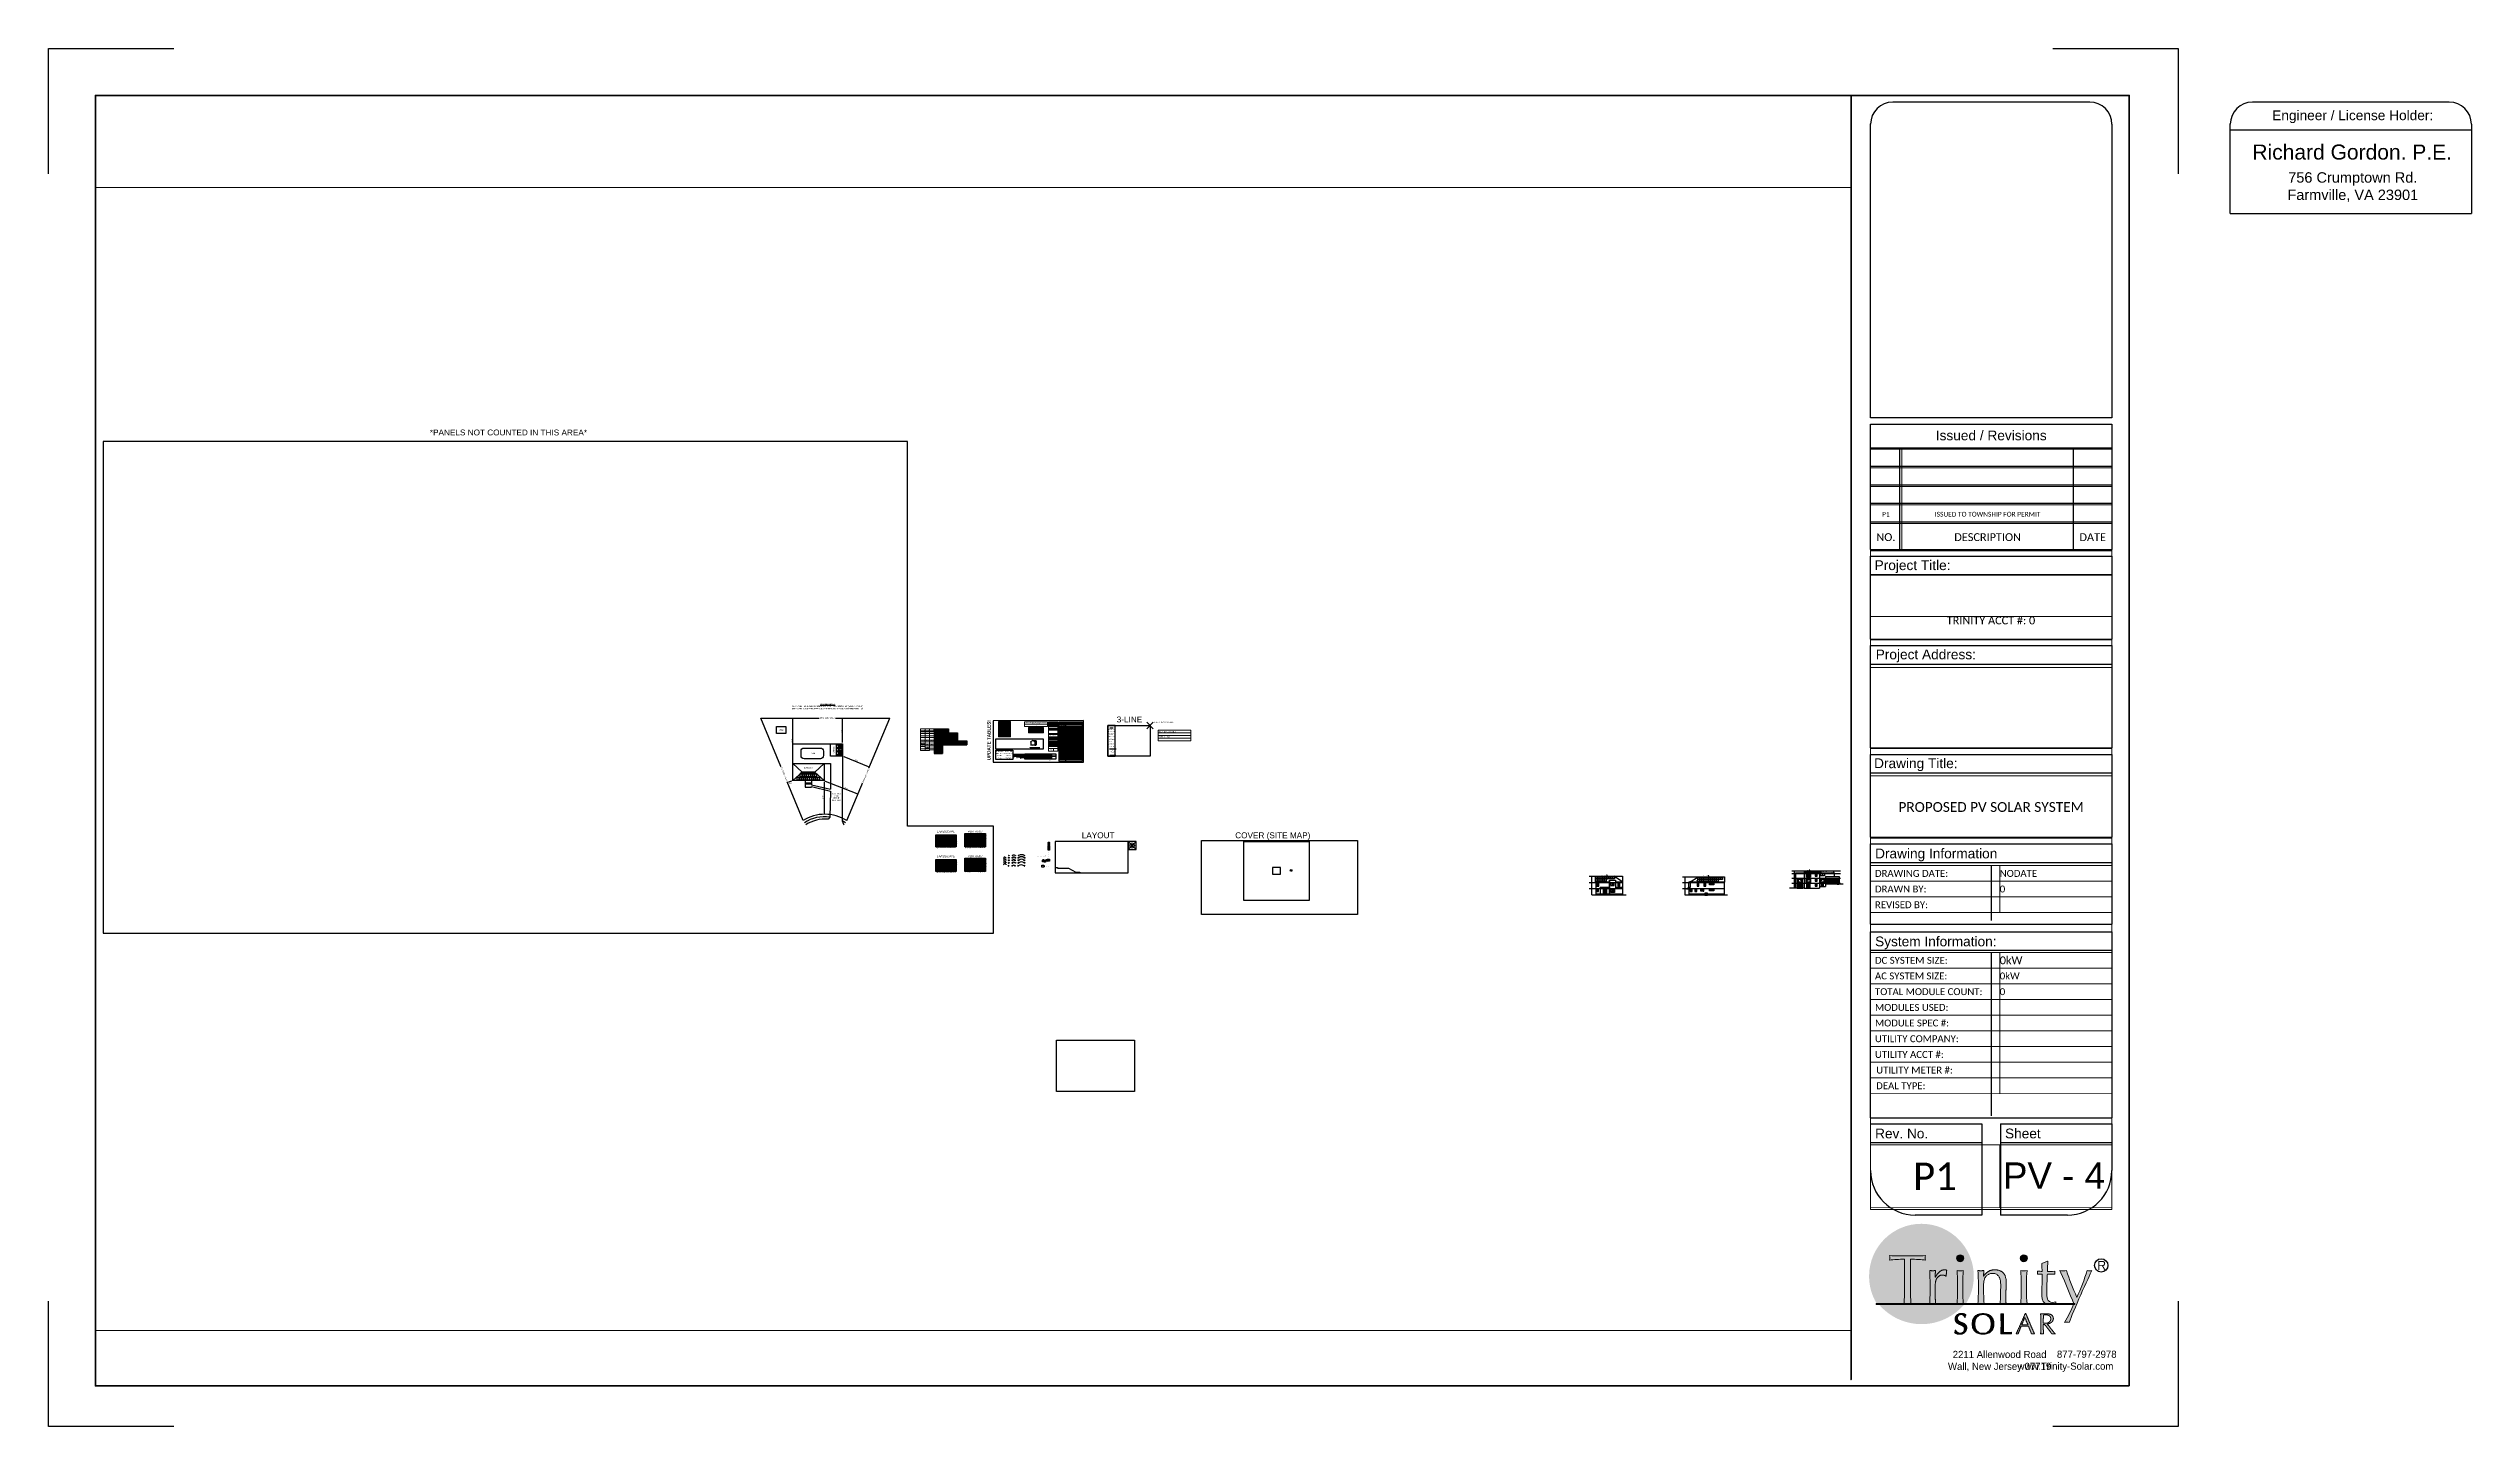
# Paper-space layout 'PANEL LOCATION' of a CAD drawing. Header units: feet. Extents: x -0.3 to 19, y -0.5 to 10.5.
# The model-space entities are those that its viewports show. They can reach past a viewport. Long polylines and large blocks are cut down to what shows.
import ezdxf
from ezdxf.enums import TextEntityAlignment as Align

# ---------------------------------------------------------------- set-up
doc = ezdxf.new("R2010")
doc.units = ezdxf.units.FT
doc.header["$MEASUREMENT"] = 0
doc.linetypes.add('HIDDEN', pattern=[0.375, 0.25, -0.125])
doc.linetypes.add('PHANTOM', pattern=[2.5, 1.25, -0.25, 0.25, -0.25, 0.25, -0.25])
doc.layers.add('LOCKED (NO PRINT)', color=7, linetype='Continuous', plot=False)
for name, color, linetype in [('LOCKED (PRINT)', 7, 'Continuous'), ('MODULE FRAME', 9, 'Continuous'), ('MODULE HATCH', 7, 'Continuous'), ('NORTH ARROW', 7, 'Continuous'), ('Z - HANWAH 250 HATCH', 9, 'Continuous'), ('Z - ROOF', 3, 'Continuous'), ('Z - TITLEBLOCK', 7, 'Continuous'), ('Z - TITLEBLOCK TXT', 7, 'Continuous')]:
    doc.layers.add(name, color=color, linetype=linetype)
doc.styles.add('1QUATER', font='technic_.ttf', dxfattribs={"height": 6})
doc.styles.add('1SIXTEENTH', font='technic_.ttf', dxfattribs={"height": 24})
doc.styles.add('ONE LINE TXT', font='techb___.ttf')
doc.styles.add('PAPER SPACE TXT', font='technic_.ttf', dxfattribs={"height": 0.125})
doc.styles.get("Standard").update_dxf_attribs({"font": 'calibri.ttf'})
doc.styles.add('style1', font='ariali.ttf')
doc.styles.add('TITLE BBLOCK TEXT', font='ARIALUNI.TTF')
doc.dimstyles.new('1QUATER', dxfattribs={"dimscale": 0, "dimtxt": 6, "dimasz": 6, "dimexe": 0, "dimexo": 1, "dimgap": 2, "dimtad": 1, "dimdec": 4, "dimzin": 3, "dimdsep": 46, "dimlunit": 4, "dimtxsty": '1QUATER', "dimcen": 6, "dimclrd": 1, "dimclre": 1, "dimclrt": 7, "dimadec": 0, "dimazin": 0, "dimtfac": 1, "dimtdec": 4, "dimtofl": 0, "dimtmove": 2, "dimatfit": 3, "dimfxl": 1, "dimfrac": 2, "dimtolj": 1, "dimtzin": 0, "dimarcsym": 1})
doc.dimstyles.new('DESIGN', dxfattribs={"dimscale": 0, "dimtxt": 24, "dimasz": 24, "dimexe": 0, "dimexo": 4, "dimgap": 8, "dimtad": 1, "dimdec": 1, "dimlfac": 0.083333, "dimzin": 3, "dimdsep": 46, "dimtxsty": '1SIXTEENTH', "dimcen": 24, "dimclrd": 1, "dimclre": 1, "dimclrt": 7, "dimadec": 0, "dimazin": 0, "dimtfac": 1, "dimtdec": 1, "dimtofl": 0, "dimtmove": 2, "dimatfit": 3, "dimfxl": 1, "dimfrac": 2, "dimtolj": 1, "dimtzin": 0, "dimarcsym": 1})
picture_1 = doc.add_image_def('image1.png', size_in_pixel=(1828, 867))
picture_2 = doc.add_image_def('image2.png', size_in_pixel=(448, 295))

# ---------------------------------------------------------------- blocks, each defined once
blk = doc.blocks.new('*T63')
at = {"layer": 'Defpoints', "color": 8, "linetype": 'ByBlock', "lineweight": 0, "transparency": 16777216}
for p, q in [((0, 0), (444.3, 0)), ((0, 0), (0, -88.9)), ((444.3, 0), (444.3, -88.9)), ((0, -48.9), (444.3, -48.9)), ((0, -88.9), (444.3, -88.9))]:
    blk.add_line(p, q, dxfattribs=at)
at = {"color": 0, "transparency": 16777216, "width": 437.115, "attachment_point": 5}
for s, insert, char_height in [('{\\fCalibri|b0|i0|c0;INSTALLATION OF NEW ROOF MOUNTED^J0kW PV SYSTEM', (222.2, -24.4), 15.067), ('{\\fCalibri|b0|i0|c0;0', (222.2, -68.9), 11.3)]:
    blk.add_mtext(s, dxfattribs=dict(at, insert=insert, char_height=char_height))
blk = doc.blocks.new('*T64')
at = {"layer": 'Defpoints', "color": 8, "linetype": 'ByBlock', "lineweight": 0, "transparency": 16777216}
for p, q in [((0, 0), (295.2, 0)), ((0, 0), (0, -106.5)), ((39.7, 0), (39.7, -106.5)), ((295.2, 0), (295.2, -106.5)), ((0, -17.9), (295.2, -17.9)), ((0, -35.6), (295.2, -35.6)), ((0, -53.3), (295.2, -53.3)), ((0, -71), (295.2, -71)), ((0, -88.8), (295.2, -88.8)), ((0, -106.5), (295.2, -106.5))]:
    blk.add_line(p, q, dxfattribs=at)
at = {"color": 0, "transparency": 16777216, "char_height": 5.449, "attachment_point": 7}
for s, insert, width in [('{\\fCalibri|b0|i0|c0;0', (5.2, -12.6), 29.27), ('{\\fCalibri|b0|i0|c0;0', (45, -12.6), 244.994), ('{\\fCalibri|b0|i0|c0;', (5.2, -30.4), 29.27), ('{\\fCalibri|b0|i0|c0;', (45, -30.4), 244.994), ('{\\fCalibri|b0|i0|c0;', (5.2, -48.1), 29.27), ('{\\fCalibri|b0|i0|c0;', (45, -48.1), 244.994), ('{\\fCalibri|b0|i0|c0;', (5.2, -65.8), 29.27), ('{\\fCalibri|b0|i0|c0;', (45, -65.8), 244.994), ('{\\fCalibri|b0|i0|c0;', (5.2, -83.5), 29.27), ('{\\fCalibri|b0|i0|c0;', (45, -83.5), 244.994), ('{\\fCalibri|b0|i0|c0;', (5.2, -101.3), 29.27), ('{\\fCalibri|b0|i0|c0;', (45, -101.3), 244.994)]:
    blk.add_mtext(s, dxfattribs=dict(at, insert=insert, width=width))
blk = doc.blocks.new('A$C754918D2')
at = {"linetype": 'Continuous'}
for p, q in [((-3.7, 11.6), (-3.7, 0.4)), ((10.1, 11.6), (-3.7, 11.6)), ((-3.7, 0.4), (10.1, 0.4)), ((10.1, 0.4), (10.1, 11.6))]:
    blk.add_line(p, q, dxfattribs=at)
blk.add_arc((3.2, 11.6), 4.64, 0.0033, 180.0033, dxfattribs=at)
at = {"style": 'PAPER SPACE TXT'}
blk.add_text('P', height=6, dxfattribs=at).set_placement((3.2, 6), align=Align.MIDDLE_CENTER)
blk = doc.blocks.new('GENERIC INVERTER')
blk.add_line((0.284, 0.231), (0, 0))
at = {"linetype": 'Continuous', "flags": 128}
blk.add_lwpolyline([(0.284, 0.231), (0, 0.231), (0, 0), (0.284, 0)], close=True, dxfattribs=at)
at = {"style": 'PAPER SPACE TXT'}
for s, p in [('DC', (0.072, 0.186)), ('AC', (0.212, 0.055))]:
    blk.add_text(s, height=0.075, dxfattribs=at).set_placement(p, align=Align.MIDDLE_CENTER)
blk = doc.blocks.new('A$C18892F71')
at = {"linetype": 'Continuous'}
for p, q in [((-0.124, 0.108), (-0.124, 0.01)), ((0.048, 0.108), (-0.124, 0.108)), ((-0.124, 0.01), (0.048, 0.01)), ((0.048, 0.01), (0.048, 0.108))]:
    blk.add_line(p, q, dxfattribs=at)
at = {"style": 'PAPER SPACE TXT'}
blk.add_text('ep', height=0.075, dxfattribs=at).set_placement((-0.038, 0.065), align=Align.MIDDLE_CENTER)
blk = doc.blocks.new('*T68')
at = {"layer": 'Defpoints', "color": 8, "linetype": 'ByBlock', "lineweight": 0, "transparency": 16777216}
for p, q in [((0, 0), (196.3, 0)), ((0, 0), (0, -30.3)), ((82.8, 0), (82.8, -30.3)), ((139.8, 0), (139.8, -30.3)), ((196.3, 0), (196.3, -30.3)), ((0, -10.8), (196.3, -10.8)), ((0, -19.5), (196.3, -19.5)), ((0, -30.3), (196.3, -30.3))]:
    blk.add_line(p, q, dxfattribs=at)
at = {"color": 0, "transparency": 16777216, "char_height": 3.438, "attachment_point": 1}
for s, insert, width in [('{\\fCalibri|b0|i0|c0;', (2.4, -10.8), 78.001), ('{\\fCalibri|b0|i0|c0;0', (2.4, -2.4), 78.001), ('{\\fCalibri|b0|i0|c0;', (85.3, -2.4), 52.08), ('{\\fCalibri|b0|i0|c0;', (85.3, -10.8), 52.08), ('{\\fCalibri|b0|i0|c0;', (142.2, -10.8), 51.743), ('{\\fCalibri|b0|i0|c0;.', (142.2, -2.4), 51.743), ('{\\fCalibri|b0|i0|c0;', (2.4, -21.9), 78.001), ('{\\fCalibri|b0|i0|c0;', (85.3, -21.9), 52.08), ('{\\fCalibri|b0|i0|c0;.', (142.2, -21.9), 51.743)]:
    blk.add_mtext(s, dxfattribs=dict(at, insert=insert, width=width))
blk = doc.blocks.new('*T69')
at = {"layer": 'Defpoints', "color": 8, "linetype": 'ByBlock', "lineweight": 0, "transparency": 16777216}
for p, q in [((0, 0), (91.8, 0)), ((0, 0), (0, -91.1)), ((91.8, 0), (91.8, -91.1)), ((0, -9), (91.8, -9)), ((0, -22.8), (91.8, -22.8)), ((0, -31.8), (91.8, -31.8)), ((0, -45.5), (91.8, -45.5)), ((0, -54.6), (91.8, -54.6)), ((0, -68.3), (91.8, -68.3)), ((0, -77.3), (91.8, -77.3)), ((0, -91.1), (91.8, -91.1))]:
    blk.add_line(p, q, dxfattribs=at)
at = {"color": 0, "transparency": 16777216, "char_height": 3.446, "width": 88.114, "attachment_point": 4}
for s, insert in [('{\\fCalibri|b0|i0|c0;\\L', (1.9, -4.5)), ('{\\fCalibri|b0|i0|c0;', (1.9, -15.9)), ('{\\fCalibri|b0|i0|c0;\\L', (1.9, -27.3)), ('{\\fCalibri|b0|i0|c0;', (1.9, -38.7)), ('{\\fCalibri|b0|i0|c0;\\L', (1.9, -50)), ('{\\fCalibri|b0|i0|c0;', (1.9, -61.4)), ('{\\fCalibri|b0|i0|c0;\\L', (1.9, -72.8)), ('{\\fCalibri|b0|i0|c0;', (1.9, -84.2))]:
    blk.add_mtext(s, dxfattribs=dict(at, insert=insert))
blk = doc.blocks.new('*T70')
at = {"layer": 'Defpoints', "color": 8, "linetype": 'ByBlock', "lineweight": 0, "transparency": 16777216}
for p, q in [((0, 0), (631.6, 0)), ((0, 0), (0, -208.1)), ((631.6, 0), (631.6, -208.1)), ((0, -51.9), (631.6, -51.9)), ((0, -103.8), (631.6, -103.8)), ((0, -156.2), (631.6, -156.2)), ((0, -208.1), (631.6, -208.1))]:
    blk.add_line(p, q, dxfattribs=at)
at = {"color": 0, "transparency": 16777216, "char_height": 21.506, "width": 608.409, "attachment_point": 7}
for s, insert in [('{\\fCalibri|b0|i0|c0;NO UTILITY DISCONNECT', (11.6, -40.3)), ('{\\fCalibri|b0|i0|c0;', (11.6, -92.2)), ('{\\fCalibri|b0|i0|c0;0 INVERETER(S)', (11.6, -144.6)), ('{\\fCalibri|b0|i0|c0;', (11.6, -196.5))]:
    blk.add_mtext(s, dxfattribs=dict(at, insert=insert))
blk = doc.blocks.new('*T66')
at = {"layer": 'Defpoints', "color": 8, "linetype": 'ByBlock', "lineweight": 0, "transparency": 16777216}
for p, q in [((0, 0), (238.6, 0)), ((0, 0), (0, -301.4)), ((26.6, 0), (26.6, -301.4)), ((135.2, 0), (135.2, -301.4)), ((137.9, 0), (137.9, -301.4)), ((163.5, 0), (163.5, -301.4)), ((176.8, 0), (176.8, -301.4)), ((207.6, 0), (207.6, -301.4)), ((217.4, 0), (217.4, -301.4)), ((238.6, 0), (238.6, -301.4)), ((0, -8.4), (238.6, -8.4)), ((0, -18.9), (238.6, -18.9)), ((0, -25.4), (238.6, -25.4)), ((0, -33.9), (238.6, -33.9)), ((0, -40.4), (238.6, -40.4)), ((0, -46.9), (238.6, -46.9)), ((0, -53.3), (238.6, -53.3)), ((0, -59.8), (238.6, -59.8)), ((0, -66.3), (238.6, -66.3)), ((0, -72.7), (238.6, -72.7)), ((0, -79.2), (238.6, -79.2)), ((0, -85.7), (238.6, -85.7)), ((0, -92.1), (238.6, -92.1)), ((0, -107.5), (238.6, -107.5)), ((0, -113.9), (238.6, -113.9)), ((0, -120.4), (238.6, -120.4)), ((0, -126.8), (238.6, -126.8)), ((0, -133.4), (238.6, -133.4)), ((0, -139.8), (238.6, -139.8)), ((0, -146.3), (238.6, -146.3)), ((0, -152.8), (238.6, -152.8)), ((0, -159.3), (238.6, -159.3)), ((0, -165.7), (238.6, -165.7)), ((0, -172.2), (238.6, -172.2)), ((0, -178.7), (238.6, -178.7)), ((0, -185.1), (238.6, -185.1)), ((0, -191.6), (238.6, -191.6)), ((0, -198.1), (238.6, -198.1)), ((0, -204.5), (238.6, -204.5)), ((0, -211), (238.6, -211)), ((0, -217.4), (238.6, -217.4)), ((0, -223.9), (238.6, -223.9)), ((0, -230.4), (238.6, -230.4)), ((0, -236.8), (238.6, -236.8)), ((0, -243.3), (238.6, -243.3)), ((0, -249.7), (238.6, -249.7)), ((0, -256.2), (238.6, -256.2)), ((0, -262.7), (238.6, -262.7)), ((0, -269.1), (238.6, -269.1)), ((0, -275.6), (238.6, -275.6)), ((0, -282), (238.6, -282)), ((0, -288.5), (238.6, -288.5)), ((0, -295), (238.6, -295)), ((0, -301.4), (238.6, -301.4))]:
    blk.add_line(p, q, dxfattribs=at)
at = {"color": 0, "transparency": 16777216}
for s, insert, char_height, width, attachment_point in [('{\\fCalibri|b0|i0|c0;JOB NAME:', (24.6, -4.2), 3, 22.582, 6), ('{\\fCalibri|b0|i0|c0;ADDRESS:', (24.6, -8.4), 3, 22.582, 3), ('{\\fCalibri|b0|i0|c0;0', (26.6, -4.2), 3, 108.617, 4), ('{\\fCalibri|b0|i0|c0;0', (26.6, -8.4), 3, 108.617, 1), ('{\\fCalibri|b0|i0|c0;', (136.6, -4.2), 2.75, 2.75, 5), ('{\\fCalibri|b0|i0|c0;', (136.6, -13.7), 2.75, 2.75, 5), ('{\\fCalibri|b0|i0|c0;', (150.7, -4.2), 2.75, 25.507, 5), ('{\\fCalibri|b0|i0|c0;', (150.7, -13.7), 2.75, 25.507, 5), ('{\\fCalibri|b0|i0|c0;', (170.1, -4.2), 2.75, 13.357, 5), ('{\\fCalibri|b0|i0|c0;', (170.1, -13.7), 2.75, 13.357, 5), ('{\\fCalibri|b0|i0|c0;', (192.2, -4.2), 2.75, 30.809, 5), ('{\\fCalibri|b0|i0|c0;', (192.2, -13.7), 2.75, 30.809, 5), ('{\\fCalibri|b0|i0|c0;', (212.5, -4.2), 2.75, 9.823, 5), ('{\\fCalibri|b0|i0|c0;', (212.5, -13.7), 2.75, 9.823, 5), ('{\\fCalibri|b0|i0|c0;', (228, -4.2), 2.75, 21.192, 5), ('{\\fCalibri|b0|i0|c0;', (228, -13.7), 2.75, 21.192, 5), ('{\\fCalibri|b0|i0|c0;', (24.6, -22.1), 2.75, 22.582, 6), ('{\\fCalibri|b0|i0|c0;', (24.6, -29.6), 2.75, 22.582, 6), ('{\\fCalibri|b0|i0|c0;', (26.6, -22.1), 2.75, 108.617, 4), ("{\\fCalibri|b0|i0|c0;0 's (0KW)", (26.6, -37.2), 2.75, 108.617, 4), ('{\\fCalibri|b0|i0|c0;2 ESTIMATED MAN HOURS', (26.6, -29.6), 2.75, 108.617, 4), ('{\\fCalibri|b0|i0|c0;', (136.6, -22.1), 2.75, 2.75, 5), ('{\\fCalibri|b0|i0|c0;', (136.6, -29.6), 2.75, 2.75, 5), ('{\\fCalibri|b0|i0|c0;0.08 DAYS (3 MEN)', (150.7, -29.6), 2.75, 25.507, 5), ('{\\fCalibri|b0|i0|c0;', (150.7, -22.1), 2.75, 25.507, 5), ('{\\fCalibri|b0|i0|c0;', (170.1, -22.1), 2.75, 13.357, 5), ('{\\fCalibri|b0|i0|c0;', (170.1, -29.6), 2.75, 13.357, 5), ('{\\fCalibri|b0|i0|c0;0.06 DAYS (4 MEN)', (192.2, -29.6), 2.75, 30.809, 5), ('{\\fCalibri|b0|i0|c0;', (192.2, -22.1), 2.75, 30.809, 5), ('{\\fCalibri|b0|i0|c0;', (212.5, -22.1), 2.75, 9.823, 5), ('{\\fCalibri|b0|i0|c0;', (212.5, -29.6), 2.75, 9.823, 5), ('{\\fCalibri|b0|i0|c0;0.04 DAYS (6 MEN)', (228, -29.6), 2.75, 21.192, 5), ('{\\fCalibri|b0|i0|c0;', (228, -22.1), 2.75, 21.192, 5), ('{\\fCalibri|b0|i0|c0;•', (24.6, -37.2), 2.75, 22.582, 6), ('{\\fCalibri|b0|i0|c0;', (24.6, -43.7), 2.75, 22.582, 6), ('{\\fCalibri|b0|i0|c0;', (24.6, -50.1), 2.75, 22.582, 6), ('{\\fCalibri|b0|i0|c0;', (26.6, -43.7), 2.75, 108.617, 4), ('{\\fCalibri|b0|i0|c0;', (26.6, -50.1), 2.75, 108.617, 4), ('{\\fCalibri|b0|i0|c0;', (136.6, -37.2), 2.75, 2.75, 5), ('{\\fCalibri|b0|i0|c0;', (136.6, -43.7), 2.75, 2.75, 5), ('{\\fCalibri|b0|i0|c0;', (136.6, -50.1), 2.75, 2.75, 5), ('{\\fCalibri|b0|i0|c0;', (150.7, -37.2), 2.75, 25.507, 5), ('{\\fCalibri|b0|i0|c0;', (150.7, -43.7), 2.75, 25.507, 5), ('{\\fCalibri|b0|i0|c0;', (150.7, -50.1), 2.75, 25.507, 5), ('{\\fCalibri|b0|i0|c0;', (170.1, -37.2), 2.75, 13.357, 5), ('{\\fCalibri|b0|i0|c0;', (170.1, -43.7), 2.75, 13.357, 5), ('{\\fCalibri|b0|i0|c0;', (170.1, -50.1), 2.75, 13.357, 5), ('{\\fCalibri|b0|i0|c0;', (192.2, -37.2), 2.75, 30.809, 5), ('{\\fCalibri|b0|i0|c0;', (192.2, -43.7), 2.75, 30.809, 5), ('{\\fCalibri|b0|i0|c0;', (192.2, -50.1), 2.75, 30.809, 5), ('{\\fCalibri|b0|i0|c0;', (212.5, -37.2), 2.75, 9.823, 5), ('{\\fCalibri|b0|i0|c0;', (212.5, -43.7), 2.75, 9.823, 5), ('{\\fCalibri|b0|i0|c0;', (212.5, -50.1), 2.75, 9.823, 5), ('{\\fCalibri|b0|i0|c0;', (228, -37.2), 2.75, 21.192, 5), ('{\\fCalibri|b0|i0|c0;', (228, -43.7), 2.75, 21.192, 5), ('{\\fCalibri|b0|i0|c0;', (228, -50.1), 2.75, 21.192, 5), ('{\\fCalibri|b0|i0|c0;•', (24.6, -63), 2.75, 22.582, 6), ('{\\fCalibri|b0|i0|c0;•', (24.6, -69.5), 2.75, 22.582, 6), ('{\\fCalibri|b0|i0|c0;', (24.6, -56.6), 2.75, 22.582, 6), ('{\\fCalibri|b0|i0|c0;', (26.6, -56.6), 2.75, 108.617, 4), ('{\\fCalibri|b0|i0|c0;0 INVERTERS INSTALLED ', (26.6, -69.5), 2.75, 108.617, 4), ('{\\fCalibri|b0|i0|c0;NO PIPES OR VENTS BEINGS RELOCATED OR REMOVED', (26.6, -63), 2.75, 108.617, 4), ('{\\fCalibri|b0|i0|c0;', (136.6, -56.6), 2.75, 2.75, 5), ('{\\fCalibri|b0|i0|c0;', (136.6, -63), 2.75, 2.75, 5), ('{\\fCalibri|b0|i0|c0;', (136.6, -69.5), 2.75, 2.75, 5), ('{\\fCalibri|b0|i0|c0;', (150.7, -56.6), 2.75, 25.507, 5), ('{\\fCalibri|b0|i0|c0;', (150.7, -63), 2.75, 25.507, 5), ('{\\fCalibri|b0|i0|c0;', (150.7, -69.5), 2.75, 25.507, 5), ('{\\fCalibri|b0|i0|c0;', (170.1, -56.6), 2.75, 13.357, 5), ('{\\fCalibri|b0|i0|c0;', (170.1, -63), 2.75, 13.357, 5), ('{\\fCalibri|b0|i0|c0;', (170.1, -69.5), 2.75, 13.357, 5), ('{\\fCalibri|b0|i0|c0;', (192.2, -56.6), 2.75, 30.809, 5), ('{\\fCalibri|b0|i0|c0;', (192.2, -63), 2.75, 30.809, 5), ('{\\fCalibri|b0|i0|c0;', (192.2, -69.5), 2.75, 30.809, 5), ('{\\fCalibri|b0|i0|c0;', (212.5, -56.6), 2.75, 9.823, 5), ('{\\fCalibri|b0|i0|c0;', (212.5, -63), 2.75, 9.823, 5), ('{\\fCalibri|b0|i0|c0;', (212.5, -69.5), 2.75, 9.823, 5), ('{\\fCalibri|b0|i0|c0;', (228, -56.6), 2.75, 21.192, 5), ('{\\fCalibri|b0|i0|c0;', (228, -63), 2.75, 21.192, 5), ('{\\fCalibri|b0|i0|c0;', (228, -69.5), 2.75, 21.192, 5), ('{\\fCalibri|b0|i0|c0;•', (24.6, -76), 2.75, 22.582, 6), ('{\\fCalibri|b0|i0|c0;', (24.6, -82.4), 2.75, 22.582, 6), ('{\\fCalibri|b0|i0|c0;', (24.6, -88.9), 2.75, 22.582, 6), ('{\\fCalibri|b0|i0|c0;', (26.6, -82.4), 2.75, 108.617, 4), ('{\\fCalibri|b0|i0|c0;', (26.6, -88.9), 2.75, 108.617, 4), ('{\\fCalibri|b0|i0|c0;NO TRENCH', (26.6, -76), 2.75, 108.617, 4), ('{\\fCalibri|b0|i0|c0;', (136.6, -76), 2.75, 2.75, 5), ('{\\fCalibri|b0|i0|c0;', (136.6, -82.4), 2.75, 2.75, 5), ('{\\fCalibri|b0|i0|c0;', (136.6, -88.9), 2.75, 2.75, 5), ('{\\fCalibri|b0|i0|c0;', (150.7, -76), 2.75, 25.507, 5), ('{\\fCalibri|b0|i0|c0;', (150.7, -82.4), 2.75, 25.507, 5), ('{\\fCalibri|b0|i0|c0;', (150.7, -88.9), 2.75, 25.507, 5), ('{\\fCalibri|b0|i0|c0;', (170.1, -76), 2.75, 13.357, 5), ('{\\fCalibri|b0|i0|c0;', (170.1, -82.4), 2.75, 13.357, 5), ('{\\fCalibri|b0|i0|c0;', (170.1, -88.9), 2.75, 13.357, 5), ('{\\fCalibri|b0|i0|c0;', (192.2, -76), 2.75, 30.809, 5), ('{\\fCalibri|b0|i0|c0;', (192.2, -82.4), 2.75, 30.809, 5), ('{\\fCalibri|b0|i0|c0;', (192.2, -88.9), 2.75, 30.809, 5), ('{\\fCalibri|b0|i0|c0;', (212.5, -76), 2.75, 9.823, 5), ('{\\fCalibri|b0|i0|c0;', (212.5, -82.4), 2.75, 9.823, 5), ('{\\fCalibri|b0|i0|c0;', (212.5, -88.9), 2.75, 9.823, 5), ('{\\fCalibri|b0|i0|c0;', (228, -76), 2.75, 21.192, 5), ('{\\fCalibri|b0|i0|c0;', (228, -82.4), 2.75, 21.192, 5), ('{\\fCalibri|b0|i0|c0;', (228, -88.9), 2.75, 21.192, 5), ('{\\fCalibri|b0|i0|c0;', (13.3, -99.8), 2.75, 22.582, 5), ('{\\fCalibri|b0|i0|c0;', (26.6, -99.8), 2.75, 108.617, 4), ('{\\fCalibri|b0|i0|c0;', (136.6, -99.8), 2.75, 2.75, 5), ('{\\fCalibri|b1|i0|c0;\\LESTIMATED', (150.7, -99.8), 2.75, 25.507, 5), ('{\\fCalibri|b0|i0|c0;', (170.1, -99.8), 2.75, 13.357, 5), ('{\\fCalibri|b1|i0|c0;\\LSENT TO JOB', (192.2, -99.8), 2.75, 30.809, 5), ('{\\fCalibri|b0|i0|c0;', (212.5, -99.8), 2.75, 9.823, 5), ('{\\fCalibri|b1|i0|c0;\\LUSED', (228, -99.8), 2.75, 21.192, 5), ('{\\fCalibri|b0|i0|c0;□', (13.3, -110.7), 2.75, 22.582, 5), ('{\\fCalibri|b0|i0|c0;□', (13.3, -117.2), 2.75, 22.582, 5), ('{\\fCalibri|b0|i0|c0;□', (13.3, -123.6), 2.75, 22.582, 5), ('{\\fCalibri|b0|i0|c0;0', (26.6, -110.7), 2.75, 108.617, 4), ('{\\fCalibri|b0|i0|c0; 2pA BACKFEED BREAKER', (26.6, -117.2), 2.75, 108.617, 4), ('{\\fCalibri|b0|i0|c0; METER AND METER PAN', (26.6, -123.6), 2.75, 108.617, 4), ('{\\fCalibri|b0|i0|c0;', (136.6, -110.7), 2.75, 2.75, 5), ('{\\fCalibri|b0|i0|c0;', (136.6, -117.2), 2.75, 2.75, 5), ('{\\fCalibri|b0|i0|c0;', (136.6, -123.6), 2.75, 2.75, 5), ('{\\fCalibri|b0|i0|c0;0', (150.7, -110.7), 2.75, 25.507, 5), ('{\\fCalibri|b0|i0|c0;1', (150.7, -117.2), 2.75, 25.507, 5), ('{\\fCalibri|b0|i0|c0;1', (150.7, -123.6), 2.75, 25.507, 5), ('{\\fCalibri|b0|i0|c0;', (170.1, -110.7), 2.75, 13.357, 5), ('{\\fCalibri|b0|i0|c0;', (170.1, -117.2), 2.75, 13.357, 5), ('{\\fCalibri|b0|i0|c0;', (170.1, -123.6), 2.75, 13.357, 5), ('{\\fCalibri|b0|i0|c0;___', (192.2, -110.7), 2.75, 30.809, 5), ('{\\fCalibri|b0|i0|c0;___', (192.2, -117.2), 2.75, 30.809, 5), ('{\\fCalibri|b0|i0|c0;___', (192.2, -123.6), 2.75, 30.809, 5), ('{\\fCalibri|b0|i0|c0;', (212.5, -110.7), 2.75, 9.823, 5), ('{\\fCalibri|b0|i0|c0;', (212.5, -117.2), 2.75, 9.823, 5), ('{\\fCalibri|b0|i0|c0;', (212.5, -123.6), 2.75, 9.823, 5), ('{\\fCalibri|b0|i0|c0;___', (228, -110.7), 2.75, 21.192, 5), ('{\\fCalibri|b0|i0|c0;___', (228, -117.2), 2.75, 21.192, 5), ('{\\fCalibri|b0|i0|c0;___', (228, -123.6), 2.75, 21.192, 5), ('{\\fCalibri|b0|i0|c0;□', (13.3, -130.1), 2.75, 22.582, 5), ('{\\fCalibri|b0|i0|c0;□', (13.3, -136.6), 2.75, 22.582, 5), ('{\\fCalibri|b0|i0|c0;□', (13.3, -143), 2.75, 22.582, 5), ('{\\fCalibri|b0|i0|c0;SOLADECK BOX(ES) & HAYCO CONNECTOR(S)', (26.6, -130.1), 2.75, 108.617, 4), ('{\\fCalibri|b0|i0|c0;FLASHINGS', (26.6, -143), 2.75, 108.617, 4), ("{\\fCalibri|b0|i0|c0;14' SECTIONS OF RAIL", (26.6, -136.6), 2.75, 108.617, 4), ('{\\fCalibri|b0|i0|c0;', (136.6, -130.1), 2.75, 2.75, 5), ('{\\fCalibri|b0|i0|c0;', (136.6, -136.6), 2.75, 2.75, 5), ('{\\fCalibri|b0|i0|c0;', (136.6, -143), 2.75, 2.75, 5), ('{\\fCalibri|b0|i0|c0;0', (150.7, -130.1), 2.75, 25.507, 5), ('{\\fCalibri|b0|i0|c0;0', (150.7, -143), 2.75, 25.507, 5), ('{\\fCalibri|b0|i0|c0;2', (150.7, -136.6), 2.75, 25.507, 5), ('{\\fCalibri|b0|i0|c0;', (170.1, -130.1), 2.75, 13.357, 5), ('{\\fCalibri|b0|i0|c0;', (170.1, -136.6), 2.75, 13.357, 5), ('{\\fCalibri|b0|i0|c0;', (170.1, -143), 2.75, 13.357, 5), ('{\\fCalibri|b0|i0|c0;___', (192.2, -130.1), 2.75, 30.809, 5), ('{\\fCalibri|b0|i0|c0;___', (192.2, -136.6), 2.75, 30.809, 5), ('{\\fCalibri|b0|i0|c0;___', (192.2, -143), 2.75, 30.809, 5), ('{\\fCalibri|b0|i0|c0;', (212.5, -130.1), 2.75, 9.823, 5), ('{\\fCalibri|b0|i0|c0;', (212.5, -136.6), 2.75, 9.823, 5), ('{\\fCalibri|b0|i0|c0;', (212.5, -143), 2.75, 9.823, 5), ('{\\fCalibri|b0|i0|c0;___', (228, -130.1), 2.75, 21.192, 5), ('{\\fCalibri|b0|i0|c0;___', (228, -136.6), 2.75, 21.192, 5), ('{\\fCalibri|b0|i0|c0;___', (228, -143), 2.75, 21.192, 5), ('{\\fCalibri|b0|i0|c0;□', (13.3, -149.5), 2.75, 22.582, 5), ('{\\fCalibri|b0|i0|c0;□', (13.3, -156), 2.75, 22.582, 5), ('{\\fCalibri|b0|i0|c0;□', (13.3, -162.5), 2.75, 22.582, 5), ('{\\fCalibri|b0|i0|c0;CASE(S) OF BLACK SPRAY PAINT', (26.6, -149.5), 2.75, 108.617, 4), ('{\\fCalibri|b0|i0|c0;CASE(S) OF TAR', (26.6, -156), 2.75, 108.617, 4), ('{\\fCalibri|b0|i0|c0;PV LEAD WIRE', (26.6, -162.5), 2.75, 108.617, 4), ('{\\fCalibri|b0|i0|c0;', (136.6, -149.5), 2.75, 2.75, 5), ('{\\fCalibri|b0|i0|c0;', (136.6, -156), 2.75, 2.75, 5), ('{\\fCalibri|b0|i0|c0;', (136.6, -162.5), 2.75, 2.75, 5), ("{\\fCalibri|b0|i0|c0;0'", (150.7, -162.5), 2.75, 25.507, 5), ('{\\fCalibri|b0|i0|c0;1', (150.7, -149.5), 2.75, 25.507, 5), ('{\\fCalibri|b0|i0|c0;1', (150.7, -156), 2.75, 25.507, 5), ('{\\fCalibri|b0|i0|c0;', (170.1, -149.5), 2.75, 13.357, 5), ('{\\fCalibri|b0|i0|c0;', (170.1, -156), 2.75, 13.357, 5), ('{\\fCalibri|b0|i0|c0;', (170.1, -162.5), 2.75, 13.357, 5), ('{\\fCalibri|b0|i0|c0;___', (192.2, -149.5), 2.75, 30.809, 5), ('{\\fCalibri|b0|i0|c0;___', (192.2, -156), 2.75, 30.809, 5), ('{\\fCalibri|b0|i0|c0;', (212.5, -149.5), 2.75, 9.823, 5), ('{\\fCalibri|b0|i0|c0;', (212.5, -156), 2.75, 9.823, 5), ('{\\fCalibri|b0|i0|c0;', (212.5, -162.5), 2.75, 9.823, 5), ('{\\fCalibri|b0|i0|c0;___', (228, -149.5), 2.75, 21.192, 5), ('{\\fCalibri|b0|i0|c0;___', (228, -156), 2.75, 21.192, 5), ('{\\fCalibri|b0|i0|c0;□', (13.3, -169), 2.75, 22.582, 5), ('{\\fCalibri|b0|i0|c0;□', (13.3, -175.4), 2.75, 22.582, 5), ('{\\fCalibri|b0|i0|c0;□', (13.3, -181.9), 2.75, 22.582, 5), ('{\\fCalibri|b0|i0|c0;T-BOLTS', (26.6, -169), 2.75, 108.617, 4), ('{\\fCalibri|b0|i0|c0;MID CLIPS', (26.6, -175.4), 2.75, 108.617, 4), ('{\\fCalibri|b0|i0|c0;END CLIPS', (26.6, -181.9), 2.75, 108.617, 4), ('{\\fCalibri|b0|i0|c0;', (136.6, -169), 2.75, 2.75, 5), ('{\\fCalibri|b0|i0|c0;', (136.6, -175.4), 2.75, 2.75, 5), ('{\\fCalibri|b0|i0|c0;___', (150.7, -169), 2.75, 25.507, 5), ('{\\fCalibri|b0|i0|c0;___', (150.7, -175.4), 2.75, 25.507, 5), ('{\\fCalibri|b0|i0|c0;', (170.1, -169), 2.75, 13.357, 5), ('{\\fCalibri|b0|i0|c0;', (170.1, -175.4), 2.75, 13.357, 5), ('{\\fCalibri|b0|i0|c0;___', (192.2, -162.5), 2.75, 30.809, 5), ('{\\fCalibri|b0|i0|c0;___', (192.2, -169), 2.75, 30.809, 5), ('{\\fCalibri|b0|i0|c0;___', (192.2, -175.4), 2.75, 30.809, 5), ('{\\fCalibri|b0|i0|c0;', (212.5, -169), 2.75, 9.823, 5), ('{\\fCalibri|b0|i0|c0;', (212.5, -175.4), 2.75, 9.823, 5), ('{\\fCalibri|b0|i0|c0;___', (228, -162.5), 2.75, 21.192, 5), ('{\\fCalibri|b0|i0|c0;___', (228, -169), 2.75, 21.192, 5), ('{\\fCalibri|b0|i0|c0;___', (228, -175.4), 2.75, 21.192, 5), ('{\\fCalibri|b0|i0|c0;□', (13.3, -188.4), 2.75, 22.582, 5), ('{\\fCalibri|b0|i0|c0;□', (13.3, -194.8), 2.75, 22.582, 5), ('{\\fCalibri|b0|i0|c0;SPLICE KITS', (26.6, -188.4), 2.75, 108.617, 4), ('{\\fCalibri|b0|i0|c0;GROUND LUGS', (26.6, -194.8), 2.75, 108.617, 4), ('{\\fCalibri|b0|i0|c0;', (136.6, -181.9), 2.75, 2.75, 5), ('{\\fCalibri|b0|i0|c0;', (136.6, -188.4), 2.75, 2.75, 5), ('{\\fCalibri|b0|i0|c0;', (136.6, -194.8), 2.75, 2.75, 5), ('{\\fCalibri|b0|i0|c0;___', (150.7, -181.9), 2.75, 25.507, 5), ('{\\fCalibri|b0|i0|c0;___', (150.7, -188.4), 2.75, 25.507, 5), ('{\\fCalibri|b0|i0|c0;___', (150.7, -194.8), 2.75, 25.507, 5), ('{\\fCalibri|b0|i0|c0;', (170.1, -181.9), 2.75, 13.357, 5), ('{\\fCalibri|b0|i0|c0;', (170.1, -188.4), 2.75, 13.357, 5), ('{\\fCalibri|b0|i0|c0;', (170.1, -194.8), 2.75, 13.357, 5), ('{\\fCalibri|b0|i0|c0;___', (192.2, -181.9), 2.75, 30.809, 5), ('{\\fCalibri|b0|i0|c0;___', (192.2, -188.4), 2.75, 30.809, 5), ('{\\fCalibri|b0|i0|c0;___', (192.2, -194.8), 2.75, 30.809, 5), ('{\\fCalibri|b0|i0|c0;', (212.5, -181.9), 2.75, 9.823, 5), ('{\\fCalibri|b0|i0|c0;', (212.5, -188.4), 2.75, 9.823, 5), ('{\\fCalibri|b0|i0|c0;', (212.5, -194.8), 2.75, 9.823, 5), ('{\\fCalibri|b0|i0|c0;___', (228, -181.9), 2.75, 21.192, 5), ('{\\fCalibri|b0|i0|c0;___', (228, -188.4), 2.75, 21.192, 5), ('{\\fCalibri|b0|i0|c0;___', (228, -194.8), 2.75, 21.192, 5), ('{\\fCalibri|b0|i0|c0;', (13.3, -201.3), 2.75, 22.582, 5), ('{\\fCalibri|b0|i0|c0;', (13.3, -207.7), 2.75, 22.582, 5), ('{\\fCalibri|b0|i0|c0;', (13.3, -214.2), 2.75, 22.582, 5), ('{\\fCalibri|b0|i0|c0;', (26.6, -201.3), 2.75, 108.617, 4), ('{\\fCalibri|b0|i0|c0;', (26.6, -207.7), 2.75, 108.617, 4), ('{\\fCalibri|b0|i0|c0;', (26.6, -214.2), 2.75, 108.617, 4), ('{\\fCalibri|b0|i0|c0;', (136.6, -201.3), 2.75, 2.75, 5), ('{\\fCalibri|b0|i0|c0;', (136.6, -207.7), 2.75, 2.75, 5), ('{\\fCalibri|b0|i0|c0;', (136.6, -214.2), 2.75, 2.75, 5), ('{\\fCalibri|b0|i0|c0;', (150.7, -201.3), 2.75, 25.507, 5), ('{\\fCalibri|b0|i0|c0;', (150.7, -207.7), 2.75, 25.507, 5), ('{\\fCalibri|b0|i0|c0;', (150.7, -214.2), 2.75, 25.507, 5), ('{\\fCalibri|b0|i0|c0;', (170.1, -201.3), 2.75, 13.357, 5), ('{\\fCalibri|b0|i0|c0;', (170.1, -207.7), 2.75, 13.357, 5), ('{\\fCalibri|b0|i0|c0;', (170.1, -214.2), 2.75, 13.357, 5), ('{\\fCalibri|b0|i0|c0;', (192.2, -201.3), 2.75, 30.809, 5), ('{\\fCalibri|b0|i0|c0;', (192.2, -207.7), 2.75, 30.809, 5), ('{\\fCalibri|b0|i0|c0;', (192.2, -214.2), 2.75, 30.809, 5), ('{\\fCalibri|b0|i0|c0;', (212.5, -201.3), 2.75, 9.823, 5), ('{\\fCalibri|b0|i0|c0;', (212.5, -207.7), 2.75, 9.823, 5), ('{\\fCalibri|b0|i0|c0;', (212.5, -214.2), 2.75, 9.823, 5), ('{\\fCalibri|b0|i0|c0;', (228, -201.3), 2.75, 21.192, 5), ('{\\fCalibri|b0|i0|c0;', (228, -207.7), 2.75, 21.192, 5), ('{\\fCalibri|b0|i0|c0;', (228, -214.2), 2.75, 21.192, 5), ('{\\fCalibri|b0|i0|c0;', (13.3, -220.7), 2.75, 22.582, 5), ('{\\fCalibri|b0|i0|c0;', (13.3, -227.1), 2.75, 22.582, 5), ('{\\fCalibri|b0|i0|c0;', (13.3, -233.6), 2.75, 22.582, 5), ('{\\fCalibri|b0|i0|c0;', (26.6, -220.7), 2.75, 108.617, 4), ('{\\fCalibri|b0|i0|c0;', (26.6, -227.1), 2.75, 108.617, 4), ('{\\fCalibri|b0|i0|c0;', (26.6, -233.6), 2.75, 108.617, 4), ('{\\fCalibri|b0|i0|c0;', (136.6, -220.7), 2.75, 2.75, 5), ('{\\fCalibri|b0|i0|c0;', (136.6, -227.1), 2.75, 2.75, 5), ('{\\fCalibri|b0|i0|c0;', (136.6, -233.6), 2.75, 2.75, 5), ('{\\fCalibri|b0|i0|c0;', (150.7, -220.7), 2.75, 25.507, 5), ('{\\fCalibri|b0|i0|c0;', (150.7, -227.1), 2.75, 25.507, 5), ('{\\fCalibri|b0|i0|c0;', (150.7, -233.6), 2.75, 25.507, 5), ('{\\fCalibri|b0|i0|c0;', (170.1, -220.7), 2.75, 13.357, 5), ('{\\fCalibri|b0|i0|c0;', (170.1, -227.1), 2.75, 13.357, 5), ('{\\fCalibri|b0|i0|c0;', (170.1, -233.6), 2.75, 13.357, 5), ('{\\fCalibri|b0|i0|c0;', (192.2, -220.7), 2.75, 30.809, 5), ('{\\fCalibri|b0|i0|c0;', (192.2, -227.1), 2.75, 30.809, 5), ('{\\fCalibri|b0|i0|c0;', (192.2, -233.6), 2.75, 30.809, 5), ('{\\fCalibri|b0|i0|c0;', (212.5, -220.7), 2.75, 9.823, 5), ('{\\fCalibri|b0|i0|c0;', (212.5, -227.1), 2.75, 9.823, 5), ('{\\fCalibri|b0|i0|c0;', (212.5, -233.6), 2.75, 9.823, 5), ('{\\fCalibri|b0|i0|c0;', (228, -220.7), 2.75, 21.192, 5), ('{\\fCalibri|b0|i0|c0;', (228, -227.1), 2.75, 21.192, 5), ('{\\fCalibri|b0|i0|c0;', (228, -233.6), 2.75, 21.192, 5), ('{\\fCalibri|b0|i0|c0;', (13.3, -240), 2.75, 22.582, 5), ('{\\fCalibri|b0|i0|c0;', (13.3, -246.5), 2.75, 22.582, 5), ('{\\fCalibri|b0|i0|c0;', (13.3, -253), 2.75, 22.582, 5), ('{\\fCalibri|b0|i0|c0;', (26.6, -240), 2.75, 108.617, 4), ('{\\fCalibri|b0|i0|c0;', (26.6, -246.5), 2.75, 108.617, 4), ('{\\fCalibri|b0|i0|c0;', (26.6, -253), 2.75, 108.617, 4), ('{\\fCalibri|b0|i0|c0;', (136.6, -240), 2.75, 2.75, 5), ('{\\fCalibri|b0|i0|c0;', (136.6, -246.5), 2.75, 2.75, 5), ('{\\fCalibri|b0|i0|c0;', (136.6, -253), 2.75, 2.75, 5), ('{\\fCalibri|b0|i0|c0;', (150.7, -240), 2.75, 25.507, 5), ('{\\fCalibri|b0|i0|c0;', (150.7, -246.5), 2.75, 25.507, 5), ('{\\fCalibri|b0|i0|c0;', (150.7, -253), 2.75, 25.507, 5), ('{\\fCalibri|b0|i0|c0;', (170.1, -240), 2.75, 13.357, 5), ('{\\fCalibri|b0|i0|c0;', (170.1, -246.5), 2.75, 13.357, 5), ('{\\fCalibri|b0|i0|c0;', (170.1, -253), 2.75, 13.357, 5), ('{\\fCalibri|b0|i0|c0;', (192.2, -240), 2.75, 30.809, 5), ('{\\fCalibri|b0|i0|c0;', (192.2, -246.5), 2.75, 30.809, 5), ('{\\fCalibri|b0|i0|c0;', (192.2, -253), 2.75, 30.809, 5), ('{\\fCalibri|b0|i0|c0;', (212.5, -240), 2.75, 9.823, 5), ('{\\fCalibri|b0|i0|c0;', (212.5, -246.5), 2.75, 9.823, 5), ('{\\fCalibri|b0|i0|c0;', (212.5, -253), 2.75, 9.823, 5), ('{\\fCalibri|b0|i0|c0;', (228, -240), 2.75, 21.192, 5), ('{\\fCalibri|b0|i0|c0;', (228, -246.5), 2.75, 21.192, 5), ('{\\fCalibri|b0|i0|c0;', (228, -253), 2.75, 21.192, 5), ('{\\fCalibri|b0|i0|c0;', (13.3, -259.4), 2.75, 22.582, 5), ('{\\fCalibri|b0|i0|c0;', (13.3, -265.9), 2.75, 22.582, 5), ('{\\fCalibri|b0|i0|c0;', (13.3, -272.4), 2.75, 22.582, 5), ('{\\fCalibri|b0|i0|c0;', (26.6, -259.4), 2.75, 108.617, 4), ('{\\fCalibri|b0|i0|c0;', (26.6, -265.9), 2.75, 108.617, 4), ('{\\fCalibri|b0|i0|c0;', (26.6, -272.4), 2.75, 108.617, 4), ('{\\fCalibri|b0|i0|c0;', (136.6, -259.4), 2.75, 2.75, 5), ('{\\fCalibri|b0|i0|c0;', (136.6, -265.9), 2.75, 2.75, 5), ('{\\fCalibri|b0|i0|c0;', (136.6, -272.4), 2.75, 2.75, 5), ('{\\fCalibri|b0|i0|c0;', (150.7, -259.4), 2.75, 25.507, 5), ('{\\fCalibri|b0|i0|c0;', (150.7, -265.9), 2.75, 25.507, 5), ('{\\fCalibri|b0|i0|c0;', (150.7, -272.4), 2.75, 25.507, 5), ('{\\fCalibri|b0|i0|c0;', (170.1, -259.4), 2.75, 13.357, 5), ('{\\fCalibri|b0|i0|c0;', (170.1, -265.9), 2.75, 13.357, 5), ('{\\fCalibri|b0|i0|c0;', (170.1, -272.4), 2.75, 13.357, 5), ('{\\fCalibri|b0|i0|c0;', (192.2, -259.4), 2.75, 30.809, 5), ('{\\fCalibri|b0|i0|c0;', (192.2, -265.9), 2.75, 30.809, 5), ('{\\fCalibri|b0|i0|c0;', (192.2, -272.4), 2.75, 30.809, 5), ('{\\fCalibri|b0|i0|c0;', (212.5, -259.4), 2.75, 9.823, 5), ('{\\fCalibri|b0|i0|c0;', (212.5, -265.9), 2.75, 9.823, 5), ('{\\fCalibri|b0|i0|c0;', (212.5, -272.4), 2.75, 9.823, 5), ('{\\fCalibri|b0|i0|c0;', (228, -259.4), 2.75, 21.192, 5), ('{\\fCalibri|b0|i0|c0;', (228, -265.9), 2.75, 21.192, 5), ('{\\fCalibri|b0|i0|c0;', (228, -272.4), 2.75, 21.192, 5), ('{\\fCalibri|b0|i0|c0;', (13.3, -278.8), 2.75, 22.582, 5), ('{\\fCalibri|b0|i0|c0;', (13.3, -285.3), 2.75, 22.582, 5), ('{\\fCalibri|b0|i0|c0;', (26.6, -278.8), 2.75, 108.617, 4), ('{\\fCalibri|b0|i0|c0;', (26.6, -285.3), 2.75, 108.617, 4), ('{\\fCalibri|b0|i0|c0;', (136.6, -278.8), 2.75, 2.75, 5), ('{\\fCalibri|b0|i0|c0;', (136.6, -285.3), 2.75, 2.75, 5), ('{\\fCalibri|b0|i0|c0;', (150.7, -278.8), 2.75, 25.507, 5), ('{\\fCalibri|b0|i0|c0;', (150.7, -285.3), 2.75, 25.507, 5), ('{\\fCalibri|b0|i0|c0;', (170.1, -278.8), 2.75, 13.357, 5), ('{\\fCalibri|b0|i0|c0;', (170.1, -285.3), 2.75, 13.357, 5), ('{\\fCalibri|b0|i0|c0;', (192.2, -278.8), 2.75, 30.809, 5), ('{\\fCalibri|b0|i0|c0;', (192.2, -285.3), 2.75, 30.809, 5), ('{\\fCalibri|b0|i0|c0;', (212.5, -278.8), 2.75, 9.823, 5), ('{\\fCalibri|b0|i0|c0;', (212.5, -285.3), 2.75, 9.823, 5), ('{\\fCalibri|b0|i0|c0;', (228, -278.8), 2.75, 21.192, 5), ('{\\fCalibri|b0|i0|c0;', (228, -285.3), 2.75, 21.192, 5), ('{\\fCalibri|b0|i0|c0;', (13.3, -291.7), 2.75, 22.582, 5), ('{\\fCalibri|b0|i0|c0;', (13.3, -298.2), 2.75, 22.582, 5), ('{\\fCalibri|b0|i0|c0;', (26.6, -291.7), 2.75, 108.617, 4), ('{\\fCalibri|b0|i0|c0;', (26.6, -298.2), 2.75, 108.617, 4), ('{\\fCalibri|b0|i0|c0;', (136.6, -291.7), 2.75, 2.75, 5), ('{\\fCalibri|b0|i0|c0;', (136.6, -298.2), 2.75, 2.75, 5), ('{\\fCalibri|b0|i0|c0;', (150.7, -291.7), 2.75, 25.507, 5), ('{\\fCalibri|b0|i0|c0;', (150.7, -298.2), 2.75, 25.507, 5), ('{\\fCalibri|b0|i0|c0;', (170.1, -291.7), 2.75, 13.357, 5), ('{\\fCalibri|b0|i0|c0;', (170.1, -298.2), 2.75, 13.357, 5), ('{\\fCalibri|b0|i0|c0;', (192.2, -291.7), 2.75, 30.809, 5), ('{\\fCalibri|b0|i0|c0;', (192.2, -298.2), 2.75, 30.809, 5), ('{\\fCalibri|b0|i0|c0;', (212.5, -291.7), 2.75, 9.823, 5), ('{\\fCalibri|b0|i0|c0;', (212.5, -298.2), 2.75, 9.823, 5), ('{\\fCalibri|b0|i0|c0;', (228, -291.7), 2.75, 21.192, 5), ('{\\fCalibri|b0|i0|c0;', (228, -298.2), 2.75, 21.192, 5)]:
    blk.add_mtext(s, dxfattribs=dict(at, insert=insert, char_height=char_height, width=width, attachment_point=attachment_point))
blk = doc.blocks.new('*T71')
at = {"layer": 'Z - TITLEBLOCK TXT', "color": 0, "lineweight": -2, "transparency": 16777216}
for p, q in [((0, 0), (114.2, 0)), ((0, 0), (0, -51.7)), ((114.2, 0), (114.2, -51.7)), ((0, -8.6), (114.2, -8.6)), ((0, -17.2), (114.2, -17.2)), ((31.2, -17.2), (31.2, -51.7)), ((58.4, -8.6), (58.4, -51.7)), ((87, -17.2), (87, -51.7)), ((0, -25.9), (114.2, -25.9)), ((0, -34.5), (114.2, -34.5)), ((0, -43.1), (114.2, -43.1)), ((0, -51.7), (114.2, -51.7))]:
    blk.add_line(p, q, dxfattribs=at)
at = {"layer": 'Z - TITLEBLOCK TXT', "color": 0, "linetype": 'Continuous', "transparency": 16777216, "char_height": 3.454}
for s, insert, width, attachment_point in [('{\\fCalibri|b0|i0|c0;DC', (29.2, -12.9), 54.576, 5), ('{\\fCalibri|b0|i0|c0;INVERTER #1 - 0', (57.1, -4.3), 110.329, 5), ('{\\fCalibri|b0|i0|c0;AC', (86.3, -12.9), 51.898, 5), ('{\\fCalibri|b0|i0|c0;Vmp', (1.9, -30.2), 27.368, 4), ('{\\fCalibri|b0|i0|c0;Imp', (1.9, -21.5), 27.368, 4), ('{\\fCalibri|b0|i0|c0;#VALUE!', (33.2, -21.5), 23.351, 4), ('{\\fCalibri|b0|i0|c0;#VALUE!', (33.2, -30.2), 23.351, 4), ('{\\fCalibri|b0|i0|c0;Pout', (60.4, -21.5), 24.69, 4), ('{\\fCalibri|b0|i0|c0;Iout', (60.4, -30.2), 24.69, 4), ('{\\fCalibri|b0|i0|c0;', (88.9, -21.5), 23.351, 4), ('{\\fCalibri|b0|i0|c0;', (88.9, -30.2), 23.351, 4), ('{\\fCalibri|b0|i0|c0;Voc', (1.9, -38.8), 27.368, 4), ('{\\fCalibri|b0|i0|c0;Isc', (1.9, -47.4), 27.368, 4), ('{\\fCalibri|b0|i0|c0;#VALUE!', (33.2, -38.8), 23.351, 4), ('{\\fCalibri|b0|i0|c0;#VALUE!', (33.2, -47.4), 23.351, 4), ('{\\fCalibri|b0|i0|c0;Vnom', (60.4, -47.4), 24.69, 4), ('{\\fCalibri|b0|i0|c0;Imax', (60.4, -38.8), 24.69, 4), ('{\\fCalibri|b0|i0|c0;#VALUE!', (88.9, -38.8), 23.351, 4), ('{\\fCalibri|b0|i0|c0;240', (88.9, -47.4), 23.351, 4)]:
    blk.add_mtext(s, dxfattribs=dict(at, insert=insert, width=width, attachment_point=attachment_point))
blk = doc.blocks.new('*T72')
at = {"layer": 'Z - TITLEBLOCK TXT', "color": 0, "lineweight": -2, "transparency": 16777216}
for p, q in [((0, 0), (114.2, 0)), ((0, 0), (0, -51.7)), ((114.2, 0), (114.2, -51.7)), ((0, -8.6), (114.2, -8.6)), ((0, -17.2), (114.2, -17.2)), ((31.2, -17.2), (31.2, -51.7)), ((58.4, -8.6), (58.4, -51.7)), ((87, -17.2), (87, -51.7)), ((0, -25.9), (114.2, -25.9)), ((0, -34.5), (114.2, -34.5)), ((0, -43.1), (114.2, -43.1)), ((0, -51.7), (114.2, -51.7))]:
    blk.add_line(p, q, dxfattribs=at)
at = {"layer": 'Z - TITLEBLOCK TXT', "color": 0, "linetype": 'Continuous', "transparency": 16777216, "char_height": 3.454}
for s, insert, width, attachment_point in [('{\\fCalibri|b0|i0|c0;DC', (29.2, -12.9), 56.301, 5), ('{\\fCalibri|b0|i0|c0;INVERTER #2 - 0', (57.1, -4.3), 112.055, 5), ('{\\fCalibri|b0|i0|c0;AC', (86.3, -12.9), 53.623, 5), ('{\\fCalibri|b0|i0|c0;Vmp', (1.1, -30.2), 29.094, 4), ('{\\fCalibri|b0|i0|c0;Imp', (1.1, -21.5), 29.094, 4), ('{\\fCalibri|b0|i0|c0;#VALUE!', (32.3, -21.5), 25.077, 4), ('{\\fCalibri|b0|i0|c0;#VALUE!', (32.3, -30.2), 25.077, 4), ('{\\fCalibri|b0|i0|c0;Pout', (59.5, -21.5), 26.416, 4), ('{\\fCalibri|b0|i0|c0;Iout', (59.5, -30.2), 26.416, 4), ('{\\fCalibri|b0|i0|c0;', (88, -21.5), 25.077, 4), ('{\\fCalibri|b0|i0|c0;', (88, -30.2), 25.077, 4), ('{\\fCalibri|b0|i0|c0;Voc', (1.1, -38.8), 29.094, 4), ('{\\fCalibri|b0|i0|c0;Isc', (1.1, -47.4), 29.094, 4), ('{\\fCalibri|b0|i0|c0;#VALUE!', (32.3, -38.8), 25.077, 4), ('{\\fCalibri|b0|i0|c0;#VALUE!', (32.3, -47.4), 25.077, 4), ('{\\fCalibri|b0|i0|c0;Vnom', (59.5, -47.4), 26.416, 4), ('{\\fCalibri|b0|i0|c0;Imax', (59.5, -38.8), 26.416, 4), ('{\\fCalibri|b0|i0|c0;#VALUE!', (88, -38.8), 25.077, 4), ('{\\fCalibri|b0|i0|c0;240', (88, -47.4), 25.077, 4)]:
    blk.add_mtext(s, dxfattribs=dict(at, insert=insert, width=width, attachment_point=attachment_point))
blk = doc.blocks.new('*T73')
at = {"layer": 'Z - TITLEBLOCK TXT', "color": 0, "lineweight": -2, "transparency": 16777216}
for p, q in [((0, 0), (114.2, 0)), ((0, 0), (0, -51.7)), ((114.2, 0), (114.2, -51.7)), ((0, -8.6), (114.2, -8.6)), ((0, -17.2), (114.2, -17.2)), ((31.2, -17.2), (31.2, -51.7)), ((58.4, -8.6), (58.4, -51.7)), ((87, -17.2), (87, -51.7)), ((0, -25.9), (114.2, -25.9)), ((0, -34.5), (114.2, -34.5)), ((0, -43.1), (114.2, -43.1)), ((0, -51.7), (114.2, -51.7))]:
    blk.add_line(p, q, dxfattribs=at)
at = {"layer": 'Z - TITLEBLOCK TXT', "color": 0, "linetype": 'Continuous', "transparency": 16777216, "char_height": 3.454}
for s, insert, width, attachment_point in [('{\\fCalibri|b0|i0|c0;DC', (29.2, -12.9), 54.576, 5), ('{\\fCalibri|b0|i0|c0;INVERTER #3 - 0', (57.1, -4.3), 110.329, 5), ('{\\fCalibri|b0|i0|c0;AC', (86.3, -12.9), 51.898, 5), ('{\\fCalibri|b0|i0|c0;Vmp', (1.9, -30.2), 27.368, 4), ('{\\fCalibri|b0|i0|c0;Imp', (1.9, -21.5), 27.368, 4), ('{\\fCalibri|b0|i0|c0;#VALUE!', (33.2, -21.5), 23.351, 4), ('{\\fCalibri|b0|i0|c0;#VALUE!', (33.2, -30.2), 23.351, 4), ('{\\fCalibri|b0|i0|c0;Pout', (60.4, -21.5), 24.69, 4), ('{\\fCalibri|b0|i0|c0;Iout', (60.4, -30.2), 24.69, 4), ('{\\fCalibri|b0|i0|c0;', (88.9, -21.5), 23.351, 4), ('{\\fCalibri|b0|i0|c0;', (88.9, -30.2), 23.351, 4), ('{\\fCalibri|b0|i0|c0;Voc', (1.9, -38.8), 27.368, 4), ('{\\fCalibri|b0|i0|c0;Isc', (1.9, -47.4), 27.368, 4), ('{\\fCalibri|b0|i0|c0;#VALUE!', (33.2, -38.8), 23.351, 4), ('{\\fCalibri|b0|i0|c0;#VALUE!', (33.2, -47.4), 23.351, 4), ('{\\fCalibri|b0|i0|c0;Vnom', (60.4, -47.4), 24.69, 4), ('{\\fCalibri|b0|i0|c0;Imax', (60.4, -38.8), 24.69, 4), ('{\\fCalibri|b0|i0|c0;#VALUE!', (88.9, -38.8), 23.351, 4), ('{\\fCalibri|b0|i0|c0;240', (88.9, -47.4), 23.351, 4)]:
    blk.add_mtext(s, dxfattribs=dict(at, insert=insert, width=width, attachment_point=attachment_point))
blk = doc.blocks.new('*T74')
at = {"layer": 'Z - TITLEBLOCK TXT', "color": 0, "lineweight": -2, "transparency": 16777216}
for p, q in [((0, 0), (114.2, 0)), ((0, 0), (0, -51.7)), ((114.2, 0), (114.2, -51.7)), ((0, -8.6), (114.2, -8.6)), ((0, -17.2), (114.2, -17.2)), ((56.4, -17.2), (56.4, -51.7)), ((0, -25.8), (114.2, -25.8)), ((0, -34.5), (114.2, -34.5)), ((0, -43.1), (114.2, -43.1)), ((0, -51.7), (114.2, -51.7))]:
    blk.add_line(p, q, dxfattribs=at)
at = {"layer": 'Z - TITLEBLOCK TXT', "color": 0, "linetype": 'Continuous', "transparency": 16777216, "char_height": 3.454}
for s, insert, width, attachment_point in [('{\\fCalibri|b0|i0|c0;PV MODULE SPECIFICATIONS', (57.1, -4.3), 111.433, 5), ('{\\fCalibri|b0|i0|c0;0', (57.1, -12.9), 111.433, 5), ('{\\fCalibri|b0|i0|c0;Vmp', (1.4, -30.2), 53.655, 4), ('{\\fCalibri|b0|i0|c0;Imp', (1.4, -21.5), 53.655, 4), ('{\\fCalibri|b0|i0|c0;', (57.8, -21.5), 55.025, 4), ('{\\fCalibri|b0|i0|c0;', (57.8, -30.2), 55.025, 4), ('{\\fCalibri|b0|i0|c0;Voc', (1.4, -38.8), 53.655, 4), ('{\\fCalibri|b0|i0|c0;Isc', (1.4, -47.4), 53.655, 4), ('{\\fCalibri|b0|i0|c0;', (57.8, -38.8), 55.025, 4), ('{\\fCalibri|b0|i0|c0;', (57.8, -47.4), 55.025, 4)]:
    blk.add_mtext(s, dxfattribs=dict(at, insert=insert, width=width, attachment_point=attachment_point))
blk = doc.blocks.new('*T75')
at = {"linetype": 'ByBlock', "lineweight": -2, "transparency": 16777216}
for p, q in [((0, 0), (178.5, 0)), ((0, 0), (0, -73)), ((11.6, 0), (11.6, -73)), ((178.5, 0), (178.5, -73)), ((0, -12.1), (178.5, -12.1)), ((0, -24.3), (178.5, -24.3)), ((0, -36.5), (178.5, -36.5)), ((0, -48.6), (178.5, -48.6)), ((0, -60.8), (178.5, -60.8)), ((0, -73), (178.5, -73))]:
    blk.add_line(p, q, dxfattribs=at)
at = {"color": 0, "linetype": 'Continuous', "transparency": 16777216, "char_height": 3.454, "attachment_point": 7}
for s, insert, width in [('{\\fCalibri|b0|i0|c0;A', (4.1, -8.4), 3.454), ('{\\fCalibri|b0|i0|c0;B', (4.1, -20.5), 3.454), ('{\\fCalibri|b0|i0|c0;#6 THWN-2 GEC TO EXISTING GROUND ROD', (15.6, -8.4), 158.81), ("{\\fCalibri|b0|i0|c0;3/4'' EMT W/ 3-#10 THWN-2, 1-#10 THWN-2 GROUND", (15.6, -20.5), 158.81), ('{\\fCalibri|b0|i0|c0;C', (4.1, -32.7), 3.454), ('{\\fCalibri|b0|i0|c0;#12 PV WIRE W/ #8 BARE COPPER BOND TO MODULES AND RAILS', (15.6, -32.7), 158.81), ('{\\fCalibri|b0|i0|c0;', (4.1, -44.9), 3.454), ('{\\fCalibri|b0|i0|c0;', (15.6, -44.9), 158.81), ('{\\fCalibri|b0|i0|c0;', (4.1, -57.1), 3.454), ('{\\fCalibri|b0|i0|c0;', (4.1, -69.2), 3.454), ('{\\fCalibri|b0|i0|c0;', (15.6, -57.1), 158.81), ('{\\fCalibri|b0|i0|c0;', (15.6, -69.2), 158.81)]:
    blk.add_mtext(s, dxfattribs=dict(at, insert=insert, width=width))
blk = doc.blocks.new('*T76')
at = {"linetype": 'ByBlock', "lineweight": -2, "transparency": 16777216}
for p, q in [((0, 0), (357, 0)), ((0, 0), (0, -76.8)), ((11.6, 0), (11.6, -76.8)), ((178.5, 0), (178.5, -76.8)), ((190.1, 0), (190.1, -76.8)), ((357, 0), (357, -76.8)), ((0, -12.8), (357, -12.8)), ((0, -25.6), (357, -25.6)), ((0, -38.4), (357, -38.4)), ((0, -51.2), (357, -51.2)), ((0, -64), (357, -64)), ((0, -76.8), (357, -76.8))]:
    blk.add_line(p, q, dxfattribs=at)
at = {"color": 0, "linetype": 'Continuous', "transparency": 16777216, "char_height": 3.454, "attachment_point": 4}
for s, insert, width in [('{\\fCalibri|b0|i0|c0;A', (4.1, -6.4), 3.454), ('{\\fCalibri|b0|i0|c0;B', (4.1, -19.2), 3.454), ('{\\fCalibri|b0|i0|c0;#6 THWN-2 GEC TO EXISTING GROUND ROD', (15.6, -6.4), 158.803), ("{\\fCalibri|b0|i0|c0;3/4'' EMT W/ 3-#10 THWN-2, 1-#10 THWN-2 GROUND", (15.6, -19.2), 158.803), ('{\\fCalibri|b0|i0|c0;', (182.6, -6.4), 3.454), ('{\\fCalibri|b0|i0|c0;', (194.2, -6.4), 158.81), ('{\\fCalibri|b0|i0|c0;C', (4.1, -32), 3.454), ('{\\fCalibri|b0|i0|c0;#12 PV WIRE W/ #8 BARE COPPER BOND TO MODULES AND RAILS', (15.6, -32), 158.803), ('{\\fCalibri|b0|i0|c0;', (182.6, -19.2), 3.454), ('{\\fCalibri|b0|i0|c0;', (182.6, -32), 3.454), ('{\\fCalibri|b0|i0|c0;', (194.2, -19.2), 158.81), ('{\\fCalibri|b0|i0|c0;', (194.2, -32), 158.81), ('{\\fCalibri|b0|i0|c0;', (4.1, -44.8), 3.454), ('{\\fCalibri|b0|i0|c0;', (15.6, -44.8), 158.803), ('{\\fCalibri|b0|i0|c0;', (182.6, -44.8), 3.454), ('{\\fCalibri|b0|i0|c0;', (194.2, -44.8), 158.81), ('{\\fCalibri|b0|i0|c0;', (4.1, -57.6), 3.454), ('{\\fCalibri|b0|i0|c0;', (4.1, -70.4), 3.454), ('{\\fCalibri|b0|i0|c0;', (15.6, -57.6), 158.803), ('{\\fCalibri|b0|i0|c0;', (15.6, -70.4), 158.803), ('{\\fCalibri|b0|i0|c0;', (182.6, -57.6), 3.454), ('{\\fCalibri|b0|i0|c0;', (182.6, -70.4), 3.454), ('{\\fCalibri|b0|i0|c0;', (194.2, -57.6), 158.81), ('{\\fCalibri|b0|i0|c0;', (194.2, -70.4), 158.81)]:
    blk.add_mtext(s, dxfattribs=dict(at, insert=insert, width=width))
blk = doc.blocks.new('*T77')
at = {"linetype": 'ByBlock', "lineweight": -2, "transparency": 16777216}
for p, q in [((0, 0), (178.5, 0)), ((0, 0), (0, -83.3)), ((11.6, 0), (11.6, -83.3)), ((178.5, 0), (178.5, -83.3)), ((0, -11.8), (178.5, -11.8)), ((0, -23.7), (178.5, -23.7)), ((0, -35.7), (178.5, -35.7)), ((0, -47.6), (178.5, -47.6)), ((0, -59.5), (178.5, -59.5)), ((0, -71.4), (178.5, -71.4)), ((0, -83.3), (178.5, -83.3))]:
    blk.add_line(p, q, dxfattribs=at)
at = {"color": 0, "linetype": 'Continuous', "transparency": 16777216, "char_height": 3.212, "attachment_point": 7}
for s, insert, width in [('{\\fCalibri|b0|i0|c0;A', (3.8, -8.1), 4.025), ('{\\fCalibri|b0|i0|c0;B', (3.8, -20), 4.025), ('{\\fCalibri|b0|i0|c0;#6 THWN-2 GEC TO EXISTING GROUND ROD', (15.4, -8.1), 159.38), ("{\\fCalibri|b0|i0|c0;3/4'' EMT W/ 3-#10 THWN-2, 1-#10 THWN-2 GROUND", (15.4, -20), 159.38), ('{\\fCalibri|b0|i0|c0;C', (3.8, -31.9), 4.025), ('{\\fCalibri|b0|i0|c0;#12 PV WIRE W/ #8 BARE COPPER BOND TO MODULES AND RAILS', (15.4, -31.9), 159.38), ('{\\fCalibri|b0|i0|c0;', (3.8, -43.8), 4.025), ('{\\fCalibri|b0|i0|c0;', (15.4, -43.8), 159.38), ('{\\fCalibri|b0|i0|c0;', (3.8, -55.7), 4.025), ('{\\fCalibri|b0|i0|c0;', (3.8, -67.6), 4.025), ('{\\fCalibri|b0|i0|c0;', (15.4, -55.7), 159.38), ('{\\fCalibri|b0|i0|c0;', (15.4, -67.6), 159.38), ('{\\fCalibri|b0|i0|c0;', (3.8, -79.5), 4.025), ('{\\fCalibri|b0|i0|c0;', (15.4, -79.5), 159.38)]:
    blk.add_mtext(s, dxfattribs=dict(at, insert=insert, width=width))
blk = doc.blocks.new('*T78')
at = {"color": 9, "linetype": 'ByBlock', "lineweight": 30, "true_color": 0xa7bfde, "transparency": 16777216}
blk.add_line((0, 0), (114.2, 0), dxfattribs=at)
at = {"color": 0, "linetype": 'ByBlock', "lineweight": -2, "transparency": 16777216}
for p, q in [((0, 0), (0, -51.7)), ((114.2, 0), (114.2, -51.7)), ((0, -8.6), (114.2, -8.6)), ((0, -17.2), (114.2, -17.2)), ((31.2, -17.2), (31.2, -51.7)), ((58.4, -8.6), (58.4, -51.7)), ((87, -17.2), (87, -51.7)), ((0, -25.9), (114.2, -25.9)), ((0, -34.5), (114.2, -34.5)), ((0, -43.1), (114.2, -43.1)), ((0, -51.7), (114.2, -51.7))]:
    blk.add_line(p, q, dxfattribs=at)
at = {"color": 0, "transparency": 16777216, "char_height": 3.571}
for s, insert, width, attachment_point in [('{\\fCalibri|b0|i0|c0;DC', (29.2, -15.3), 54.576, 8), ('{\\fCalibri|b0|i0|c0;INVERTER #4 - 0', (57.1, -6.7), 110.329, 8), ('{\\fCalibri|b0|i0|c0;AC', (86.3, -15.3), 51.898, 8), ('{\\fCalibri|b0|i0|c0;Vmp', (1.9, -32.5), 27.368, 7), ('{\\fCalibri|b0|i0|c0;Imp', (1.9, -23.9), 27.368, 7), ('{\\fCalibri|b0|i0|c0;#VALUE!', (33.2, -23.9), 23.351, 7), ('{\\fCalibri|b0|i0|c0;#VALUE!', (33.2, -32.5), 23.351, 7), ('{\\fCalibri|b0|i0|c0;Pout', (60.4, -23.9), 24.69, 7), ('{\\fCalibri|b0|i0|c0;Iout', (60.4, -32.5), 24.69, 7), ('{\\fCalibri|b0|i0|c0;', (88.9, -23.9), 23.351, 7), ('{\\fCalibri|b0|i0|c0;', (88.9, -32.5), 23.351, 7), ('{\\fCalibri|b0|i0|c0;Voc', (1.9, -41.2), 27.368, 7), ('{\\fCalibri|b0|i0|c0;Isc', (1.9, -49.8), 27.368, 7), ('{\\fCalibri|b0|i0|c0;#VALUE!', (33.2, -41.2), 23.351, 7), ('{\\fCalibri|b0|i0|c0;#VALUE!', (33.2, -49.8), 23.351, 7), ('{\\fCalibri|b0|i0|c0;Vnom', (60.4, -49.8), 24.69, 7), ('{\\fCalibri|b0|i0|c0;Imax', (60.4, -41.2), 24.69, 7), ('{\\fCalibri|b0|i0|c0;#VALUE!', (88.9, -41.2), 23.351, 7), ('{\\fCalibri|b0|i0|c0;240', (88.9, -49.8), 23.351, 7)]:
    blk.add_mtext(s, dxfattribs=dict(at, insert=insert, width=width, attachment_point=attachment_point))
blk = doc.blocks.new('*T79')
at = {"color": 9, "linetype": 'ByBlock', "lineweight": 30, "true_color": 0xa7bfde, "transparency": 16777216}
blk.add_line((0, 0), (114.2, 0), dxfattribs=at)
at = {"color": 0, "linetype": 'ByBlock', "lineweight": -2, "transparency": 16777216}
for p, q in [((0, 0), (0, -51.7)), ((114.2, 0), (114.2, -51.7)), ((0, -8.6), (114.2, -8.6)), ((0, -17.2), (114.2, -17.2)), ((31.2, -17.2), (31.2, -51.7)), ((58.4, -8.6), (58.4, -51.7)), ((87, -17.2), (87, -51.7)), ((0, -25.9), (114.2, -25.9)), ((0, -34.5), (114.2, -34.5)), ((0, -43.1), (114.2, -43.1)), ((0, -51.7), (114.2, -51.7))]:
    blk.add_line(p, q, dxfattribs=at)
at = {"color": 0, "transparency": 16777216, "char_height": 3.571}
for s, insert, width, attachment_point in [('{\\fCalibri|b0|i0|c0;DC', (29.2, -15.3), 54.576, 8), ('{\\fCalibri|b0|i0|c0;INVERTER #5 - 0', (57.1, -6.7), 110.329, 8), ('{\\fCalibri|b0|i0|c0;AC', (86.3, -15.3), 51.898, 8), ('{\\fCalibri|b0|i0|c0;Vmp', (1.9, -32.5), 27.368, 7), ('{\\fCalibri|b0|i0|c0;Imp', (1.9, -23.9), 27.368, 7), ('{\\fCalibri|b0|i0|c0;#VALUE!', (33.2, -23.9), 23.351, 7), ('{\\fCalibri|b0|i0|c0;#VALUE!', (33.2, -32.5), 23.351, 7), ('{\\fCalibri|b0|i0|c0;Pout', (60.4, -23.9), 24.69, 7), ('{\\fCalibri|b0|i0|c0;Iout', (60.4, -32.5), 24.69, 7), ('{\\fCalibri|b0|i0|c0;', (88.9, -23.9), 23.351, 7), ('{\\fCalibri|b0|i0|c0;', (88.9, -32.5), 23.351, 7), ('{\\fCalibri|b0|i0|c0;Voc', (1.9, -41.2), 27.368, 7), ('{\\fCalibri|b0|i0|c0;Isc', (1.9, -49.8), 27.368, 7), ('{\\fCalibri|b0|i0|c0;#VALUE!', (33.2, -41.2), 23.351, 7), ('{\\fCalibri|b0|i0|c0;#VALUE!', (33.2, -49.8), 23.351, 7), ('{\\fCalibri|b0|i0|c0;Vnom', (60.4, -49.8), 24.69, 7), ('{\\fCalibri|b0|i0|c0;Imax', (60.4, -41.2), 24.69, 7), ('{\\fCalibri|b0|i0|c0;#VALUE!', (88.9, -41.2), 23.351, 7), ('{\\fCalibri|b0|i0|c0;240', (88.9, -49.8), 23.351, 7)]:
    blk.add_mtext(s, dxfattribs=dict(at, insert=insert, width=width, attachment_point=attachment_point))
blk = doc.blocks.new('*T80')
at = {"color": 9, "linetype": 'ByBlock', "lineweight": 30, "true_color": 0xa7bfde, "transparency": 16777216}
blk.add_line((0, 0), (165.1, 0), dxfattribs=at)
at = {"color": 0, "linetype": 'ByBlock', "lineweight": -2, "transparency": 16777216}
for p, q in [((0, 0), (0, -144)), ((165.1, 0), (165.1, -144)), ((0, -26.1), (165.1, -26.1)), ((0, -51.2), (165.1, -51.2)), ((0, -74.4), (165.1, -74.4)), ((0, -97.6), (165.1, -97.6)), ((0, -120.8), (165.1, -120.8)), ((0, -144), (165.1, -144))]:
    blk.add_line(p, q, dxfattribs=at)
at = {"color": 0, "transparency": 16777216, "char_height": 3.438, "width": 156.91, "attachment_point": 5}
for s, insert in [('{\\fCalibri|b0|i0|c0;#VALUE!', (82.6, -13)), ('{\\fCalibri|b0|i0|c0;^J^J*TERMINATED INSIDE INVERTER 1', (82.6, -38.6)), ('{\\fCalibri|b0|i0|c0;^J^J*TERMINATED INSIDE INVERTER 2', (82.6, -62.8)), ('{\\fCalibri|b0|i0|c0;^J^J*TERMINATED INSIDE INVERTER 3', (82.6, -86)), ('{\\fCalibri|b0|i0|c0;^J^J*TERMINATED INSIDE INVERTER 4', (82.6, -109.2)), ('{\\fCalibri|b0|i0|c0;^J^J*TERMINATED INSIDE INVERTER 5', (82.6, -132.4))]:
    blk.add_mtext(s, dxfattribs=dict(at, insert=insert))
blk = doc.blocks.new('*T81')
at = {"color": 9, "linetype": 'ByBlock', "lineweight": 30, "true_color": 0xa7bfde, "transparency": 16777216}
blk.add_line((0, 0), (165.1, 0), dxfattribs=at)
at = {"color": 0, "linetype": 'ByBlock', "lineweight": -2, "transparency": 16777216}
for p, q in [((0, 0), (0, -116.5)), ((165.1, 0), (165.1, -116.5)), ((0, -23.7), (165.1, -23.7)), ((0, -46.9), (165.1, -46.9)), ((0, -70.1), (165.1, -70.1)), ((0, -93.3), (165.1, -93.3)), ((0, -116.5), (165.1, -116.5))]:
    blk.add_line(p, q, dxfattribs=at)
at = {"color": 0, "transparency": 16777216, "char_height": 3.438, "width": 156.91, "attachment_point": 5}
for s, insert in [('{\\fCalibri|b0|i0|c0;#VALUE!', (82.6, -11.8)), ('{\\fCalibri|b0|i0|c0;^J^J*TERMINATED INSIDE INVERTER 1', (82.6, -35.3)), ('{\\fCalibri|b0|i0|c0;^J^J*TERMINATED INSIDE INVERTER 2', (82.6, -58.5)), ('{\\fCalibri|b0|i0|c0;^J^J*TERMINATED INSIDE INVERTER 3', (82.6, -81.7)), ('{\\fCalibri|b0|i0|c0;^J^J*TERMINATED INSIDE INVERTER 4', (82.6, -104.9))]:
    blk.add_mtext(s, dxfattribs=dict(at, insert=insert))
blk = doc.blocks.new('*T82')
at = {"layer": 'Z - TITLEBLOCK TXT', "color": 0, "lineweight": -2, "transparency": 16777216}
for p, q in [((0, 0), (165.1, 0)), ((0, 0), (0, -97.2)), ((165.1, 0), (165.1, -97.2)), ((0, -23.7), (165.1, -23.7)), ((0, -48.2), (165.1, -48.2)), ((0, -72.7), (165.1, -72.7)), ((0, -97.2), (165.1, -97.2))]:
    blk.add_line(p, q, dxfattribs=at)
at = {"layer": 'Z - TITLEBLOCK TXT', "color": 0, "linetype": 'Continuous', "transparency": 16777216, "char_height": 3.454, "width": 156.91, "attachment_point": 5}
for s, insert in [('{\\fCalibri|b0|i0|c0;#VALUE!', (82.6, -11.9)), ('{\\fCalibri|b0|i0|c0;^J^J*TERMINATED INSIDE INVERTER 1', (82.6, -36)), ('{\\fCalibri|b0|i0|c0;^J^J*TERMINATED INSIDE INVERTER 2', (82.6, -60.4)), ('{\\fCalibri|b0|i0|c0;^J^J*TERMINATED INSIDE INVERTER 3', (82.6, -84.9))]:
    blk.add_mtext(s, dxfattribs=dict(at, insert=insert))
blk = doc.blocks.new('*T83')
at = {"layer": 'Z - TITLEBLOCK TXT', "color": 0, "lineweight": -2, "transparency": 16777216}
for p, q in [((0, 0), (165.1, 0)), ((0, 0), (0, -72.7)), ((165.1, 0), (165.1, -72.7)), ((0, -23.7), (165.1, -23.7)), ((0, -48.2), (165.1, -48.2)), ((0, -72.7), (165.1, -72.7))]:
    blk.add_line(p, q, dxfattribs=at)
at = {"layer": 'Z - TITLEBLOCK TXT', "color": 0, "linetype": 'Continuous', "transparency": 16777216, "char_height": 3.454, "width": 156.91, "attachment_point": 5}
for s, insert in [('{\\fCalibri|b0|i0|c0;#VALUE!', (82.6, -11.9)), ('{\\fCalibri|b0|i0|c0;^J^J*TERMINATED INSIDE INVERTER 1', (82.6, -36)), ('{\\fCalibri|b0|i0|c0;^J^J*TERMINATED INSIDE INVERTER 2', (82.6, -60.4))]:
    blk.add_mtext(s, dxfattribs=dict(at, insert=insert))
blk = doc.blocks.new('*T84')
at = {"layer": 'Defpoints', "color": 8, "linetype": 'ByBlock', "lineweight": 0, "transparency": 16777216}
for p, q in [((0, -51.8), (0, -66.5)), ((165.1, -51.8), (165.1, -66.5)), ((0, -66.5), (165.1, -66.5))]:
    blk.add_line(p, q, dxfattribs=at)
at = {"layer": 'Z - TITLEBLOCK TXT', "color": 0, "lineweight": -2, "transparency": 16777216}
for p, q in [((0, 0), (165.1, 0)), ((0, 0), (0, -51.8)), ((165.1, 0), (165.1, -51.8)), ((0, -25.6), (165.1, -25.6)), ((0, -51.8), (165.1, -51.8))]:
    blk.add_line(p, q, dxfattribs=at)
at = {"layer": 'Z - TITLEBLOCK TXT', "color": 0, "linetype": 'Continuous', "transparency": 16777216, "char_height": 3.454, "width": 155.095, "attachment_point": 5}
for s, insert in [('{\\fCalibri|b0|i0|c0;#VALUE!', (82.6, -12.8)), ('{\\fCalibri|b0|i0|c0;^J^J*TERMINATED INSIDE INVERTER 1', (82.6, -38.7))]:
    blk.add_mtext(s, dxfattribs=dict(at, insert=insert))
blk = doc.blocks.new('*T85')
at = {"layer": 'Defpoints', "color": 8, "linetype": 'ByBlock', "lineweight": 0, "transparency": 16777216}
for p, q in [((0, 0), (88.2, 0)), ((0, 0), (0, -171.2)), ((88.2, 0), (88.2, -171.2)), ((0, -41.1), (88.2, -41.1)), ((0, -59.2), (88.2, -59.2)), ((0, -91.5), (88.2, -91.5)), ((0, -139), (88.2, -139)), ((0, -171.2), (88.2, -171.2))]:
    blk.add_line(p, q, dxfattribs=at)
at = {"color": 0, "linetype": 'Continuous', "transparency": 16777216, "width": 83.574, "attachment_point": 5}
for s, insert, char_height in [('{\\fCalibri|b0|i0|c0;SOLAR MODULES MOUNTED TO ROOF ON 0 ARRAYS^J0 - 0W MODULES^J0 - ENPHASE 0 (M215-60-2LL-S22/S23)', (44.1, -20.5), 3.4544), ('{\\fCalibri|b0|i0|c0;', (44.1, -50.2), 3.454), ('{\\fCalibri|b0|i0|c0;0 MODULES ON 0 ENPHASE 0', (44.1, -75.3), 3.454), ('{\\fCalibri|b0|i0|c0;', (44.1, -115.2), 3.454), ('{\\fCalibri|b0|i0|c0;0 MODULES ON 0 ENPHASE 0', (44.1, -155.1), 3.454)]:
    blk.add_mtext(s, dxfattribs=dict(at, insert=insert, char_height=char_height))
blk = doc.blocks.new('*T86')
at = {"layer": 'Defpoints', "color": 8, "linetype": 'ByBlock', "lineweight": 0, "transparency": 16777216}
for p, q in [((0, 0), (88.2, 0)), ((0, 0), (0, -330.2)), ((88.2, 0), (88.2, -330.2)), ((0, -41.1), (88.2, -41.1)), ((0, -59.2), (88.2, -59.2)), ((0, -91.5), (88.2, -91.5)), ((0, -139), (88.2, -139)), ((0, -171.2), (88.2, -171.2)), ((0, -218.7), (88.2, -218.7)), ((0, -251), (88.2, -251)), ((0, -298), (88.2, -298)), ((0, -330.2), (88.2, -330.2))]:
    blk.add_line(p, q, dxfattribs=at)
at = {"color": 0, "linetype": 'Continuous', "transparency": 16777216, "width": 83.574, "attachment_point": 5}
for s, insert, char_height in [('{\\fCalibri|b0|i0|c0;SOLAR MODULES MOUNTED TO ROOF ON 0 ARRAYS^J0 - 0W MODULES^J0 - ENPHASE 0 (M215-60-2LL-S22/S23)', (44.1, -20.5), 3.4544), ('{\\fCalibri|b0|i0|c0;', (44.1, -50.2), 3.454), ('{\\fCalibri|b0|i0|c0;0 MODULES ON 0 ENPHASE 0', (44.1, -75.3), 3.454), ('{\\fCalibri|b0|i0|c0;', (44.1, -115.2), 3.454), ('{\\fCalibri|b0|i0|c0;0 MODULES ON 0 ENPHASE 0', (44.1, -155.1), 3.454), ('{\\fCalibri|b0|i0|c0;', (44.1, -195), 3.454), ('{\\fCalibri|b0|i0|c0;0 MODULES ON 0 ENPHASE 0', (44.1, -234.9), 3.454), ('{\\fCalibri|b0|i0|c0;', (44.1, -274.5), 3.454), ('{\\fCalibri|b0|i0|c0;0 MODULES ON 0 ENPHASE 0', (44.1, -314.1), 3.454)]:
    blk.add_mtext(s, dxfattribs=dict(at, insert=insert, char_height=char_height))
blk = doc.blocks.new('*T87')
at = {"layer": 'Defpoints', "color": 8, "linetype": 'ByBlock', "lineweight": 0, "transparency": 16777216}
for p, q in [((0, 0), (88.2, 0)), ((0, 0), (0, -409.5)), ((88.2, 0), (88.2, -409.5)), ((0, -41.1), (88.2, -41.1)), ((0, -59.2), (88.2, -59.2)), ((0, -91.5), (88.2, -91.5)), ((0, -139), (88.2, -139)), ((0, -171.2), (88.2, -171.2)), ((0, -218.7), (88.2, -218.7)), ((0, -251), (88.2, -251)), ((0, -298), (88.2, -298)), ((0, -330.2), (88.2, -330.2)), ((0, -377.2), (88.2, -377.2)), ((0, -409.5), (88.2, -409.5))]:
    blk.add_line(p, q, dxfattribs=at)
at = {"color": 0, "linetype": 'Continuous', "transparency": 16777216, "width": 83.574, "attachment_point": 5}
for s, insert, char_height in [('{\\fCalibri|b0|i0|c0;SOLAR MODULES MOUNTED TO ROOF ON 0 ARRAYS^J0 - 0W MODULES^J0 - ENPHASE 0 (M215-60-2LL-S22/S23)', (44.1, -20.5), 3.4544), ('{\\fCalibri|b0|i0|c0;', (44.1, -50.2), 3.454), ('{\\fCalibri|b0|i0|c0;0 MODULES ON 0 ENPHASE 0', (44.1, -75.3), 3.454), ('{\\fCalibri|b0|i0|c0;', (44.1, -115.2), 3.454), ('{\\fCalibri|b0|i0|c0;0 MODULES ON 0 ENPHASE 0', (44.1, -155.1), 3.454), ('{\\fCalibri|b0|i0|c0;', (44.1, -195), 3.454), ('{\\fCalibri|b0|i0|c0;0 MODULES ON 0 ENPHASE 0', (44.1, -234.9), 3.454), ('{\\fCalibri|b0|i0|c0;', (44.1, -274.5), 3.454), ('{\\fCalibri|b0|i0|c0;0 MODULES ON 0 ENPHASE 0', (44.1, -314.1), 3.454), ('{\\fCalibri|b0|i0|c0;', (44.1, -353.7), 3.454), ('{\\fCalibri|b0|i0|c0;0 MODULES ON 0 ENPHASE 0', (44.1, -393.3), 3.454)]:
    blk.add_mtext(s, dxfattribs=dict(at, insert=insert, char_height=char_height))
blk = doc.blocks.new('*T88')
at = {"layer": 'Defpoints', "color": 8, "linetype": 'ByBlock', "lineweight": 0, "transparency": 16777216}
for p, q in [((0, 0), (88.2, 0)), ((0, 0), (0, -251)), ((88.2, 0), (88.2, -251)), ((0, -41.1), (88.2, -41.1)), ((0, -59.2), (88.2, -59.2)), ((0, -91.5), (88.2, -91.5)), ((0, -139), (88.2, -139)), ((0, -171.2), (88.2, -171.2)), ((0, -218.7), (88.2, -218.7)), ((0, -251), (88.2, -251))]:
    blk.add_line(p, q, dxfattribs=at)
at = {"color": 0, "linetype": 'Continuous', "transparency": 16777216, "width": 83.574, "attachment_point": 5}
for s, insert, char_height in [('{\\fCalibri|b0|i0|c0;SOLAR MODULES MOUNTED TO ROOF ON 0 ARRAYS^J0 - 0W MODULES^J0 - ENPHASE 0 (M215-60-2LL-S22/S23)', (44.1, -20.5), 3.4544), ('{\\fCalibri|b0|i0|c0;', (44.1, -50.2), 3.454), ('{\\fCalibri|b0|i0|c0;0 MODULES ON 0 ENPHASE 0', (44.1, -75.3), 3.454), ('{\\fCalibri|b0|i0|c0;', (44.1, -115.2), 3.454), ('{\\fCalibri|b0|i0|c0;0 MODULES ON 0 ENPHASE 0', (44.1, -155.1), 3.454), ('{\\fCalibri|b0|i0|c0;', (44.1, -195), 3.454), ('{\\fCalibri|b0|i0|c0;0 MODULES ON 0 ENPHASE 0', (44.1, -234.9), 3.454)]:
    blk.add_mtext(s, dxfattribs=dict(at, insert=insert, char_height=char_height))
blk = doc.blocks.new('*T89')
at = {"layer": 'Defpoints', "color": 8, "linetype": 'ByBlock', "lineweight": 0, "transparency": 16777216}
for p, q in [((0, 0), (88.2, 0)), ((0, 0), (0, -91.5)), ((88.2, 0), (88.2, -91.5)), ((0, -41.1), (88.2, -41.1)), ((0, -59.2), (88.2, -59.2)), ((0, -91.5), (88.2, -91.5))]:
    blk.add_line(p, q, dxfattribs=at)
at = {"color": 0, "linetype": 'Continuous', "transparency": 16777216, "width": 80.036, "attachment_point": 5}
for s, insert, char_height in [('{\\fCalibri|b0|i0|c0;SOLAR MODULES MOUNTED TO ROOF ON 0 ARRAYS^J0 - 0W MODULES^J0 - ENPHASE 0 (M215-60-2LL-S22/S23)', (44.1, -20.5), 3.4544), ('{\\fCalibri|b0|i0|c0;', (44.1, -50.2), 3.454), ('{\\fCalibri|b0|i0|c0;0 MODULES ON 0 ENPHASE 0', (44.1, -75.3), 3.454)]:
    blk.add_mtext(s, dxfattribs=dict(at, insert=insert, char_height=char_height))
blk = doc.blocks.new('*T90')
at = {"layer": 'Defpoints', "color": 8, "linetype": 'ByBlock', "lineweight": 0, "transparency": 16777216}
for p, q in [((0, 0), (73.5, 0)), ((0, 0), (0, -72.8)), ((73.5, 0), (73.5, -72.8)), ((0, -7.2), (73.5, -7.2)), ((0, -18.2), (73.5, -18.2)), ((0, -25.4), (73.5, -25.4)), ((0, -36.4), (73.5, -36.4)), ((0, -43.6), (73.5, -43.6)), ((0, -54.6), (73.5, -54.6)), ((0, -61.9), (73.5, -61.9)), ((0, -72.8), (73.5, -72.8))]:
    blk.add_line(p, q, dxfattribs=at)
at = {"color": 0, "transparency": 16777216, "char_height": 2.757, "width": 70.491, "attachment_point": 4}
for s, insert in [('{\\fCalibri|b0|i0|c0;\\L', (1.5, -3.6)), ('{\\fCalibri|b0|i0|c0;', (1.5, -12.7)), ('{\\fCalibri|b0|i0|c0;\\L', (1.5, -21.8)), ('{\\fCalibri|b0|i0|c0;', (1.5, -30.9)), ('{\\fCalibri|b0|i0|c0;\\L', (1.5, -40)), ('{\\fCalibri|b0|i0|c0;', (1.5, -49.1)), ('{\\fCalibri|b0|i0|c0;\\L', (1.5, -58.2)), ('{\\fCalibri|b0|i0|c0;', (1.5, -67.4))]:
    blk.add_mtext(s, dxfattribs=dict(at, insert=insert))
blk = doc.blocks.new('*T91')
at = {"layer": 'Defpoints', "color": 8, "linetype": 'ByBlock', "lineweight": 0, "transparency": 16777216}
for p, q in [((0, 0), (61.2, 0)), ((0, 0), (0, -60.7)), ((61.2, 0), (61.2, -60.7)), ((0, -6), (61.2, -6)), ((0, -15.2), (61.2, -15.2)), ((0, -21.2), (61.2, -21.2)), ((0, -30.4), (61.2, -30.4)), ((0, -36.4), (61.2, -36.4)), ((0, -45.5), (61.2, -45.5)), ((0, -51.5), (61.2, -51.5)), ((0, -60.7), (61.2, -60.7))]:
    blk.add_line(p, q, dxfattribs=at)
at = {"color": 0, "transparency": 16777216, "char_height": 2.298, "width": 58.743, "attachment_point": 4}
for s, insert in [('{\\fCalibri|b0|i0|c0;\\L', (1.2, -3)), ('{\\fCalibri|b0|i0|c0;', (1.2, -10.6)), ('{\\fCalibri|b0|i0|c0;\\L', (1.2, -18.2)), ('{\\fCalibri|b0|i0|c0;', (1.2, -25.8)), ('{\\fCalibri|b0|i0|c0;\\L', (1.2, -33.4)), ('{\\fCalibri|b0|i0|c0;', (1.2, -41)), ('{\\fCalibri|b0|i0|c0;\\L', (1.2, -48.5)), ('{\\fCalibri|b0|i0|c0;', (1.2, -56.1))]:
    blk.add_mtext(s, dxfattribs=dict(at, insert=insert))
blk = doc.blocks.new('*T92')
at = {"layer": 'Defpoints', "color": 8, "linetype": 'ByBlock', "lineweight": 0, "transparency": 16777216}
for p, q in [((0, 0), (45.9, 0)), ((0, 0), (0, -45.5)), ((45.9, 0), (45.9, -45.5)), ((0, -4.5), (45.9, -4.5)), ((0, -11.4), (45.9, -11.4)), ((0, -15.9), (45.9, -15.9)), ((0, -22.8), (45.9, -22.8)), ((0, -27.3), (45.9, -27.3)), ((0, -34.1), (45.9, -34.1)), ((0, -38.7), (45.9, -38.7)), ((0, -45.5), (45.9, -45.5))]:
    blk.add_line(p, q, dxfattribs=at)
at = {"color": 0, "transparency": 16777216, "char_height": 1.723, "width": 44.057, "attachment_point": 4}
for s, insert in [('{\\fCalibri|b0|i0|c0;\\L', (0.9, -2.3)), ('{\\fCalibri|b0|i0|c0;', (0.9, -7.9)), ('{\\fCalibri|b0|i0|c0;\\L', (0.9, -13.6)), ('{\\fCalibri|b0|i0|c0;', (0.9, -19.3)), ('{\\fCalibri|b0|i0|c0;\\L', (0.9, -25)), ('{\\fCalibri|b0|i0|c0;', (0.9, -30.7)), ('{\\fCalibri|b0|i0|c0;\\L', (0.9, -36.4)), ('{\\fCalibri|b0|i0|c0;', (0.9, -42.1))]:
    blk.add_mtext(s, dxfattribs=dict(at, insert=insert))
blk = doc.blocks.new('*U67')
at = {"layer": 'NORTH ARROW'}
h = blk.add_hatch(color=256, dxfattribs=at)
h.dxf.hatch_style = 1
h.paths.add_polyline_path([(0, 0.405), (-0.035, 0.368, -0.023421), (0, 0.369)])
h.paths.add_polyline_path([(0, 0.405), (0, 0.369, -0.023421), (0.035, 0.368)])
h = blk.add_hatch(color=256, dxfattribs=at)
h.dxf.hatch_style = 1
h.paths.add_polyline_path([(-0.405, 0), (-0.368, 0.035, 0.023421), (-0.369, 0)])
h.paths.add_polyline_path([(-0.405, 0), (-0.369, 0, 0.023421), (-0.368, -0.035)])
h = blk.add_hatch(color=256, dxfattribs=at)
h.dxf.hatch_style = 1
h.paths.add_polyline_path([(0.405, 0), (0.368, 0.035, -0.023421), (0.369, 0)])
h.paths.add_polyline_path([(0.405, 0), (0.369, 0, -0.023421), (0.368, -0.035)])
h = blk.add_hatch(color=256, dxfattribs=at)
h.dxf.hatch_style = 1
h.paths.add_polyline_path([(0, -0.405), (-0.035, -0.368, 0.023421), (0, -0.369)])
h.paths.add_polyline_path([(0, -0.405), (0, -0.369, 0.023421), (0.035, -0.368)])
at = {"layer": 'NORTH ARROW', "color": 1, "flags": 128}
for points in [[(-0.275, 0.275), (-0.233, 0.233)], [(0.233, 0.233), (0.275, 0.275)], [(0, 0.207), (0, -0.207)], [(-0.207, 0), (0.207, 0)], [(-0.275, -0.275), (-0.233, -0.233)], [(0.233, -0.233), (0.275, -0.275)]]:
    blk.add_lwpolyline(points, dxfattribs=at)
at = {"layer": 'NORTH ARROW', "color": 8, "flags": 128}
for points in [[(-0.216, 0.324), (-0.183, 0.274)], [(-0.149, 0.36), (-0.126, 0.304)], [(-0.076, 0.382), (-0.064, 0.323)], [(0.076, 0.382), (0.064, 0.323)], [(0.149, 0.36), (0.126, 0.304)], [(0.216, 0.324), (0.183, 0.274)], [(-0.36, 0.149), (-0.304, 0.126)], [(-0.324, 0.216), (-0.274, 0.183)], [(0.274, 0.183), (0.324, 0.216)], [(0.304, 0.126), (0.36, 0.149)], [(-0.382, 0.076), (-0.323, 0.064)], [(0.323, 0.064), (0.382, 0.076)], [(-0.382, -0.076), (-0.323, -0.064)], [(-0.36, -0.149), (-0.304, -0.126)], [(0.304, -0.126), (0.36, -0.149)], [(0.323, -0.064), (0.382, -0.076)], [(-0.324, -0.216), (-0.274, -0.183)], [(0.274, -0.183), (0.324, -0.216)], [(-0.183, -0.274), (-0.216, -0.324)], [(-0.126, -0.304), (-0.149, -0.36)], [(-0.064, -0.323), (-0.076, -0.382)], [(0.064, -0.323), (0.076, -0.382)], [(0.126, -0.304), (0.149, -0.36)], [(0.183, -0.274), (0.216, -0.324)]]:
    blk.add_lwpolyline(points, dxfattribs=at)
at = {"layer": 'Defpoints', "color": 1, "char_height": 0.01641}
for s, width, insert, attachment_point, rotation in [('\\A1;{\\W0.8;326\\H0.7x;\\S1/4;}', 0.05943, (-0.147, 0.245), 3, 303.75), ('\\A1;{\\W0.8;337\\H0.7x;\\S1/2;}', 0.05943, (-0.098, 0.271), 3, 292.5), ('\\A1;{\\W0.8;348\\H0.7x;\\S3/4;}', 0.02966, (-0.043, 0.284), 3, 281.25), ('\\A1;{\\W0.8;11\\H0.7x;\\S1/4;}', 0.02966, (0.046, 0.298), 1, 78.75), ('\\A1;{\\W0.8;22\\H0.7x;\\S1/2;}', 0.05943, (0.101, 0.279), 1, 67.5), ('\\A1;{\\W0.8;33\\H0.7x;\\S3/4;}', 0.05943, (0.154, 0.254), 1, 56.25), ('\\A1;{\\W0.8;303\\H0.7x;\\S3/4;}', 0.03438, (-0.232, 0.171), 3, 326.25), ('\\A1;{\\W0.8;56\\H0.7x;\\S1/4;}', 0.03438, (0.239, 0.176), 1, 33.75), ('\\A1;{\\W0.8;67\\H0.7x;\\S1/2;}', 0.03438, (0.27, 0.126), 1, 22.5), ('\\A1;{\\W0.8;281\\H0.7x;\\S1/4;}', 0.03438, (-0.283, 0.07), 3, 348.75), ('\\A1;{\\W0.8;292\\H0.7x;\\S1/2;}', 0.03438, (-0.261, 0.123), 3, 337.5), ('\\A1;{\\W0.8;78\\H0.7x;\\S3/4;}', 0.03438, (0.288, 0.071), 1, 11.25), ('\\A1;{\\W0.8;258\\H0.7x;\\S3/4;}', 0.03438, (-0.287, -0.043), 3, 11.25), ('\\A1;{\\W0.8;247\\H0.7x;\\S1/2;}', 0.03438, (-0.273, -0.099), 3, 22.5), ('\\A1;{\\W0.8;112\\H0.7x;\\S1/2;}', 0.03438, (0.273, -0.099), 1, 337.5), ('\\A1;{\\W0.8;101\\H0.7x;\\S1/4;}', 0.03438, (0.287, -0.043), 1, 348.75), ('\\A1;{\\W0.8;236\\H0.7x;\\S1/4;}', 0.03438, (-0.246, -0.148), 3, 33.75), ('\\A1;{\\W0.8;213\\H0.7x;\\S3/4;}', 0.03438, (-0.171, -0.231), 3, 56.25), ('\\A1;{\\W0.8;202\\H0.7x;\\S1/2;}', 0.03438, (-0.122, -0.26), 3, 67.5), ('\\A1;{\\W0.8;157\\H0.7x;\\S1/2;}', 0.03438, (0.122, -0.26), 1, 292.5), ('\\A1;{\\W0.8;146\\H0.7x;\\S1/2;}', 0.03438, (0.171, -0.231), 1, 303.75), ('\\A1;{\\W0.8;123\\H0.7x;\\S3/4;}', 0.03438, (0.246, -0.148), 1, 326.25), ('\\A1;{\\W0.8;191\\H0.7x;\\S1/4;}', 0.03438, (-0.069, -0.279), 3, 78.75), ('\\A1;{\\W0.8;168\\H0.7x;\\S3/4;}', 0.03438, (0.069, -0.279), 1, 281.25)]:
    blk.add_mtext_dynamic_manual_height_columns(s, width=width, gutter_width=1, heights=[0], dxfattribs=dict(at, insert=insert, attachment_point=attachment_point, rotation=rotation))
at = {"layer": 'NORTH ARROW', "char_height": 0.08753, "attachment_point": 1}
for s, insert in [('{\\fTechnicBold|b0|i0|c2|p2;N}', (-0.031, 0.328)), ('{\\fTechnicBold|b0|i0|c2|p2;S}', (-0.031, -0.234))]:
    blk.add_mtext_dynamic_manual_height_columns(s, width=0.05, gutter_width=1, heights=[0], dxfattribs=dict(at, insert=insert))
at = {"layer": 'NORTH ARROW', "char_height": 0.04376, "attachment_point": 1}
for s, insert, rotation in [('{\\fTechnicLite|b0|i0|c2|p2;315}', (-0.258, 0.189), 45), ('{\\fTechnicLite|b0|i0|c2|p2;45}', (0.195, 0.242), 315), ('{\\fTechnicLite|b0|i0|c2|p2;270}', (-0.316, -0.049), 90), ('{\\fTechnicLite|b0|i0|c2|p2;90}', (0.309, 0.033), 270), ('{\\fTechnicLite|b0|i0|c2|p2;225}', (-0.189, -0.258), 135), ('{\\fTechnicLite|b0|i0|c2|p2;135}', (0.242, -0.195), 225)]:
    blk.add_mtext_dynamic_manual_height_columns(s, width=0.05, gutter_width=1, heights=[0], dxfattribs=dict(at, insert=insert, rotation=rotation))
blk = doc.blocks.new('*D102')
at = {"color": 1, "lineweight": -2, "transparency": 16777216}
for p, q in [((19496.5, 14423.1), (19497.5, 14423.1)), ((19497.5, 14333.1), (19497.5, 14417.1)), ((19496.5, 14327.1), (19497.5, 14327.1))]:
    blk.add_line(p, q, dxfattribs=at)
at = {"color": 1, "transparency": 16777216}
for points in [[(19496.5, 14417.1), (19498.5, 14417.1), (19497.5, 14423.1)], [(19496.5, 14333.1), (19498.5, 14333.1), (19497.5, 14327.1)]]:
    blk.add_solid(points, dxfattribs=at)
at = {"layer": 'Defpoints', "color": 0, "transparency": 16777216}
for p in [(19497.5, 14423.1), (19497.5, 14423.1), (19497.5, 14327.1)]:
    blk.add_point(p, dxfattribs=at)
at = {"color": 7, "transparency": 16777216, "insert": (19492.4, 14375.1), "char_height": 6, "attachment_point": 5, "rotation": 90, "style": '1QUATER'}
blk.add_mtext('\\A1;8\'-0"', dxfattribs=at)
blk = doc.blocks.new('*D98')
at = {"color": 1, "lineweight": -2, "transparency": 16777216}
for p, q in [((19496.5, 14519.1), (19497.5, 14519.1)), ((19497.5, 14429.1), (19497.5, 14513.1)), ((19496.5, 14423.1), (19497.5, 14423.1))]:
    blk.add_line(p, q, dxfattribs=at)
at = {"color": 1, "transparency": 16777216}
for points in [[(19496.5, 14513.1), (19498.5, 14513.1), (19497.5, 14519.1)], [(19496.5, 14429.1), (19498.5, 14429.1), (19497.5, 14423.1)]]:
    blk.add_solid(points, dxfattribs=at)
at = {"layer": 'Defpoints', "color": 0, "transparency": 16777216}
for p in [(19497.5, 14519.1), (19497.5, 14519.1), (19497.5, 14423.1)]:
    blk.add_point(p, dxfattribs=at)
at = {"color": 7, "transparency": 16777216, "insert": (19492.4, 14471.1), "char_height": 6, "attachment_point": 5, "rotation": 90, "style": '1QUATER'}
blk.add_mtext('\\A1;8\'-0"', dxfattribs=at)
blk = doc.blocks.new('*D99')
at = {"color": 1, "lineweight": -2, "transparency": 16777216}
for p, q in [((19496.5, 14615.1), (19497.5, 14615.1)), ((19497.5, 14525.1), (19497.5, 14609.1)), ((19496.5, 14519.1), (19497.5, 14519.1))]:
    blk.add_line(p, q, dxfattribs=at)
at = {"color": 1, "transparency": 16777216}
for points in [[(19496.5, 14609.1), (19498.5, 14609.1), (19497.5, 14615.1)], [(19496.5, 14525.1), (19498.5, 14525.1), (19497.5, 14519.1)]]:
    blk.add_solid(points, dxfattribs=at)
at = {"layer": 'Defpoints', "color": 0, "transparency": 16777216}
for p in [(19497.5, 14615.1), (19497.5, 14615.1), (19497.5, 14519.1)]:
    blk.add_point(p, dxfattribs=at)
at = {"color": 7, "transparency": 16777216, "insert": (19492.4, 14567.1), "char_height": 6, "attachment_point": 5, "rotation": 90, "style": '1QUATER'}
blk.add_mtext('\\A1;8\'-0"', dxfattribs=at)
blk = doc.blocks.new('*D100')
at = {"color": 1, "lineweight": -2, "transparency": 16777216}
for p, q in [((19496.5, 14663.1), (19497.5, 14663.1)), ((19497.5, 14621.1), (19497.5, 14657.1)), ((19496.5, 14615.1), (19497.5, 14615.1))]:
    blk.add_line(p, q, dxfattribs=at)
at = {"color": 1, "transparency": 16777216}
for points in [[(19496.5, 14657.1), (19498.5, 14657.1), (19497.5, 14663.1)], [(19496.5, 14621.1), (19498.5, 14621.1), (19497.5, 14615.1)]]:
    blk.add_solid(points, dxfattribs=at)
at = {"layer": 'Defpoints', "color": 0, "transparency": 16777216}
for p in [(19497.5, 14663.1), (19497.5, 14663.1), (19497.5, 14615.1)]:
    blk.add_point(p, dxfattribs=at)
at = {"color": 7, "transparency": 16777216, "insert": (19492.5, 14639.1), "char_height": 6, "attachment_point": 5, "rotation": 90, "style": '1QUATER'}
blk.add_mtext('\\A1;4\'-0"', dxfattribs=at)
blk = doc.blocks.new('*D101')
at = {"color": 1, "lineweight": -2, "transparency": 16777216}
for p, q in [((17366.8, 14321.8), (17367.8, 14321.8)), ((17367.8, 14195.8), (17367.8, 14315.8)), ((17368.1, 14189.8), (17367.8, 14189.8))]:
    blk.add_line(p, q, dxfattribs=at)
at = {"color": 1, "transparency": 16777216}
for points in [[(17366.8, 14315.8), (17368.8, 14315.8), (17367.8, 14321.8)], [(17366.8, 14195.8), (17368.8, 14195.8), (17367.8, 14189.8)]]:
    blk.add_solid(points, dxfattribs=at)
at = {"layer": 'Defpoints', "color": 0, "transparency": 16777216}
for p in [(17367.8, 14321.8), (17367.8, 14321.8), (17367.1, 14189.8, 1.9)]:
    blk.add_point(p, dxfattribs=at)
at = {"color": 7, "transparency": 16777216, "insert": (17362.8, 14255.8), "char_height": 6, "attachment_point": 5, "rotation": 90, "style": '1QUATER'}
blk.add_mtext('\\A1;11\'-0"', dxfattribs=at)
blk = doc.blocks.new('*D93')
at = {"color": 1, "lineweight": -2, "transparency": 16777216}
for p, q in [((17367.1, 14435.8), (17367.8, 14435.8)), ((17367.8, 14327.8), (17367.8, 14429.8)), ((17366.8, 14321.8), (17367.8, 14321.8))]:
    blk.add_line(p, q, dxfattribs=at)
at = {"color": 1, "transparency": 16777216}
for points in [[(17366.8, 14429.8), (17368.8, 14429.8), (17367.8, 14435.8)], [(17366.8, 14327.8), (17368.8, 14327.8), (17367.8, 14321.8)]]:
    blk.add_solid(points, dxfattribs=at)
at = {"layer": 'Defpoints', "color": 0, "transparency": 16777216}
for p in [(17367.8, 14435.8), (17368.1, 14435.8), (17367.8, 14321.8)]:
    blk.add_point(p, dxfattribs=at)
at = {"color": 7, "transparency": 16777216, "insert": (17362.7, 14378.8), "char_height": 6, "attachment_point": 5, "rotation": 90, "style": '1QUATER'}
blk.add_mtext('\\A1;9\'-6"', dxfattribs=at)
blk = doc.blocks.new('*D94')
at = {"color": 1, "lineweight": -2, "transparency": 16777216}
for p, q in [((17368.1, 14549.8), (17367.8, 14549.8)), ((17367.8, 14441.8), (17367.8, 14543.8)), ((17368.1, 14435.8), (17367.8, 14435.8))]:
    blk.add_line(p, q, dxfattribs=at)
at = {"color": 1, "transparency": 16777216}
for points in [[(17366.8, 14543.8), (17368.8, 14543.8), (17367.8, 14549.8)], [(17366.8, 14441.8), (17368.8, 14441.8), (17367.8, 14435.8)]]:
    blk.add_solid(points, dxfattribs=at)
at = {"layer": 'Defpoints', "color": 0, "transparency": 16777216}
for p in [(17367.1, 14549.8), (17367.8, 14549.8), (17367.1, 14435.8)]:
    blk.add_point(p, dxfattribs=at)
at = {"color": 7, "transparency": 16777216, "insert": (17362.7, 14492.8), "char_height": 6, "attachment_point": 5, "rotation": 90, "style": '1QUATER'}
blk.add_mtext('\\A1;9\'-6"', dxfattribs=at)
blk = doc.blocks.new('*D95')
at = {"color": 1, "lineweight": -2, "transparency": 16777216}
for p, q in [((15550.7, 14321.8), (15551.7, 14321.8)), ((15551.7, 14195.8), (15551.7, 14315.8)), ((15552, 14189.8), (15551.7, 14189.8))]:
    blk.add_line(p, q, dxfattribs=at)
at = {"color": 1, "transparency": 16777216}
for points in [[(15550.7, 14315.8), (15552.7, 14315.8), (15551.7, 14321.8)], [(15550.7, 14195.8), (15552.7, 14195.8), (15551.7, 14189.8)]]:
    blk.add_solid(points, dxfattribs=at)
at = {"layer": 'Defpoints', "color": 0, "transparency": 16777216}
for p in [(15551.7, 14321.8), (15551.7, 14321.8), (15551, 14189.8, 1.9)]:
    blk.add_point(p, dxfattribs=at)
at = {"color": 7, "transparency": 16777216, "insert": (15546.7, 14255.8), "char_height": 6, "attachment_point": 5, "rotation": 90, "style": '1QUATER'}
blk.add_mtext('\\A1;11\'-0"', dxfattribs=at)
blk = doc.blocks.new('*D96')
at = {"color": 1, "lineweight": -2, "transparency": 16777216}
for p, q in [((15551, 14435.8), (15551.7, 14435.8)), ((15551.7, 14327.8), (15551.7, 14429.8)), ((15550.7, 14321.8), (15551.7, 14321.8))]:
    blk.add_line(p, q, dxfattribs=at)
at = {"color": 1, "transparency": 16777216}
for points in [[(15550.7, 14429.8), (15552.7, 14429.8), (15551.7, 14435.8)], [(15550.7, 14327.8), (15552.7, 14327.8), (15551.7, 14321.8)]]:
    blk.add_solid(points, dxfattribs=at)
at = {"layer": 'Defpoints', "color": 0, "transparency": 16777216}
for p in [(15551.7, 14435.8), (15552, 14435.8), (15551.7, 14321.8)]:
    blk.add_point(p, dxfattribs=at)
at = {"color": 7, "transparency": 16777216, "insert": (15546.7, 14378.8), "char_height": 6, "attachment_point": 5, "rotation": 90, "style": '1QUATER'}
blk.add_mtext('\\A1;9\'-6"', dxfattribs=at)
blk = doc.blocks.new('*D97')
at = {"color": 1, "lineweight": -2, "transparency": 16777216}
for p, q in [((15550, 14559.7), (15551.7, 14559.7)), ((15551.7, 14441.8), (15551.7, 14553.7)), ((15552, 14435.8), (15551.7, 14435.8))]:
    blk.add_line(p, q, dxfattribs=at)
at = {"color": 1, "transparency": 16777216}
for points in [[(15550.7, 14553.7), (15552.7, 14553.7), (15551.7, 14559.7)], [(15550.7, 14441.8), (15552.7, 14441.8), (15551.7, 14435.8)]]:
    blk.add_solid(points, dxfattribs=at)
at = {"layer": 'Defpoints', "color": 0, "transparency": 16777216}
for p in [(15549, 14559.7), (15551.7, 14559.7), (15551, 14435.8)]:
    blk.add_point(p, dxfattribs=at)
at = {"color": 7, "transparency": 16777216, "insert": (15546.7, 14497.7), "char_height": 6, "attachment_point": 5, "rotation": 90, "style": '1QUATER'}
blk.add_mtext('\\A1;9\'-6"', dxfattribs=at)
blk = doc.blocks.new('*T117')
at = {"color": 0, "linetype": 'ByBlock', "lineweight": -2, "transparency": 16777216}
for p, q in [((0, 0), (454.5, 0)), ((0, 0), (0, -767.5)), ((132.6, 0), (132.6, -767.5)), ((454.5, 0), (454.5, -767.5)), ((0, -18.3), (454.5, -18.3)), ((0, -36.4), (454.5, -36.4)), ((0, -54.6), (454.5, -54.6)), ((0, -83), (454.5, -83)), ((0, -101.2), (454.5, -101.2)), ((0, -119.4), (454.5, -119.4)), ((0, -137.5), (454.5, -137.5)), ((0, -155.7), (454.5, -155.7)), ((0, -173.8), (454.5, -173.8)), ((0, -192), (454.5, -192)), ((0, -210.2), (454.5, -210.2)), ((0, -228.3), (454.5, -228.3)), ((0, -246.5), (454.5, -246.5)), ((0, -264.7), (454.5, -264.7)), ((0, -282.8), (454.5, -282.8)), ((0, -311.3), (454.5, -311.3)), ((0, -339.7), (454.5, -339.7)), ((0, -357.9), (454.5, -357.9)), ((0, -376.1), (454.5, -376.1)), ((0, -394.2), (454.5, -394.2)), ((0, -412.4), (454.5, -412.4)), ((0, -440.7), (454.5, -440.7)), ((0, -458.9), (454.5, -458.9)), ((0, -477), (454.5, -477)), ((0, -495.2), (454.5, -495.2)), ((0, -513.4), (454.5, -513.4)), ((0, -531.5), (454.5, -531.5)), ((0, -549.7), (454.5, -549.7)), ((0, -568), (454.5, -568)), ((0, -586.4), (454.5, -586.4)), ((0, -604.5), (454.5, -604.5)), ((0, -622.6), (454.5, -622.6)), ((0, -640.8), (454.5, -640.8)), ((0, -658.9), (454.5, -658.9)), ((0, -677), (454.5, -677)), ((0, -695.1), (454.5, -695.1)), ((0, -713.3), (454.5, -713.3)), ((0, -731.4), (454.5, -731.4)), ((0, -767.5), (454.5, -767.5))]:
    blk.add_line(p, q, dxfattribs=at)
at = {"color": 0, "linetype": 'Continuous', "transparency": 16777216}
for s, insert, char_height, width, attachment_point in [('{\\fCalibri|b0|i1|c0;\\c8355711;MAIN BREAKER/FUSE:', (128.5, -14.2), 7.526, 124.479, 9), ('{\\fCalibri|b0|i0|c0;', (136.7, -14.2), 7.526, 313.751, 7), ('{\\fCalibri|b0|i1|c0;\\c8355711;MAIN DISCONNECT:', (128.5, -32.4), 7.526, 124.479, 9), ('{\\fCalibri|b0|i0|c0;60', (136.7, -32.4), 7.526, 313.751, 7), ('{\\fCalibri|b0|i1|c0;\\c8355711;SERVICE AMPERAGE:', (128.5, -50.5), 7.526, 124.479, 9), ('{\\fCalibri|b0|i0|c0;0', (136.7, -50.5), 7.526, 313.751, 7), ('{\\fCalibri|b0|i1|c0;\\c8355711;UTILITY DISCO AMPERAGE:', (128.5, -79), 7.526, 124.479, 9), ('{\\fCalibri|b0|i0|c0;30', (136.7, -79), 7.526, 313.751, 7), ('{\\fCalibri|b0|i1|c0;\\c8355711;SUBPANEL AMPERAGE:', (128.5, -97.1), 7.526, 124.479, 9), ('{\\fCalibri|b0|i0|c0;100', (136.7, -97.1), 7.526, 313.751, 7), ('{\\fCalibri|b0|i1|c0;\\c8355711;INV 1 BREAKER:', (128.5, -115.3), 7.526, 124.479, 9), ('{\\fCalibri|b0|i0|c0;#VALUE!', (136.7, -115.3), 7.526, 313.751, 7), ('{\\fCalibri|b0|i1|c0;\\c8355711;INV 2 BREAKER:', (128.5, -133.5), 7.526, 124.479, 9), ('{\\fCalibri|b0|i0|c0;#VALUE!', (136.7, -133.5), 7.526, 313.751, 7), ('{\\fCalibri|b0|i1|c0;\\c8355711;INV 3 BREAKER:', (128.5, -151.6), 7.526, 124.479, 9), ('{\\fCalibri|b0|i0|c0;#VALUE!', (136.7, -151.6), 7.526, 313.751, 7), ('{\\fCalibri|b0|i1|c0;\\c8355711;INV 4 BREAKER:', (128.5, -169.8), 7.526, 124.479, 9), ('{\\fCalibri|b0|i0|c0;#VALUE!', (136.7, -169.8), 7.526, 313.751, 7), ('{\\fCalibri|b0|i1|c0;\\c8355711;INV 5 BREAKER:', (128.5, -187.9), 7.526, 124.479, 9), ('{\\fCalibri|b0|i0|c0;#VALUE!', (136.7, -187.9), 7.526, 313.751, 7), ('{\\fCalibri|b0|i1|c0;\\c8355711;MICRO 1 BREAKER:', (128.5, -206.1), 7.526, 124.479, 9), ('{\\fCalibri|b0|i1|c0;\\c8355711;MICRO 2 BREAKER:', (128.5, -224.3), 7.526, 124.479, 9), ('{\\fCalibri|b0|i0|c0;', (136.7, -206.1), 7.526, 313.751, 7), ('{\\fCalibri|b0|i1|c0;\\c8355711;MICRO 3 BREAKER:', (128.5, -242.4), 7.526, 124.479, 9), ('{\\fCalibri|b0|i0|c0;', (136.7, -224.3), 7.526, 313.751, 7), ('{\\fCalibri|b0|i1|c0;\\c8355711;MICRO 4 BREAKER:', (128.5, -260.6), 7.526, 124.479, 9), ('{\\fCalibri|b0|i0|c0;', (136.7, -242.4), 7.526, 313.751, 7), ('{\\fCalibri|b0|i1|c0;\\c8355711;MICRO 5 BREAKER:', (128.5, -278.8), 7.526, 124.479, 9), ('{\\fCalibri|b0|i0|c0;', (136.7, -260.6), 7.526, 313.751, 7), ('{\\fCalibri|b0|i0|c0;', (136.7, -278.8), 7.526, 313.751, 7), ('{\\fCalibri|b0|i1|c0;\\c8355711;# OF STRINGS COMBINED:', (128.5, -307.2), 7.526, 124.479, 9), ('{\\fCalibri|b0|i0|c0;1', (136.7, -307.2), 7.526, 313.751, 7), ('{\\fCalibri|b0|i1|c0;\\c8355711;DC REQUIRED CONDUCTOR AMP:', (128.5, -335.7), 7.526, 124.479, 9), ('{\\fCalibri|b0|i0|c0;#VALUE!', (136.7, -335.7), 7.526, 313.751, 7), ('{\\fCalibri|b0|i1|c0;\\c8355711;DC WIRE SIZE:', (128.5, -353.8), 7.526, 124.479, 9), ('{\\fCalibri|b0|i0|c0;10', (136.7, -353.8), 7.526, 313.751, 7), ('{\\fCalibri|b0|i1|c0;\\c8355711;# OF CCC:', (128.5, -372), 7.526, 124.479, 9), ('{\\fCalibri|b0|i0|c0;0', (136.7, -372), 7.526, 313.751, 7), ('{\\fCalibri|b0|i1|c0;\\c8355711;DERATE %:', (128.5, -390.2), 7.526, 124.479, 9), ('{\\fCalibri|b0|i0|c0;1', (136.7, -390.2), 7.526, 313.751, 7), ('{\\fCalibri|b0|i1|c0;\\c8355711;DERATED CONDUCTOR AMP:', (128.5, -436.7), 7.526, 124.479, 9), ('{\\fCalibri|b0|i1|c0;\\c8355711;DC CONDUCTOR AMP:', (128.5, -408.3), 7.526, 124.479, 9), ('{\\fCalibri|b0|i0|c0;40', (136.7, -408.3), 7.526, 313.751, 7), ('{\\fCalibri|b0|i0|c0;30.4', (136.7, -436.7), 7.526, 313.751, 7), ('{\\fCalibri|b0|i1|c0;\\c8355711;TOTAL INVERTER AMP:', (128.5, -454.8), 7.526, 124.479, 9), ('{\\fCalibri|b0|i0|c0;0.00', (136.7, -454.8), 7.526, 313.751, 7), ('{\\fCalibri|b0|i1|c0;\\c8355711;^  * 1.25:', (128.5, -473), 7.526, 124.479, 9), ('{\\fCalibri|b0|i0|c0;0.00', (136.7, -473), 7.526, 313.751, 7), ('{\\fCalibri|b0|i1|c0;\\c8355711;AC WIRE SIZE:', (128.5, -491.1), 7.526, 124.479, 9), ('{\\fCalibri|b0|i0|c0;10', (136.7, -491.1), 7.526, 313.751, 7), ('{\\fCalibri|b0|i1|c0;\\c8355711;AC CONDUCTOR AMP:', (128.5, -509.3), 7.526, 124.479, 9), ('{\\fCalibri|b0|i0|c0;40', (136.7, -509.3), 7.526, 313.751, 7), ('{\\fCalibri|b0|i1|c0;\\c8355711;MODULE ISC OR SE 15A:', (128.5, -527.5), 7.526, 124.479, 9), ('{\\fCalibri|b0|i1|c0;\\c8355711;MULTIPLY ^  BY:', (128.5, -545.6), 7.526, 124.479, 9), ('{\\fCalibri|b0|i0|c0;', (136.7, -527.5), 7.526, 313.751, 7), ('{\\fCalibri|b0|i0|c0;1.56', (136.7, -545.6), 7.526, 313.751, 7), ('{\\fCalibri|b0|i1|c0;\\c8355711;PEAK TO GROUND(FT):', (128.5, -564), 7.526, 124.479, 9), ('{\\fCalibri|b0|i0|c0;0', (136.7, -564), 7.526, 313.751, 7), ('{\\fCalibri|b0|i1|c0;\\c8355711;PEAK TO GROUND(IN):', (128.5, -582.3), 7.526, 124.479, 9), ('{\\fCalibri|b0|i0|c0;0', (136.7, -582.3), 7.526, 313.751, 7), ('{\\fCalibri|b0|i1|c0;\\c8355711;R1 ORIENT:', (66.3, -590.4), 7.5, 124.479, 2), ('{\\fCalibri|b0|i0|c0;0', (293.5, -590.4), 7.5, 313.751, 2), ('{\\fCalibri|b0|i1|c0;\\c8355711;PITCH:', (66.3, -608.6), 7.5, 124.479, 2), ('{\\fCalibri|b0|i0|c0;0', (293.5, -608.6), 7.5, 313.751, 2), ('{\\fCalibri|b0|i1|c0;\\c8355711;R2 ORIENT:', (66.3, -626.7), 7.5, 124.479, 2), ('{\\fCalibri|b0|i0|c0;0', (293.5, -626.7), 7.5, 313.751, 2), ('{\\fCalibri|b0|i1|c0;\\c8355711;PITCH:', (66.3, -644.8), 7.5, 124.479, 2), ('{\\fCalibri|b0|i0|c0;0', (293.5, -644.8), 7.5, 313.751, 2), ('{\\fCalibri|b0|i1|c0;\\c8355711;R3 ORIENT:', (66.3, -662.9), 7.5, 124.479, 2), ('{\\fCalibri|b0|i0|c0;0', (293.5, -662.9), 7.5, 313.751, 2), ('{\\fCalibri|b0|i1|c0;\\c8355711;PITCH:', (66.3, -681.1), 7.5, 124.479, 2), ('{\\fCalibri|b0|i0|c0;0', (293.5, -681.1), 7.5, 313.751, 2), ('{\\fCalibri|b0|i1|c0;\\c8355711;R4 ORIENT:', (66.3, -699.2), 7.5, 124.479, 2), ('{\\fCalibri|b0|i0|c0;0', (293.5, -699.2), 7.5, 313.751, 2), ('{\\fCalibri|b0|i1|c0;\\c8355711;PITCH:', (66.3, -717.3), 7.5, 124.479, 2), ('{\\fCalibri|b0|i0|c0;0', (293.5, -717.3), 7.5, 313.751, 2), ('{\\fCalibri|b0|i1|c0;\\c8355711;STREET:', (66.3, -735.5), 7.5, 124.479, 2)]:
    blk.add_mtext(s, dxfattribs=dict(at, insert=insert, char_height=char_height, width=width, attachment_point=attachment_point))
at = {"color": 10, "linetype": 'Continuous', "transparency": 16777216, "insert": (450.4, -749.4), "char_height": 19, "width": 313.751, "attachment_point": 6}
blk.add_mtext('{\\fCalibri|b0|i0|c0;', dxfattribs=at)
blk = doc.blocks.new('*T119')
at = {"layer": 'Defpoints', "color": 8, "linetype": 'ByBlock', "lineweight": 0, "transparency": 16777216}
for p, q in [((0, 0), (181.3, 0)), ((0, 0), (0.1, -568.9)), ((23.7, 0), (23.7, -76.3)), ((152.6, 0), (152.6, -76.3)), ((181.3, 0), (181.3, -568.8)), ((0, -13.9), (181.3, -13.9)), ((0, -27.9), (181.3, -27.9)), ((0, -41.8), (181.3, -41.8)), ((0, -55.7), (181.3, -55.7)), ((0, -76.3), (181.3, -76.3)), ((0, -94), (181.3, -94)), ((0, -125.5), (181.3, -125.5)), ((0, -143.1), (181.3, -143.1)), ((0, -163.7), (181.3, -163.7)), ((0, -224.5), (181.3, -224.5)), ((0, -245.1), (181.3, -245.1)), ((0, -291.7), (181.3, -291.7)), ((0, -312.3), (181.3, -312.3)), ((0, -324.1), (181.3, -324)), ((97.2, -312.3), (97.2, -347.6)), ((0, -335.8), (181.3, -335.8)), ((0, -347.6), (181.3, -347.6)), ((0, -377.5), (181.3, -377.5)), ((97.2, -377.5), (97.2, -483.3)), ((0, -389.3), (181.3, -389.2)), ((0, -401), (181.3, -401)), ((0, -412.8), (181.3, -412.8)), ((0, -424.5), (181.3, -424.5)), ((0, -436.3), (181.3, -436.3)), ((0, -448.1), (181.3, -448.1)), ((0, -459.8), (181.3, -459.8)), ((0, -471.6), (181.3, -471.6)), ((0, -483.4), (181.3, -483.3)), ((0, -521.8), (181.3, -521.8)), ((97.2, -521.8), (97.2, -568.9)), ((0.1, -568.9), (181.3, -568.8))]:
    blk.add_line(p, q, dxfattribs=at)
at = {"color": 7, "transparency": 16777216, "rotation": 0.0052}
for s, insert, char_height, width, attachment_point in [('{\\fCalibri|b0|i0|c0;', (11.8, -7), 3.552, 23.663, 5), ('{\\fCalibri|b0|i0|c0;', (88.1, -7), 3.552, 128.92, 5), ('{\\fCalibri|b0|i0|c0;', (166.9, -7), 3.552, 28.683, 5), ('{\\fCalibri|b0|i0|c0;', (11.8, -20.9), 3.552, 23.663, 5), ('{\\fCalibri|b0|i0|c0;', (11.8, -34.8), 3.552, 23.663, 5), ('{\\fCalibri|b0|i0|c0;', (88.1, -20.9), 3.552, 128.92, 5), ('{\\fCalibri|b0|i0|c0;', (88.1, -34.8), 3.552, 128.92, 5), ('{\\fCalibri|b0|i0|c0;', (166.9, -20.9), 3.552, 28.683, 5), ('{\\fCalibri|b0|i0|c0;', (166.9, -34.8), 3.552, 28.683, 5), ('{\\fCalibri|b0|i0|c0;P1', (11.8, -48.8), 3.552, 23.663, 5), ('{\\fCalibri|b0|i0|c0;ISSUED TO TOWNSHIP FOR PERMIT', (88.1, -48.8), 3.552, 128.92, 5), ('{\\fCalibri|b0|i0|c0;', (166.9, -48.8), 3.552, 28.683, 5), ('{\\fCalibri|b0|i0|c0;NO.', (11.8, -66), 5.882, 23.663, 5), ('{\\fCalibri|b0|i0|c0;DESCRIPTION', (88.1, -66), 5.882, 128.92, 5), ('{\\fCalibri|b0|i0|c0;DATE', (166.9, -66), 5.882, 28.683, 5), ('{\\fCalibri|b0|i0|c0;', (90.6, -85.1), 7.103, 181.266, 5), ('{\\fCalibri|b0|i0|c0;TRINITY ACCT #: 0', (90.6, -125.5), 5.882, 181.266, 2), ('{\\fCalibri|b0|i0|c0;', (90.6, -109.7), 7.352, 181.266, 5), ('{\\fCalibri|b0|i0|c0;', (90.6, -153.4), 8.823, 181.266, 5), ('{\\fCalibri|b0|i0|c0;', (90.7, -194.1), 7.352, 181.266, 5), ('{\\fCalibri|b0|i0|c0;PROPOSED PV SOLAR SYSTEM', (90.7, -268.4), 7.352, 181.266, 5), ('{\\fCalibri|b0|i0|c0;', (3.6, -302), 5.166, 174.162, 4), ('{\\fCalibri|b0|i0|c0;DRAWING DATE:', (3.6, -318.2), 5.166, 90.087, 4), ('{\\fCalibri|b0|i0|c0;NODATE', (97.2, -318.2), 5.166, 84.076, 4), ('{\\fCalibri|b0|i0|c0;DRAWN BY:', (3.6, -329.9), 5.166, 90.087, 4), ('{\\fCalibri|b0|i0|c0;REVISED BY:', (3.6, -341.7), 5.166, 90.087, 4), ('{\\fCalibri|b0|i0|c0;', (97.2, -341.7), 5.166, 84.076, 4), ('{\\fCalibri|b0|i0|c0;0', (97.2, -329.9), 5.166, 84.076, 4), ('{\\fCalibri|b0|i0|c0;', (3.6, -362.5), 5.166, 174.162, 4), ('{\\fCalibri|b0|i0|c0;DC SYSTEM SIZE:', (3.6, -383.4), 5.166, 90.065, 4), ('{\\fCalibri|b0|i0|c0;AC SYSTEM SIZE:', (3.6, -395.1), 5.166, 90.087, 4), ('{\\fCalibri|b0|i0|c0;0kW', (97.2, -395.1), 5.166, 84.076, 4), ('{\\fCalibri|b0|i0|c0;TOTAL MODULE COUNT:', (3.6, -406.9), 5.166, 90.087, 4), ('{\\fCalibri|b0|i0|c0;MODULES USED:', (3.6, -418.7), 5.166, 90.087, 4), ('{\\fCalibri|b0|i0|c0;0', (97.2, -406.9), 5.166, 84.076, 4), ('{\\fCalibri|b0|i0|c0;MODULE SPEC #:', (3.6, -430.4), 5.166, 90.087, 4), ('{\\fCalibri|b0|i0|c0;', (97.2, -418.7), 5.166, 84.076, 4), ('{\\fCalibri|b0|i0|c0;', (97.2, -430.4), 5.166, 84.076, 4), ('{\\fCalibri|b0|i0|c0;UTILITY COMPANY:', (3.6, -442.2), 5.166, 90.087, 4), ('{\\fCalibri|b0|i0|c0;UTILITY ACCT #:', (3.6, -454), 5.188, 90.087, 4), ('{\\fCalibri|b0|i0|c0;', (97.2, -442.2), 5.166, 84.076, 4), ('{\\fCalibri|b0|i0|c0;', (97.2, -453.9), 5.188, 84.076, 4), ('{\\fCalibri|b0|i0|c0;UTILITY METER #:', (4.5, -465.7), 5.188, 88.367, 4), ('{\\fCalibri|b0|i0|c0;DEAL TYPE:', (4.5, -477.5), 5.188, 88.315, 4)]:
    blk.add_mtext(s, dxfattribs=dict(at, insert=insert, char_height=char_height, width=width, attachment_point=attachment_point))
at = {"color": 0, "transparency": 16777216, "rotation": 0.0052}
for s, insert, char_height, width, attachment_point in [('{\\fCalibri|b0|i0|c0;', (90.7, -234.8), 10.456, 181.266, 5), ('{\\fCalibri|b0|i0|c0;0kW', (97.2, -383.4), 5.882, 84.076, 4), ('{\\fCalibri|b0|i0|c0;', (97.2, -465.7), 5.188, 84.076, 4), ('{\\fCalibri|b0|i0|c0;', (97.2, -477.5), 5.188, 84.076, 4), ('{\\fCalibri|b0|i0|c0;', (90.7, -502.6), 20.457, 181.266, 5), ('{\\fCalibri|b0|i0|c0;P1', (48.6, -545.3), 20.562, 83.552, 5), ('{\\fCalibri|b0|i0|c0;', (139.3, -528.6), 0.18, 70.438, 2)]:
    blk.add_mtext(s, dxfattribs=dict(at, insert=insert, char_height=char_height, width=width, attachment_point=attachment_point))
blk = doc.blocks.new('A$C6EF85B4C')
h = blk.add_hatch()
h.set_pattern_fill('ANGLE', color=9, scale=15)
h.set_pattern_definition([(0, (0, 0), (0, 4.125), [3, -1.125]), (90, (0, 0), (-4.125, 3e-16), [3, -1.125])])
h.paths.add_polyline_path([(-19.2, 21.6), (-19.2, -38.3), (14.8, -38.3), (14.8, 21.6)])
at = {"layer": 'MODULE FRAME', "color": 7, "linetype": 'Continuous', "flags": 128}
blk.add_lwpolyline([(17.3, -40.8), (-21.7, -40.8), (-21.7, 24.1), (17.3, 24.1)], close=True, dxfattribs=at)
at = {"layer": 'MODULE FRAME', "color": 8, "linetype": 'Continuous', "flags": 128}
blk.add_lwpolyline([(14.8, -38.3), (-19.2, -38.3), (-19.2, 21.6), (14.8, 21.6)], close=True, dxfattribs=at)
blk = doc.blocks.new('A$C20456FC4')
at = {"layer": 'MODULE FRAME'}
h = blk.add_hatch(dxfattribs=at)
h.set_pattern_fill('ANGLE', color=256, scale=20)
h.set_pattern_definition([(0, (8.925, 25.2446), (0, 5.5), [4, -1.5]), (90, (8.925, 25.2446), (-5.5, 3e-16), [4, -1.5])])
h.paths.add_polyline_path([(24.7, 47.9), (-11.3, 47.9), (-11.3, -14.1), (24.7, -14.1)])
at = {"layer": 'MODULE FRAME', "color": 10, "linetype": 'Continuous', "flags": 128}
blk.add_lwpolyline([(26.2, -15.6), (-12.8, -15.6), (-12.8, 49.4), (26.2, 49.4)], close=True, dxfattribs=at)
at = {"layer": 'MODULE FRAME', "color": 1, "linetype": 'Continuous', "flags": 128}
blk.add_lwpolyline([(24.7, -14.1), (-11.3, -14.1), (-11.3, 47.9), (24.7, 47.9)], close=True, dxfattribs=at)
blk = doc.blocks.new('A$C035F63DD')
at = {"color": 3}
blk.add_lwpolyline([(-0.08, 0.003, -1), (-0.08, 0.136), (0.043, 0.136, -1), (0.043, 0.003)], format="xyb", close=True, dxfattribs=at)
at = {"layer": 'Z - TITLEBLOCK TXT', "color": 7, "style": 'TITLE BBLOCK TEXT'}
blk.add_text('R1', height=0.096, rotation=359.9886, dxfattribs=at).set_placement((-0.018, 0.07), align=Align.MIDDLE_CENTER)
blk = doc.blocks.new('A$C78CA008D')
at = {"color": 3}
blk.add_lwpolyline([(-0.08, -0.006, -1), (-0.08, 0.126), (0.043, 0.126, -1), (0.043, -0.006)], format="xyb", close=True, dxfattribs=at)
at = {"layer": 'Z - TITLEBLOCK TXT', "color": 7, "style": 'TITLE BBLOCK TEXT'}
blk.add_text('R2', height=0.096, rotation=359.9886, dxfattribs=at).set_placement((-0.018, 0.06), align=Align.MIDDLE_CENTER)
blk = doc.blocks.new('A$C188C70DB')
at = {"color": 3}
blk.add_lwpolyline([(-0.085, 0.01, -1), (-0.085, 0.142), (0.038, 0.142, -1), (0.038, 0.01)], format="xyb", close=True, dxfattribs=at)
at = {"layer": 'Z - TITLEBLOCK TXT', "color": 7, "style": 'TITLE BBLOCK TEXT'}
blk.add_text('R3', height=0.096, rotation=359.9886, dxfattribs=at).set_placement((-0.024, 0.076), align=Align.MIDDLE_CENTER)
blk = doc.blocks.new('A$C192F5397')
at = {"color": 3}
blk.add_lwpolyline([(-0.1, 0.004, -1), (-0.1, 0.136), (0.022, 0.136, -1), (0.022, 0.004)], format="xyb", close=True, dxfattribs=at)
at = {"layer": 'Z - TITLEBLOCK TXT', "color": 7, "style": 'TITLE BBLOCK TEXT'}
blk.add_text('R4', height=0.096, rotation=359.9886, dxfattribs=at).set_placement((-0.039, 0.07), align=Align.MIDDLE_CENTER)
blk = doc.blocks.new('A$C2E9D7AD3')
at = {"color": 3}
blk.add_lwpolyline([(-0.084, 0.006, -1), (-0.084, 0.139), (0.039, 0.139, -1), (0.039, 0.006)], format="xyb", close=True, dxfattribs=at)
at = {"layer": 'Z - TITLEBLOCK TXT', "color": 7, "style": 'TITLE BBLOCK TEXT'}
blk.add_text('R5', height=0.096, rotation=359.9886, dxfattribs=at).set_placement((-0.022, 0.072), align=Align.MIDDLE_CENTER)
blk = doc.blocks.new('A$C1B3971E3')
at = {"color": 3}
blk.add_lwpolyline([(-0.082, 0.003, -1), (-0.082, 0.135), (0.04, 0.135, -1), (0.04, 0.003)], format="xyb", close=True, dxfattribs=at)
at = {"layer": 'Z - TITLEBLOCK TXT', "color": 7, "style": 'TITLE BBLOCK TEXT'}
blk.add_text('R6', height=0.096, rotation=359.9886, dxfattribs=at).set_placement((-0.021, 0.069), align=Align.MIDDLE_CENTER)
blk = doc.blocks.new('A$C45660E13')
at = {"color": 3}
blk.add_lwpolyline([(-0.114, 0.013, -1), (-0.114, 0.145), (0.009, 0.145, -1), (0.009, 0.013)], format="xyb", close=True, dxfattribs=at)
at = {"layer": 'Z - TITLEBLOCK TXT', "color": 7, "style": 'TITLE BBLOCK TEXT'}
blk.add_text('R7', height=0.096, rotation=359.9886, dxfattribs=at).set_placement((-0.053, 0.079), align=Align.MIDDLE_CENTER)
blk = doc.blocks.new('A$C04943D0C')
at = {"color": 3}
blk.add_lwpolyline([(-0.088, -0.034, -1), (-0.088, 0.099), (0.035, 0.099, -1), (0.035, -0.034)], format="xyb", close=True, dxfattribs=at)
at = {"layer": 'Z - TITLEBLOCK TXT', "color": 7, "style": 'TITLE BBLOCK TEXT'}
blk.add_text('R8', height=0.096, rotation=359.9886, dxfattribs=at).set_placement((-0.027, 0.032), align=Align.MIDDLE_CENTER)
blk = doc.blocks.new('*U142')
at = {"color": 1, "flags": 128}
blk.add_lwpolyline([(92, 0), (92, 36.6), (136.9, 36.6), (136.9, 0), (92, 0), (136.9, 36.6)], dxfattribs=at)
for points in [[(22.8, 22.2), (27.2, 22.2), (27.2, 0), (0, 0), (0, 22.2), (4.4, 22.2, -1.000086), (22.8, 22.2), (22.8, 22.2), (27.2, 22.2), (27.2, 0), (0, 0), (0, 22.2), (22.8, 22.2)], [(84.2, 22.2), (88.6, 22.2), (88.6, 0), (61.4, 0), (61.4, 22.2), (65.9, 22.2, -1.000086), (84.2, 22.2), (84.2, 22.2), (88.6, 22.2), (88.6, 0), (61.4, 0), (61.4, 22.2), (84.2, 22.2)]]:
    blk.add_lwpolyline(points, format="xyb", dxfattribs=at)
at = {"color": 1}
for points in [[(30.9, 18.3), (58.1, 18.3), (58.1, 0), (30.9, 0)], [(0, 0), (27.2, 0), (27.2, -15.5), (0, -15.5)], [(30.9, 0), (58.1, 0), (58.1, -18.3), (30.9, -18.3)]]:
    blk.add_lwpolyline(points, close=True, dxfattribs=at)
at = {"color": 1, "style": 'PAPER SPACE TXT'}
for s, height, p in [('DC', 7.99, (105.5, 26.6)), ('M', 11.9, (13.6, 11.1)), ('UD', 7.99, (44.9, 9.1)), ('P', 11.9, (75, 11.1)), ('AC', 7.99, (123.5, 12)), ('D', 11.9, (45, -9.2))]:
    blk.add_text(s, height=height, dxfattribs=at).set_placement(p, align=Align.MIDDLE_CENTER)
blk.add_text('ep', height=7.99, rotation=359.9986, dxfattribs=at).set_placement((13.6, -6.8), align=Align.MIDDLE_CENTER)
blk = doc.blocks.new('*U140')
at = {"layer": 'Z - ROOF'}
h = blk.add_hatch(color=256, dxfattribs=at)
h.dxf.hatch_style = 1
h.paths.add_polyline_path([(43, -2.9, 1), (36.3, -2.9, 1)])
at = {"color": 3}
blk.add_circle((0, 0), 3.33, dxfattribs=at)
at = {"color": 7}
blk.add_circle((39.7, -2.9), 3.33, dxfattribs=at)
at = {"layer": 'Z - ROOF', "color": 3, "flags": 128}
for points in [[(-5.4, -3.3), (5, 3.1)], [(-4.1, 4.5), (3.7, -3.9)]]:
    blk.add_lwpolyline(points, dxfattribs=at)
at = {"layer": 'Z - ROOF', "color": 3}
blk.add_arc((19.7, -2.5), 20, 358.9278, 173.1211, dxfattribs=at)
at = {"style": 'PAPER SPACE TXT'}
blk.add_text('A', height=10.1, dxfattribs=at).set_placement((53, -0.8), align=Align.MIDDLE_CENTER)
blk = doc.blocks.new('*U137')
at = {"layer": 'Z - ROOF'}
h = blk.add_hatch(color=256, dxfattribs=at)
h.dxf.hatch_style = 1
h.paths.add_polyline_path([(43, -2.9, 1), (36.3, -2.9, 1)])
at = {"color": 3}
blk.add_circle((0, 0), 3.33, dxfattribs=at)
at = {"color": 7}
blk.add_circle((39.7, -2.9), 3.33, dxfattribs=at)
at = {"layer": 'Z - ROOF', "color": 3, "flags": 128}
for points in [[(-5.4, -3.3), (5, 3.1)], [(-4.1, 4.5), (3.7, -3.9)]]:
    blk.add_lwpolyline(points, dxfattribs=at)
at = {"layer": 'Z - ROOF', "color": 3}
blk.add_arc((19.7, -2.5), 20, 358.9278, 173.1211, dxfattribs=at)
at = {"style": 'PAPER SPACE TXT'}
blk.add_text('B', height=10.1, dxfattribs=at).set_placement((53, -0.8), align=Align.MIDDLE_CENTER)
blk = doc.blocks.new('OBSTRUCTION C')
at = {"layer": 'Z - ROOF'}
h = blk.add_hatch(color=256, dxfattribs=at)
h.dxf.hatch_style = 1
h.paths.add_polyline_path([(43, -2.9, 1), (36.3, -2.9, 1)])
at = {"color": 3}
blk.add_circle((0, 0), 3.33, dxfattribs=at)
at = {"color": 7}
blk.add_circle((39.7, -2.9), 3.33, dxfattribs=at)
at = {"layer": 'Z - ROOF', "color": 3, "flags": 128}
for points in [[(-5.4, -3.3), (5, 3.1)], [(-4.1, 4.5), (3.7, -3.9)]]:
    blk.add_lwpolyline(points, dxfattribs=at)
at = {"layer": 'Z - ROOF', "color": 3}
blk.add_arc((19.7, -2.5), 20, 358.9278, 173.1211, dxfattribs=at)
at = {"style": 'PAPER SPACE TXT'}
blk.add_text('C', height=10.1, dxfattribs=at).set_placement((53, -0.8), align=Align.MIDDLE_CENTER)
blk = doc.blocks.new('OBSTRUCTION D')
at = {"layer": 'Z - ROOF'}
h = blk.add_hatch(color=256, dxfattribs=at)
h.dxf.hatch_style = 1
h.paths.add_polyline_path([(43, -2.9, 1), (36.3, -2.9, 1)])
at = {"color": 3}
blk.add_circle((0, 0), 3.33, dxfattribs=at)
at = {"color": 7}
blk.add_circle((39.7, -2.9), 3.33, dxfattribs=at)
at = {"layer": 'Z - ROOF', "color": 3, "flags": 128}
for points in [[(-5.4, -3.3), (5, 3.1)], [(-4.1, 4.5), (3.7, -3.9)]]:
    blk.add_lwpolyline(points, dxfattribs=at)
at = {"layer": 'Z - ROOF', "color": 3}
blk.add_arc((19.7, -2.5), 20, 358.9278, 173.1211, dxfattribs=at)
at = {"style": 'PAPER SPACE TXT'}
blk.add_text('D', height=10.1, dxfattribs=at).set_placement((53, -0.8), align=Align.MIDDLE_CENTER)
blk = doc.blocks.new('*D145')
at = {"color": 1, "lineweight": -2, "transparency": 16777216}
for p, q in [((-27.5, 16413), (-85.1, 16389.4)), ((-3.8, 16418.5), (-5.3, 16422.2)), ((-105.8, 16376.6), (-107.3, 16380.3))]:
    blk.add_line(p, q, dxfattribs=at)
at = {"color": 1, "transparency": 16777216}
for points in [[(-29.1, 16416.7), (-26, 16409.3), (-5.3, 16422.2)], [(-86.7, 16393.1), (-83.6, 16385.7), (-107.3, 16380.3)]]:
    blk.add_solid(points, dxfattribs=at)
at = {"layer": 'Defpoints', "color": 0, "transparency": 16777216}
for p in [(-5.3, 16422.2), (-107.3, 16380.3), (-107.3, 16380.3)]:
    blk.add_point(p, dxfattribs=at)
at = {"color": 7, "transparency": 16777216, "insert": (-43, 16374.1), "char_height": 24, "attachment_point": 5, "rotation": 22.2896, "style": '1SIXTEENTH'}
blk.add_mtext("\\A1;9.2'", dxfattribs=at)
blk = doc.blocks.new('*D146')
at = {"color": 1, "lineweight": -2, "transparency": 16777216}
for p, q in [((610.7, 16422.2), (606.7, 16422.2)), ((606.7, 16398.2), (606.7, 15789.9)), ((610.7, 15765.9), (606.7, 15765.9))]:
    blk.add_line(p, q, dxfattribs=at)
at = {"color": 1, "transparency": 16777216}
for points in [[(602.7, 16398.2), (610.7, 16398.2), (606.7, 16422.2)], [(602.7, 15789.9), (610.7, 15789.9), (606.7, 15765.9)]]:
    blk.add_solid(points, dxfattribs=at)
at = {"layer": 'Defpoints', "color": 0, "transparency": 16777216}
for p in [(606.7, 16422.2), (606.7, 15765.9), (606.7, 15765.9)]:
    blk.add_point(p, dxfattribs=at)
at = {"color": 7, "transparency": 16777216, "insert": (586.4, 16094), "char_height": 24, "attachment_point": 5, "rotation": 90, "style": '1SIXTEENTH'}
blk.add_mtext("\\A1;54.7'", dxfattribs=at)
blk = doc.blocks.new('*D143')
at = {"color": 1, "lineweight": -2, "transparency": 16777216}
for p, q in [((605.2, 16418.4), (606.7, 16422.2)), ((629, 16413.3), (1244.2, 16169.9)), ((1265, 16157.3), (1266.5, 16161.1))]:
    blk.add_line(p, q, dxfattribs=at)
at = {"color": 1, "transparency": 16777216}
for points in [[(630.4, 16417), (627.5, 16409.6), (606.7, 16422.2)], [(1245.6, 16173.6), (1242.7, 16166.2), (1266.5, 16161.1)]]:
    blk.add_solid(points, dxfattribs=at)
at = {"layer": 'Defpoints', "color": 0, "transparency": 16777216}
for p in [(606.7, 16422.2), (1266.5, 16161.1), (1266.5, 16161.1)]:
    blk.add_point(p, dxfattribs=at)
at = {"color": 7, "transparency": 16777216, "insert": (1033.6, 16275.9), "char_height": 24, "attachment_point": 5, "rotation": 338.4121, "style": '1SIXTEENTH'}
blk.add_mtext("\\A1;59.1'", dxfattribs=at)
blk = doc.blocks.new('*D144')
at = {"color": 1, "lineweight": -2, "transparency": 16777216}
for p, q in [((966.1, 16893.8), (967.6, 16897.5)), ((989.8, 16888.5), (1464.8, 16696.4)), ((1485.5, 16683.6), (1487, 16687.3))]:
    blk.add_line(p, q, dxfattribs=at)
at = {"color": 1, "transparency": 16777216}
for points in [[(991.3, 16892.2), (988.3, 16884.8), (967.6, 16897.5)], [(1466.3, 16700.1), (1463.3, 16692.6), (1487, 16687.3)]]:
    blk.add_solid(points, dxfattribs=at)
at = {"layer": 'Defpoints', "color": 0, "transparency": 16777216}
for p in [(967.6, 16897.5), (1487, 16687.3), (1487, 16687.3)]:
    blk.add_point(p, dxfattribs=at)
at = {"color": 7, "transparency": 16777216, "insert": (1234.9, 16811.2), "char_height": 24, "attachment_point": 5, "rotation": 337.9715, "style": '1SIXTEENTH'}
blk.add_mtext("\\A1;46.7'", dxfattribs=at)
blk = doc.blocks.new('*D147')
at = {"color": 1, "lineweight": -2, "transparency": 16777216}
for p, q in [((963.6, 17639), (967.6, 17639)), ((967.6, 17161.5), (967.6, 17615)), ((963.6, 17137.5), (967.6, 17137.5))]:
    blk.add_line(p, q, dxfattribs=at)
at = {"color": 1, "transparency": 16777216}
for points in [[(963.6, 17615), (971.6, 17615), (967.6, 17639)], [(963.6, 17161.5), (971.6, 17161.5), (967.6, 17137.5)]]:
    blk.add_solid(points, dxfattribs=at)
at = {"layer": 'Defpoints', "color": 0, "transparency": 16777216}
for p in [(967.6, 17639), (967.6, 17639), (967.6, 17137.5)]:
    blk.add_point(p, dxfattribs=at)
at = {"color": 7, "transparency": 16777216, "insert": (947.4, 17388.3), "char_height": 24, "attachment_point": 5, "rotation": 90, "style": '1SIXTEENTH'}
blk.add_mtext("\\A1;41.8'", dxfattribs=at)
blk = doc.blocks.new('*D148')
at = {"color": 1, "lineweight": -2, "transparency": 16777216}
for p, q in [((-9.3, 17639), (-5.3, 17639)), ((-5.3, 16775.7), (-5.3, 17615)), ((-9.3, 16751.7), (-5.3, 16751.7))]:
    blk.add_line(p, q, dxfattribs=at)
at = {"color": 1, "transparency": 16777216}
for points in [[(-9.3, 17615), (-1.3, 17615), (-5.3, 17639)], [(-9.3, 16775.7), (-1.3, 16775.7), (-5.3, 16751.7)]]:
    blk.add_solid(points, dxfattribs=at)
at = {"layer": 'Defpoints', "color": 0, "transparency": 16777216}
for p in [(-5.3, 17639), (-5.3, 17639), (-5.3, 16751.7)]:
    blk.add_point(p, dxfattribs=at)
at = {"color": 7, "transparency": 16777216, "insert": (-26, 17195.4), "char_height": 24, "attachment_point": 5, "rotation": 90, "style": '1SIXTEENTH'}
blk.add_mtext("\\A1;73.9'", dxfattribs=at)
blk = doc.blocks.new('*U150')
h = blk.add_hatch(color=10)
h.dxf.hatch_style = 1
h.paths.add_polyline_path([(27.7, -0.1), (27.7, 3.8), (18, 0), (27.7, -3.8)], flags=17)
h.paths.add_polyline_path([(18, 0), (27.7, -3.8)], flags=16)
edge = h.paths.add_edge_path()
edge.add_line((18, 0), (27.7, 3.8))
edge.add_line((27.7, 3.8), (27.7, -3.8))
at = {"color": 10}
for p, q in [((18, 0), (27.7, 3.8, 77.4)), ((18, 0), (27.7, 3.8, 77.4)), ((18, 0), (39, 0)), ((18, 0), (27.7, -3.8, 77.4)), ((18, 0), (39, 0)), ((27.7, -3.8, 77.4), (18, 0)), ((27.7, -0.1, 1.4), (27.7, 3.8, 77.4)), ((27.7, 3.8, 77.4), (27.7, -3.8, 77.4)), ((27.7, -0.1, 1.4), (27.7, -3.8, 77.4))]:
    blk.add_line(p, q, dxfattribs=at)
at = {"color": 10, "flags": 128}
blk.add_lwpolyline([(-18, 18), (18, 18), (18, -18), (-18, -18), (-18, 18)], dxfattribs=at)
at = {"layer": 'Z - TITLEBLOCK TXT', "color": 7, "style": 'TITLE BBLOCK TEXT'}
blk.add_text('GROUND ACCESS', height=7.925, rotation=359.9886, dxfattribs=at).set_placement((41.4, -4.1, 57.9))
blk = doc.blocks.new('*U154')
at = {"layer": 'LOCKED (NO PRINT)', "color": 7}
blk.add_lwpolyline([(51.8, 13042.2), (68.5, 13042.2), (68.5, 13031.7), (51.8, 13031.7)], close=True, dxfattribs=at)
at = {"layer": 'LOCKED (NO PRINT)', "color": 1}
blk.add_lwpolyline([(0, 183.2), (332.4, 183.2), (332.4, 0), (0, 0)], close=True, dxfattribs=at)
at = {"color": 2, "attachment_point": 1, "rotation": 359.9886, "style": 'TITLE BBLOCK TEXT'}
for s, insert, char_height in [('\\pi0.94656;CHOOSE\\P\\pi2.2707;MODULE\\P\\pi26.84;HERE', (7.7, 170.4), 23.389), ('\\pi34.394;HANWHA\\P\\pi37.765;Q. PEAK', (7.8, 47.9), 11.694)]:
    blk.add_mtext_dynamic_manual_height_columns(s, width=140.104, gutter_width=1, heights=[0], dxfattribs=dict(at, insert=insert, char_height=char_height))
blk = doc.blocks.new('*U153')
at = {"layer": 'LOCKED (NO PRINT)', "color": 7}
blk.add_lwpolyline([(69.9, 13042.2), (86.6, 13042.2), (86.6, 13031.7), (69.9, 13031.7)], close=True, dxfattribs=at)
at = {"layer": 'LOCKED (NO PRINT)', "color": 1}
blk.add_lwpolyline([(0, 183.2), (332.4, 183.2), (332.4, 0), (0, 0)], close=True, dxfattribs=at)
at = {"color": 2, "attachment_point": 1, "rotation": 359.9886, "style": 'TITLE BBLOCK TEXT'}
for s, width, insert, char_height in [('\\pi13.431;CHOOSE\\P\\pi1.6166;INVERTER\\P\\pi39.324;HERE', 165.072, (162.2, 170.4), 23.389), ('\\pi17.742;SOLAR EDGE\\P\\pi25.899;STANDARD', 140.104, (171.1, 47.7), 11.694)]:
    blk.add_mtext_dynamic_manual_height_columns(s, width=width, gutter_width=1, heights=[0], dxfattribs=dict(at, insert=insert, char_height=char_height))

msp = doc.modelspace()

# ---------------------------------------------------------------- hatches: boundary and pattern name
h = msp.add_hatch(color=6)
h.dxf.hatch_style = 1
h.paths.add_polyline_path([(4632.13486, 17068.7566), (4620.34592, 17068.7566), (4620.34592, 17056.96765), (4632.13486, 17056.96765)])
h.paths.add_polyline_path([(4631.47468, 17062.86212, -1), (4621.0061, 17062.86212, -1)], flags=16)
h = msp.add_hatch()
h.set_pattern_fill('ANSI31', color=9, scale=50)
h.set_pattern_definition([(45, (480.335, 4280.593), (-4.4194174, 4.4194174), [])])
h.paths.add_polyline_path([(424.15448, 16586.91358), (177.15992, 16586.91358), (142.88394, 16555.96952), (458.43046, 16555.96952)])
h = msp.add_hatch(color=10)
h.dxf.hatch_style = 1
h.paths.add_polyline_path([(9715.24618, 14672.53463, 1), (9679.85605, 14672.53463, 1)])
at = {"layer": 'Z - ROOF'}
h = msp.add_hatch(color=256, dxfattribs=at)
h.dxf.hatch_style = 1
h.paths.add_polyline_path([(4332.99439, 14962.57803, 1), (4326.32624, 14962.57803, 1)])
h = msp.add_hatch(color=256, dxfattribs=at)
h.dxf.hatch_style = 1
h.paths.add_polyline_path([(4513.41454, 14962.57803, 1), (4506.74639, 14962.57803, 1)])
h = msp.add_hatch(color=256, dxfattribs=at)
h.dxf.hatch_style = 1
h.paths.add_polyline_path([(4338.18075, 14918.41251, 1), (4321.13988, 14918.41251, 1)])
h = msp.add_hatch(color=256, dxfattribs=at)
h.dxf.hatch_style = 1
h.paths.add_polyline_path([(4518.6009, 14918.41251, 1), (4501.56003, 14918.41251, 1)])
h = msp.add_hatch(color=256, dxfattribs=at)
h.dxf.hatch_style = 1
h.paths.add_polyline_path([(4321.25551, 14860.87376), (4327.01973, 14860.87376), (4327.01973, 14876.90233), (4321.25551, 14876.90233)])
h = msp.add_hatch(color=256, dxfattribs=at)
h.dxf.hatch_style = 1
h.paths.add_polyline_path([(4501.67566, 14860.87376), (4507.43988, 14860.87376), (4507.43988, 14876.90233), (4501.67566, 14876.90233)])
h = msp.add_hatch(color=256, dxfattribs=at)
h.dxf.hatch_style = 1
h.paths.add_polyline_path([(4335.58757, 14824.32669), (4324.10351, 14824.32669), (4324.10351, 14812.4803), (4335.58757, 14812.4803)])
h = msp.add_hatch(color=256, dxfattribs=at)
h.dxf.hatch_style = 1
h.paths.add_polyline_path([(4516.00772, 14824.32669), (4504.52366, 14824.32669), (4504.52366, 14812.4803), (4516.00772, 14812.4803)])
h = msp.add_hatch(color=256, dxfattribs=at)
h.dxf.hatch_style = 1
h.paths.add_polyline_path([(4322.18293, 14763.35848), (4322.18634, 14763.35848, -0.1444058627), (4325.23765, 14773.00453, 0.6831251025), (4325.23765, 14753.01375, -0.1444058627), (4322.18634, 14762.6598), (4322.18293, 14762.6598)])
h.paths.add_polyline_path([(4325.82369, 14763.35848), (4322.18634, 14763.35848, 0.0097698625), (4322.18634, 14762.6598), (4325.82369, 14762.6598)])
h.paths.add_polyline_path([(4327.07724, 14763.35848), (4325.82369, 14763.35848), (4325.82369, 14762.6598), (4327.07724, 14762.6598)])
h = msp.add_hatch(color=256, dxfattribs=at)
h.dxf.hatch_style = 1
h.paths.add_polyline_path([(4502.60308, 14763.35848), (4502.60649, 14763.35848, -0.1444058627), (4505.6578, 14773.00453, 0.6831251025), (4505.6578, 14753.01375, -0.1444058627), (4502.60649, 14762.6598), (4502.60308, 14762.6598)])
h.paths.add_polyline_path([(4506.24384, 14763.35848), (4502.60649, 14763.35848, 0.0097698625), (4502.60649, 14762.6598), (4506.24384, 14762.6598)])
h.paths.add_polyline_path([(4507.49739, 14763.35848), (4506.24384, 14763.35848), (4506.24384, 14762.6598), (4507.49739, 14762.6598)])
at = {"layer": 'Z - ROOF', "extrusion": (0, -0.766044, 0.642788)}
h = msp.add_hatch(color=256, dxfattribs=at)
h.dxf.hatch_style = 1
h.paths.add_polyline_path([(15840.55116, 9139.50726, 1), (15840.55116, 9132.83911, 1)])
at = {"layer": 'Z - ROOF', "extrusion": (0, 0.766044, 0.642788)}
h = msp.add_hatch(color=256, dxfattribs=at)
h.dxf.hatch_style = 1
h.paths.add_polyline_path([(-17607.23226, -9228.95217, 1), (-17600.5641, -9228.95217, 1)])
h = msp.add_hatch(color=256, dxfattribs=at)
h.dxf.hatch_style = 1
h.paths.add_polyline_path([(-18025.8633, -9228.95217, 1), (-18019.19514, -9228.95217, 1)])

# ---------------------------------------------------------------- linework, layer by layer
at = {"color": 3, "linetype": 'PHANTOM', "ltscale": 50}
for p, q in [((195.55958, 15641.38887), (-623.31417, 17639.03974)), ((-623.31417, 17639.03974), (1885.87845, 17639.03974)), ((1048.70735, 15641.38887), (1885.87845, 17639.03974))]:
    msp.add_line(p, q, dxfattribs=at)
at = {"color": 0}
for q in [(4623.66822, 17173.45677), (4715.83218, 17173.45677)]:
    msp.add_line((4669.7502, 17203.84335), q, dxfattribs=at)
at = {"color": 1}
for p, q in [((4671.11842, 17203.84335), (4737.33038, 17203.84335)), ((4733.56277, 17195.50374), (4733.56277, 17119.61785)), ((4717.2004, 17111.27824), (4737.33038, 17111.27824)), ((299.6572, 16586.91358), (300.32109, 16586.91358)), ((19984.34722, 14614.63532), (19690.34722, 14614.63532)), ((19690.34722, 14610.63532), (19690.34722, 14614.63532)), ((19984.34722, 14610.63532), (19690.34722, 14610.63532)), ((19690.34722, 14610.63532), (19690.34722, 14327.13412)), ((19984.34722, 14614.63532), (19984.34722, 14610.63532)), ((19984.34722, 14610.63532), (19984.34722, 14327.13412)), ((18136.52089, 14549.79066, 1.91188), (18136.52089, 14441.80235, 1.91188)), ((20100.34722, 14553.29336), (20100.34722, 14515.45259)), ((20100.34722, 14553.29336), (20369.14417, 14553.29336)), ((20369.14417, 14553.29336), (20369.14417, 14515.45259)), ((19690.34722, 14515.45259), (19519.15432, 14515.45259)), ((19519.15432, 14511.45259), (19519.15432, 14515.45259)), ((19690.34722, 14511.45259), (19519.15432, 14511.45259)), ((19519.15432, 14511.45259), (19519.15432, 14327.13412)), ((19574.75077, 14511.45259), (19556.75077, 14501.45259)), ((19574.75077, 14501.45259), (19574.75077, 14511.45259)), ((19634.75077, 14501.45259), (19634.75077, 14511.45259)), ((19634.75077, 14511.45259), (19652.75077, 14501.45259)), ((19741.31106, 14515.45259), (19723.31106, 14501.45259)), ((19741.31106, 14501.45259), (19741.31106, 14515.45259)), ((19741.31106, 14515.45259), (19801.31106, 14515.45259)), ((19801.31106, 14501.45259), (19801.31106, 14515.45259)), ((19801.31106, 14515.45259), (19819.31106, 14501.45259)), ((19984.34722, 14515.45259), (20100.34722, 14515.45259)), ((19984.34722, 14511.45259), (19984.34722, 14515.45259)), ((19984.34722, 14511.45259), (20100.34722, 14511.45259)), ((20012.34722, 14511.45259), (19994.34722, 14501.45259)), ((20012.34722, 14501.45259), (20012.34722, 14511.45259)), ((20012.34722, 14511.45259), (20072.34722, 14511.45259)), ((20072.34722, 14501.45259), (20072.34722, 14511.45259)), ((20072.34722, 14511.45259), (20090.34722, 14501.45259)), ((19556.75077, 14439.13412), (19556.75077, 14501.45259)), ((19556.75077, 14501.45259), (19574.75077, 14501.45259)), ((19652.75077, 14501.45259), (19634.75077, 14501.45259)), ((19652.75077, 14439.13412), (19652.75077, 14501.45259)), ((19723.31106, 14439.13412), (19723.31106, 14501.45259)), ((19723.31106, 14501.45259), (19741.31106, 14501.45259)), ((19819.31106, 14501.45259), (19801.31106, 14501.45259)), ((19819.31106, 14439.13412), (19819.31106, 14501.45259)), ((19994.34722, 14439.13412), (19994.34722, 14501.45259)), ((19994.34722, 14501.45259), (20012.34722, 14501.45259)), ((20090.34722, 14501.45259), (20072.34722, 14501.45259)), ((20090.34722, 14439.13412), (20090.34722, 14501.45259)), ((15631.6661, 14452.32866, -292.52955), (15631.6661, 14189.79066, -605.41015)), ((16147.6661, 14452.32866, -292.52955), (16147.6661, 14189.79066, -164.60013)), ((18130.62645, 14441.80235, 3.03239), (18130.62645, 14207.79066, 3.03239)), ((19574.75077, 14439.13412), (19556.75077, 14439.13412)), ((19556.75077, 14439.13412), (19574.75077, 14423.13412)), ((19574.75077, 14439.13412), (19574.75077, 14423.13412)), ((19634.75077, 14439.13412), (19634.75077, 14423.13412)), ((19634.75077, 14439.13412), (19652.75077, 14439.13412)), ((19652.75077, 14439.13412), (19634.75077, 14423.13412)), ((19741.31106, 14439.13412), (19723.31106, 14439.13412)), ((19723.31106, 14439.13412), (19741.31106, 14423.13412)), ((19741.31106, 14439.13412), (19741.31106, 14423.13412)), ((19801.31106, 14439.13412), (19801.31106, 14423.13412)), ((19801.31106, 14439.13412), (19819.31106, 14439.13412)), ((19819.31106, 14439.13412), (19801.31106, 14423.13412)), ((20012.34722, 14439.13412), (19994.34722, 14439.13412)), ((19994.34722, 14439.13412), (20012.34722, 14423.13412)), ((20012.34722, 14439.13412), (20012.34722, 14423.13412)), ((20072.34722, 14439.13412), (20072.34722, 14423.13412)), ((20072.34722, 14439.13412), (20090.34722, 14439.13412)), ((20090.34722, 14439.13412), (20072.34722, 14423.13412)), ((19574.75077, 14423.13412), (19634.75077, 14423.13412)), ((19741.31106, 14423.13412), (19801.31106, 14423.13412)), ((20012.34722, 14423.13412), (20072.34722, 14423.13412)), ((20100.34722, 14403.45259), (20100.34722, 14358.28978)), ((15899.70127, 14342.1445, -317.48126), (15714.13813, 14342.1445, 0.51972)), ((16147.6661, 14342.1445, -219.08483), (16015.70127, 14342.1445, -271.45059)), ((16015.70127, 14342.1445, -271.45059), (16015.70127, 14316.17223, -18.92599)), ((16147.6661, 14342.1445, -238.83905), (16147.6661, 14314.17223, 1.74339)), ((17459.74773, 14342.33375, 131.78899), (17434.09037, 14320.92787, -1.86575)), ((17465.52089, 14342.33375, 130.60735), (17459.74773, 14342.33375, 131.78899)), ((17686.1014, 14315.03501, 1.91188), (17675.3014, 14306.63501, 1.91188)), ((17675.3014, 14269.24393, 1.91188), (17675.3014, 14306.63501, 1.91188)), ((17675.3014, 14306.63501, 1.91188), (17686.1014, 14306.63501, 1.91188)), ((17686.1014, 14306.63501, 1.91188), (17686.1014, 14315.03501, 1.91188)), ((17686.1014, 14315.03501, 1.91188), (17722.1014, 14315.03501, 1.91188)), ((17722.1014, 14306.63501, 1.91188), (17722.1014, 14315.03501, 1.91188)), ((17722.1014, 14315.03501, 1.91188), (17732.9014, 14306.63501, 1.91188)), ((17732.9014, 14306.63501, 1.91188), (17722.1014, 14306.63501, 1.91188)), ((17732.9014, 14269.24393, 1.91188), (17732.9014, 14306.63501, 1.91188)), ((17686.1014, 14269.24393, 1.91188), (17675.3014, 14269.24393, 1.91188)), ((17722.1014, 14269.24393, 1.91188), (17732.9014, 14269.24393, 1.91188)), ((18130.62645, 14207.79066, 3.03239), (17805.67003, 14207.79066, 1.91188)), ((18130.62645, 14189.79066, 3.03239), (18130.62645, 14207.79066, 3.03239))]:
    msp.add_line(p, q, dxfattribs=at)
at = {"color": 4}
for p, q in [((-5.3428, 16751.67546), (-5.3428, 17137.52083)), ((-5.3428, 17137.52083), (727.59783, 17137.52083)), ((967.59783, 16897.52083), (955.59783, 15639.26314)), ((606.6572, 16751.67546), (727.59783, 16751.67546)), ((727.59783, 16751.67546), (727.59783, 16252.67145)), ((240.6572, 16422.1517), (240.6572, 16333.24428)), ((360.6572, 16422.1517), (360.6572, 16341.2965)), ((360.6572, 16374.1517), (240.6572, 16374.1517)), ((360.6572, 16362.1517), (240.6572, 16362.1517)), ((360.6572, 16350.1517), (240.6572, 16350.1517)), ((360.6572, 16341.2965), (727.59783, 16252.67145)), ((360.6572, 16304.26137), (727.59783, 16215.63632)), ((727.59783, 16215.63632), (715.59783, 15712.44145)), ((715.59783, 15712.44145), (682.56616, 15667.71282)), ((955.59783, 15639.26314), (981.34492, 15570.24938)), ((19690.34722, 14663.13412), (19984.34722, 14663.13412)), ((19690.34722, 14663.13412), (19690.34722, 14614.63532)), ((19984.34722, 14614.63532), (19984.34722, 14663.13412)), ((19519.15432, 14627.13412), (19690.34722, 14627.13412)), ((19519.15432, 14627.13412), (19519.15432, 14515.45259)), ((19984.34722, 14627.13412), (20272.34722, 14627.13412)), ((20272.34722, 14627.13412), (20272.34722, 14553.29336)), ((19937.6028, 14582.21315), (19905.00207, 14582.21315)), ((19937.6028, 14580.21315), (19905.00207, 14580.21315)), ((19736.71033, 14574.20605), (19769.31106, 14574.20605)), ((19736.71033, 14572.20605), (19769.31106, 14572.20605)), ((19773.31106, 14574.20605), (19805.9118, 14574.20605)), ((19773.31106, 14572.20605), (19805.9118, 14572.20605)), ((19558.75077, 14441.13412), (19558.75077, 14499.45259)), ((19558.75077, 14499.45259), (19572.75077, 14499.45259)), ((19572.75077, 14441.13412), (19572.75077, 14499.45259)), ((19636.75077, 14499.45259), (19636.75077, 14441.13412)), ((19650.75077, 14499.45259), (19636.75077, 14499.45259)), ((19650.75077, 14441.13412), (19650.75077, 14499.45259)), ((19725.31106, 14441.13412), (19725.31106, 14499.45259)), ((19725.31106, 14499.45259), (19739.31106, 14499.45259)), ((19739.31106, 14441.13412), (19739.31106, 14499.45259)), ((19803.31106, 14499.45259), (19803.31106, 14441.13412)), ((19817.31106, 14499.45259), (19803.31106, 14499.45259)), ((19817.31106, 14441.13412), (19817.31106, 14499.45259)), ((19937.6028, 14485.46255), (19905.00207, 14485.46255)), ((19937.6028, 14483.46255), (19905.00207, 14483.46255)), ((19996.34722, 14441.13412), (19996.34722, 14499.45259)), ((19996.34722, 14499.45259), (20010.34722, 14499.45259)), ((20010.34722, 14441.13412), (20010.34722, 14499.45259)), ((20074.34722, 14499.45259), (20074.34722, 14441.13412)), ((20088.34722, 14499.45259), (20074.34722, 14499.45259)), ((20088.34722, 14441.13412), (20088.34722, 14499.45259)), ((17434.09037, 14441.88174, -1.86575), (17434.09037, 14342.1445, -0.37117)), ((19572.75077, 14441.13412), (19558.75077, 14441.13412)), ((19636.75077, 14441.13412), (19650.75077, 14441.13412)), ((19739.31106, 14441.13412), (19725.31106, 14441.13412)), ((19803.31106, 14441.13412), (19817.31106, 14441.13412)), ((20010.34722, 14441.13412), (19996.34722, 14441.13412)), ((20074.34722, 14441.13412), (20088.34722, 14441.13412)), ((15955.25856, 14425.80235, 130.60735), (15955.25856, 14382.958, 130.60735)), ((15957.25856, 14425.80235, 130.60735), (15957.25856, 14382.958, 130.60735)), ((15685.66379, 14396.76048, 130.60735), (15653.06306, 14396.76048, 130.60735)), ((15685.66379, 14394.76048, 130.60735), (15653.06306, 14394.76048, 130.60735)), ((16096.59332, 14396.76048, 130.60735), (16063.99258, 14396.76048, 130.60735)), ((16096.59332, 14394.76048, 130.60735), (16063.99258, 14394.76048, 130.60735)), ((17637.14465, 14396.76048, 130.60735), (17604.54392, 14396.76048, 130.60735)), ((17637.14465, 14394.76048, 130.60735), (17604.54392, 14394.76048, 130.60735)), ((17768.21385, 14396.76048, 130.60735), (17735.61311, 14396.76048, 130.60735)), ((17768.21385, 14394.76048, 130.60735), (17735.61311, 14394.76048, 130.60735)), ((17846.74166, 14410.68588, 130.60735), (17865.07958, 14410.68588, 130.60735)), ((17846.74166, 14409.56088, 130.60735), (17865.07958, 14409.56088, 130.60735)), ((17867.32958, 14410.68588, 130.60735), (17885.66749, 14410.68588, 130.60735)), ((17867.32958, 14409.56088, 130.60735), (17885.66749, 14409.56088, 130.60735)), ((17887.91749, 14410.68588, 130.60735), (17906.2554, 14410.68588, 130.60735)), ((17887.91749, 14409.56088, 130.60735), (17906.2554, 14409.56088, 130.60735)), ((17908.5054, 14410.68588, 130.60735), (17926.84332, 14410.68588, 130.60735)), ((17908.5054, 14409.56088, 130.60735), (17926.84332, 14409.56088, 130.60735)), ((20041.34722, 14409.13412), (20041.34722, 14366.28978)), ((20043.34722, 14409.13412), (20043.34722, 14366.28978)), ((19550.75077, 14390.13412), (19658.75077, 14390.13412)), ((19937.6028, 14388.71195), (19905.00207, 14388.71195)), ((19937.6028, 14386.71195), (19905.00207, 14386.71195)), ((19550.75077, 14369.13412), (19658.75077, 14369.13412)), ((17395.02783, 14316.17223, 0.35549), (17434.09037, 14342.1445, -0.37117)), ((19550.75077, 14348.13412), (19658.75077, 14348.13412)), ((17676.5014, 14270.44393, 1.91188), (17676.5014, 14305.43501, 1.91188)), ((17676.5014, 14305.43501, 1.91188), (17684.9014, 14305.43501, 1.91188)), ((17684.9014, 14270.44393, 1.91188), (17684.9014, 14305.43501, 1.91188)), ((17723.3014, 14305.43501, 1.91188), (17723.3014, 14270.44393, 1.91188)), ((17731.7014, 14305.43501, 1.91188), (17723.3014, 14305.43501, 1.91188)), ((17731.7014, 14270.44393, 1.91188), (17731.7014, 14305.43501, 1.91188)), ((15681.58482, 14284.21284, 1.91188), (15648.98408, 14284.21284, 1.91188)), ((17502.86952, 14284.21284, 1.91188), (17470.26879, 14284.21284, 1.91188)), ((17595.27623, 14284.21284, 1.91188), (17562.67549, 14284.21284, 1.91188)), ((17846.74166, 14292.39138, 130.60735), (17865.07958, 14292.39138, 130.60735)), ((17846.74166, 14291.26638, 130.60735), (17865.07958, 14291.26638, 130.60735)), ((17867.32958, 14292.39138, 130.60735), (17885.66749, 14292.39138, 130.60735)), ((17867.32958, 14291.26638, 130.60735), (17885.66749, 14291.26638, 130.60735)), ((17887.91749, 14292.39138, 130.60735), (17906.2554, 14292.39138, 130.60735)), ((17887.91749, 14291.26638, 130.60735), (17906.2554, 14291.26638, 130.60735)), ((17908.5054, 14292.39138, 130.60735), (17926.84332, 14292.39138, 130.60735)), ((17908.5054, 14291.26638, 130.60735), (17926.84332, 14291.26638, 130.60735)), ((15681.58482, 14282.21284, 1.91188), (15648.98408, 14282.21284, 1.91188)), ((15923.13182, 14276.20574, 1.91188), (15955.73256, 14276.20574, 1.91188)), ((15923.13182, 14274.20574, 1.91188), (15955.73256, 14274.20574, 1.91188)), ((15959.73256, 14276.20574, 1.91188), (15992.33329, 14276.20574, 1.91188)), ((15959.73256, 14274.20574, 1.91188), (15992.33329, 14274.20574, 1.91188)), ((17502.86952, 14282.21284, 1.91188), (17470.26879, 14282.21284, 1.91188)), ((17595.27623, 14282.21284, 1.91188), (17562.67549, 14282.21284, 1.91188)), ((17684.9014, 14270.44393, 1.91188), (17676.5014, 14270.44393, 1.91188)), ((17723.3014, 14270.44393, 1.91188), (17731.7014, 14270.44393, 1.91188))]:
    msp.add_line(p, q, dxfattribs=at)
at = {"color": 3}
for p, q in [((4715.83218, 17111.27824), (4623.66822, 17111.27824)), ((-5.3428, 16751.67546), (606.6572, 16751.67546)), ((-5.3428, 16422.1517), (-5.3428, 16751.67546)), ((-5.3428, 16751.67546), (177.15992, 16586.91358)), ((606.6572, 16751.67546), (424.15448, 16586.91358)), ((606.6572, 16751.67546), (606.6572, 16422.1517)), ((177.15992, 16586.91358), (-5.3428, 16422.1517)), ((-5.3428, 16422.1517), (177.15992, 16586.91358)), ((424.15448, 16586.91358), (177.15992, 16586.91358)), ((424.15448, 16586.91358), (606.6572, 16422.1517)), ((606.6572, 16422.1517), (424.15448, 16586.91358)), ((606.6572, 16422.1517), (-5.3428, 16422.1517)), ((19574.75077, 14511.45259), (19634.75077, 14511.45259)), ((19690.34722, 14515.45259), (19690.34722, 14511.45259)), ((20100.34722, 14515.45259), (20369.14417, 14515.45259)), ((20100.34722, 14515.45259), (20100.34722, 14511.45259)), ((20100.34722, 14511.45259), (20369.14417, 14511.45259)), ((20100.34722, 14511.45259), (20100.34722, 14403.45259)), ((20369.14417, 14515.45259), (20369.14417, 14511.45259)), ((20369.14417, 14511.45259), (20369.14417, 14403.45259)), ((15899.70127, 14316.17223, 1.50986), (15714.13813, 14316.17223, 0.51972)), ((15899.70127, 14314.17223, 1.50986), (15714.13813, 14314.17223, 0.51972)), ((15716.13813, 14314.17223, 0.51972), (15716.13813, 14207.79066, -164.3304)), ((15717.13813, 14314.17223, 0.51972), (15717.13813, 14207.79066, -164.3304)), ((15898.70127, 14314.17223, 1.50986), (15898.70127, 14207.79066, -164.3304)), ((15899.70127, 14314.17223, 1.50986), (15899.70127, 14207.79066, -164.3304)), ((16147.6661, 14314.17223, 1.74339), (16014.70127, 14314.17223, 0.51972)), ((16147.6661, 14316.17223, 1.74339), (16015.70127, 14316.17223, 0.52893)), ((15771.9197, 14213.79066, -164.3304), (15771.9197, 14207.79066, -164.3304)), ((15843.9197, 14213.79066, -164.3304), (15843.9197, 14207.79066, -164.3304)), ((15716.13813, 14207.79066, -164.3304), (15716.13813, 14189.79066, -164.60013)), ((15716.13813, 14198.79066, -164.46526), (15899.70127, 14198.79066, -167.36694)), ((16014.88307, 14189.79066, -164.60013), (16014.88307, 14194.79066, -164.60013)), ((16014.88307, 14194.79066, -164.60013), (16086.88307, 14194.79066, -164.60013)), ((16086.88307, 14194.79066, -164.60013), (16086.88307, 14189.79066, -164.60013))]:
    msp.add_line(p, q, dxfattribs=at)
at = {"color": 6}
msp.add_line((4620.34592, 17062.86212), (4805.79895, 17062.86212), dxfattribs=at)
at = {"color": 8, "lineweight": 0}
msp.add_line((4506.44458, 16938.77613), (4506.44458, 16847.71589), dxfattribs=at)
at = {"color": 1, "linetype": 'HIDDEN', "ltscale": 50}
for p, q in [((19446.06329, 14663.13412), (20395.26625, 14663.13412)), ((19446.06329, 14615.13412), (20395.26625, 14615.13412)), ((15500.29602, 14559.67419, -164.60013), (16147.6661, 14559.67419, -164.60013)), ((17316.35495, 14549.79066), (18136.52089, 14549.79066)), ((19446.06329, 14519.13412), (20395.26625, 14519.13412)), ((15500.29602, 14435.79066, -164.60013), (16147.6661, 14435.79066, -164.60013)), ((17316.35495, 14435.79066), (18130.62645, 14435.79066)), ((19446.06329, 14423.13412), (20395.26625, 14423.13412)), ((15500.29602, 14321.79066, -164.60013), (16147.6661, 14321.79066, -164.60013)), ((17316.35495, 14321.79066), (18130.62645, 14321.79066))]:
    msp.add_line(p, q, dxfattribs=at)
at = {"color": 9}
for p, q in [((19762.85268, 14594.47062), (19756.76753, 14587.1439)), ((19760.44735, 14593.1598), (19757.60464, 14589.73709)), ((19935.77771, 14596.68011), (19929.69256, 14589.35339)), ((19933.37238, 14595.36929), (19930.52967, 14591.94658)), ((19934.90303, 14593.76719), (19932.06033, 14590.34448)), ((19761.978, 14591.55769), (19759.13529, 14588.13498)), ((19796.66174, 14588.73631), (19790.57658, 14581.40959)), ((19794.2564, 14587.42549), (19791.41369, 14584.00278)), ((19795.78706, 14585.82338), (19792.94435, 14582.40067)), ((19914.33109, 14577.29843), (19908.24593, 14569.97171)), ((19911.92575, 14575.98761), (19909.08305, 14572.5649)), ((19913.45641, 14574.3855), (19910.6137, 14570.96279)), ((19751.78789, 14557.81208), (19745.70273, 14550.48536)), ((19749.38255, 14556.50126), (19746.53984, 14553.07855)), ((19793.79311, 14561.29362), (19787.70796, 14553.9669)), ((19791.38778, 14559.9828), (19788.54507, 14556.56009)), ((19792.91843, 14558.38069), (19790.07572, 14554.95798)), ((19750.91321, 14554.89915), (19748.0705, 14551.47644)), ((19925.38426, 14503.83888), (19919.29911, 14496.51216)), ((19922.97893, 14502.52807), (19920.13622, 14499.10536)), ((19569.47436, 14491.79277), (19563.3892, 14484.46605)), ((19567.06902, 14490.48195), (19564.22632, 14487.05924)), ((19568.59968, 14488.87985), (19565.75697, 14485.45714)), ((19619.73106, 14491.79277), (19608.00475, 14477.67392)), ((19615.09589, 14489.26678), (19609.61789, 14482.6711)), ((19618.04552, 14486.17946), (19612.56752, 14479.58378)), ((19766.03202, 14484.31399), (19756.96833, 14473.40102)), ((19924.50958, 14500.92596), (19921.66687, 14497.50325)), ((20030.99725, 14487.94839), (20019.05257, 14473.56662)), ((20026.27577, 14485.37536), (20020.69576, 14478.65685)), ((20116.58102, 14498.298), (20110.49586, 14490.97128)), ((20114.17569, 14496.98718), (20111.33298, 14493.56447)), ((20115.70634, 14495.38507), (20112.86363, 14491.96236)), ((20355.57104, 14491.79277), (20349.48589, 14484.46605)), ((20353.16571, 14490.48195), (20350.323, 14487.05924)), ((20354.69636, 14488.87985), (20351.85366, 14485.45714)), ((19762.44933, 14482.36156), (19758.21519, 14477.26351)), ((19764.72921, 14479.97525), (19760.49506, 14474.87721)), ((19815.30381, 14471.34764), (19809.21866, 14464.02092)), ((19812.89848, 14470.03682), (19810.05577, 14466.61411)), ((19814.42913, 14468.43471), (19811.58643, 14465.012)), ((19934.75912, 14472.52012), (19928.67397, 14465.1934)), ((19932.35379, 14471.2093), (19929.51108, 14467.78659)), ((19933.88444, 14469.60719), (19931.04174, 14466.18448)), ((20006.90537, 14476.31983), (20000.82021, 14468.99311)), ((20004.50003, 14475.00902), (20001.65733, 14471.58631)), ((20006.03069, 14473.40691), (20003.18798, 14469.9842)), ((20029.28032, 14482.23054), (20023.70031, 14475.51204)), ((20155.72234, 14473.66633), (20149.63719, 14466.33961)), ((20153.31701, 14472.35551), (20150.4743, 14468.9328)), ((20154.84766, 14470.7534), (20152.00495, 14467.33069)), ((20192.99983, 14478.42707), (20186.91467, 14471.10035)), ((20190.5945, 14477.11625), (20187.75179, 14473.69354)), ((20192.12515, 14475.51414), (20189.28244, 14472.09143)), ((20305.04213, 14482.90854), (20298.95698, 14475.58182)), ((20302.6368, 14481.59772), (20299.79409, 14478.17501)), ((20304.16745, 14479.99561), (20301.32474, 14476.5729)), ((19647.10402, 14454.39515), (19641.01886, 14447.06843)), ((19644.69868, 14453.08433), (19641.85598, 14449.66162)), ((19646.22934, 14451.48222), (19643.38663, 14448.05951)), ((19737.23558, 14455.57834), (19731.15043, 14448.25162)), ((19734.83025, 14454.26752), (19731.98754, 14450.84481)), ((19736.3609, 14452.66542), (19733.5182, 14449.2427)), ((20085.88181, 14462.08566), (20079.79665, 14454.75894)), ((20083.47648, 14460.77484), (20080.63377, 14457.35213)), ((20085.00713, 14459.17273), (20082.16442, 14455.75002)), ((20230.15641, 14447.02138), (20224.07126, 14439.69466)), ((20227.75108, 14445.71056), (20224.90837, 14442.28785)), ((20229.28173, 14444.10845), (20226.43902, 14440.68574)), ((20267.96896, 14438.27126), (20261.8838, 14430.94454)), ((20265.56362, 14436.96045), (20262.72091, 14433.53774)), ((20267.09428, 14435.35834), (20264.25157, 14431.93563)), ((15683.8387, 14419.84714, 130.60735), (15677.75355, 14412.52042, 130.60735)), ((15681.43337, 14418.53632, 130.60735), (15678.59066, 14415.11361, 130.60735)), ((15682.96402, 14416.93421, 130.60735), (15680.12132, 14413.5115, 130.60735)), ((15976.67205, 14423.64307, 130.60735), (15970.58689, 14416.31635, 130.60735)), ((15974.26671, 14422.33226, 130.60735), (15971.42401, 14418.90955, 130.60735)), ((15975.79737, 14420.73015, 130.60735), (15972.95466, 14417.30744, 130.60735)), ((16094.76823, 14419.84714, 130.60735), (16088.68307, 14412.52042, 130.60735)), ((16092.36289, 14418.53632, 130.60735), (16089.52018, 14415.11361, 130.60735)), ((16093.89355, 14416.93421, 130.60735), (16091.05084, 14413.5115, 130.60735)), ((17635.31956, 14419.84714, 130.60735), (17629.23441, 14412.52042, 130.60735)), ((17632.91423, 14418.53632, 130.60735), (17630.07152, 14415.11361, 130.60735)), ((17634.44488, 14416.93421, 130.60735), (17631.60218, 14413.5115, 130.60735)), ((17766.38876, 14419.84714, 130.60735), (17760.3036, 14412.52042, 130.60735)), ((17763.98343, 14418.53632, 130.60735), (17761.14072, 14415.11361, 130.60735)), ((17765.51408, 14416.93421, 130.60735), (17762.67137, 14413.5115, 130.60735)), ((17861.44674, 14422.0847, 130.60735), (17858.02384, 14417.96342, 130.60735)), ((17860.09374, 14421.34736, 130.60735), (17858.49471, 14419.42209, 130.60735)), ((17860.95473, 14420.44618, 130.60735), (17859.35571, 14418.5209, 130.60735)), ((17880.46433, 14418.85915, 130.60735), (17877.04143, 14414.73787, 130.60735)), ((17879.11133, 14418.12182, 130.60735), (17877.51231, 14416.19654, 130.60735)), ((17879.97232, 14417.22063, 130.60735), (17878.3733, 14415.29536, 130.60735)), ((17901.05224, 14418.85915, 130.60735), (17897.62934, 14414.73787, 130.60735)), ((17899.69924, 14418.12182, 130.60735), (17898.10022, 14416.19654, 130.60735)), ((17900.56024, 14417.22063, 130.60735), (17898.96121, 14415.29536, 130.60735)), ((17921.64016, 14418.85915, 130.60735), (17918.21726, 14414.73787, 130.60735)), ((17920.28716, 14418.12182, 130.60735), (17918.68813, 14416.19654, 130.60735)), ((17921.14815, 14417.22063, 130.60735), (17919.54913, 14415.29536, 130.60735)), ((15937.47317, 14392.62009, 130.60735), (15931.38801, 14385.29337, 130.60735)), ((17855.22279, 14401.46427, 130.60735), (17851.79989, 14397.34299, 130.60735)), ((17853.86979, 14400.72694, 130.60735), (17852.27077, 14398.80166, 130.60735)), ((17854.73078, 14399.82575, 130.60735), (17853.13176, 14397.90048, 130.60735)), ((17878.85073, 14403.42264, 130.60735), (17875.42783, 14399.30136, 130.60735)), ((17877.49773, 14402.6853, 130.60735), (17875.8987, 14400.76003, 130.60735)), ((17878.35872, 14401.78412, 130.60735), (17876.7597, 14399.85884, 130.60735)), ((17899.43864, 14403.42264, 130.60735), (17896.01574, 14399.30136, 130.60735)), ((17898.08564, 14402.6853, 130.60735), (17896.48662, 14400.76003, 130.60735)), ((17898.94664, 14401.78412, 130.60735), (17897.34761, 14399.85884, 130.60735)), ((17920.02656, 14403.42264, 130.60735), (17916.60366, 14399.30136, 130.60735)), ((17918.67356, 14402.6853, 130.60735), (17917.07453, 14400.76003, 130.60735)), ((17919.53455, 14401.78412, 130.60735), (17917.93553, 14399.85884, 130.60735)), ((19753.78965, 14398.61692), (19747.70449, 14391.2902)), ((19751.38431, 14397.3061), (19748.5416, 14393.88339)), ((19752.91497, 14395.70399), (19750.07226, 14392.28128)), ((19934.30682, 14403.29964), (19928.22167, 14395.97292)), ((19931.90149, 14401.98882), (19929.05878, 14398.56611)), ((19933.43214, 14400.38671), (19930.58944, 14396.964)), ((20052.02891, 14406.97485), (20045.94376, 14399.64813)), ((20049.62358, 14405.66403), (20046.78087, 14402.24132)), ((20051.15423, 14404.06193), (20048.31152, 14400.63922)), ((15662.39208, 14382.06076, 130.60735), (15656.30692, 14374.73404, 130.60735)), ((15659.98674, 14380.74994, 130.60735), (15657.14404, 14377.32723, 130.60735)), ((15661.5174, 14379.14783, 130.60735), (15658.67469, 14375.72512, 130.60735)), ((15935.06783, 14391.30927, 130.60735), (15932.22513, 14387.88656, 130.60735)), ((15936.59849, 14389.70716, 130.60735), (15933.75578, 14386.28445, 130.60735)), ((16073.3216, 14382.06076, 130.60735), (16067.23645, 14374.73404, 130.60735)), ((16070.91627, 14380.74994, 130.60735), (16068.07356, 14377.32723, 130.60735)), ((16072.44692, 14379.14783, 130.60735), (16069.60422, 14375.72512, 130.60735)), ((17613.87294, 14382.06076, 130.60735), (17607.78778, 14374.73404, 130.60735)), ((17611.4676, 14380.74994, 130.60735), (17608.6249, 14377.32723, 130.60735)), ((17612.99826, 14379.14783, 130.60735), (17610.15555, 14375.72512, 130.60735)), ((17744.94214, 14382.06076, 130.60735), (17738.85698, 14374.73404, 130.60735)), ((17742.5368, 14380.74994, 130.60735), (17739.69409, 14377.32723, 130.60735)), ((17744.06746, 14379.14783, 130.60735), (17741.22475, 14375.72512, 130.60735)), ((19800.55464, 14386.73973), (19794.46949, 14379.41301)), ((19798.14931, 14385.42892), (19795.3066, 14382.00621)), ((19799.67997, 14383.82681), (19796.83726, 14380.4041)), ((19934.10135, 14383.58678), (19928.01619, 14376.26006)), ((19931.69601, 14382.27596), (19928.8533, 14378.85325)), ((19933.22667, 14380.67385), (19930.38396, 14377.25114)), ((20038.87703, 14375.95187), (20032.79187, 14368.62515)), ((20036.47169, 14374.64105), (20033.62899, 14371.21834)), ((20038.00235, 14373.03894), (20035.15964, 14369.61623)), ((17861.44674, 14303.7902, 130.60735), (17858.02384, 14299.66892, 130.60735)), ((17860.09374, 14303.05286, 130.60735), (17858.49471, 14301.12759, 130.60735)), ((17860.95473, 14302.15168, 130.60735), (17859.35571, 14300.2264, 130.60735)), ((15679.75973, 14298.6798, 1.91188), (15673.67457, 14291.35308, 1.91188)), ((15677.35439, 14297.36898, 1.91188), (15674.51168, 14293.94627, 1.91188)), ((15678.88505, 14295.76688, 1.91188), (15676.04234, 14292.34417, 1.91188)), ((15790.39828, 14285.27346, -164.3304), (15784.31313, 14277.94674, -164.3304)), ((15787.99295, 14283.96264, -164.3304), (15785.15024, 14280.53993, -164.3304)), ((15949.27418, 14296.47031, 1.91188), (15943.18902, 14289.14358, 1.91188)), ((15946.86884, 14295.15949, 1.91188), (15944.02613, 14291.73678, 1.91188)), ((15948.3995, 14293.55738, 1.91188), (15945.55679, 14290.13467, 1.91188)), ((15983.08323, 14290.736, 1.91188), (15976.99807, 14283.40928, 1.91188)), ((15980.6779, 14289.42518, 1.91188), (15977.83519, 14286.00247, 1.91188)), ((15982.20855, 14287.82307, 1.91188), (15979.36584, 14284.40036, 1.91188)), ((17501.04443, 14298.6798, 1.91188), (17494.95928, 14291.35308, 1.91188)), ((17498.6391, 14297.36898, 1.91188), (17495.79639, 14293.94627, 1.91188)), ((17500.16975, 14295.76688, 1.91188), (17497.32705, 14292.34417, 1.91188)), ((17593.45114, 14298.6798, 1.91188), (17587.36598, 14291.35308, 1.91188)), ((17591.0458, 14297.36898, 1.91188), (17588.2031, 14293.94627, 1.91188)), ((17592.57646, 14295.76688, 1.91188), (17589.73375, 14292.34417, 1.91188)), ((17700.93397, 14296.35185, 1.91188), (17695.49576, 14289.80407, 1.91188)), ((17698.78436, 14295.18039, 1.91188), (17696.24388, 14292.12156, 1.91188)), ((17700.15229, 14293.74861, 1.91188), (17697.6118, 14290.68978, 1.91188)), ((17730.49705, 14288.57204, 1.91188), (17726.84596, 14284.17601, 1.91188)), ((17729.05385, 14287.78555, 1.91188), (17727.34822, 14285.73192, 1.91188)), ((17729.97224, 14286.82428, 1.91188), (17728.26662, 14284.77066, 1.91188)), ((17878.85073, 14285.12814, 130.60735), (17875.42783, 14281.00686, 130.60735)), ((17877.49773, 14284.3908, 130.60735), (17875.8987, 14282.46553, 130.60735)), ((17880.46433, 14300.56465, 130.60735), (17877.04143, 14296.44337, 130.60735)), ((17879.11133, 14299.82732, 130.60735), (17877.51231, 14297.90204, 130.60735)), ((17879.97232, 14298.92613, 130.60735), (17878.3733, 14297.00086, 130.60735)), ((17899.43864, 14285.12814, 130.60735), (17896.01574, 14281.00686, 130.60735)), ((17898.08564, 14284.3908, 130.60735), (17896.48662, 14282.46553, 130.60735)), ((17901.05224, 14300.56465, 130.60735), (17897.62934, 14296.44337, 130.60735)), ((17899.69924, 14299.82732, 130.60735), (17898.10022, 14297.90204, 130.60735)), ((17900.56024, 14298.92613, 130.60735), (17898.96121, 14297.00086, 130.60735)), ((17920.02656, 14285.12814, 130.60735), (17916.60366, 14281.00686, 130.60735)), ((17918.67356, 14284.3908, 130.60735), (17917.07453, 14282.46553, 130.60735)), ((17921.64016, 14300.56465, 130.60735), (17918.21726, 14296.44337, 130.60735)), ((17920.28716, 14299.82732, 130.60735), (17918.68813, 14297.90204, 130.60735)), ((17921.14815, 14298.92613, 130.60735), (17919.54913, 14297.00086, 130.60735)), ((15658.3131, 14279.29812, 1.91188), (15652.22795, 14271.9714, 1.91188)), ((15655.90777, 14277.9873, 1.91188), (15653.06506, 14274.56459, 1.91188)), ((15657.43842, 14276.38519, 1.91188), (15654.59572, 14272.96248, 1.91188)), ((15789.5236, 14282.36053, -164.3304), (15786.6809, 14278.93782, -164.3304)), ((15837.16328, 14273.39628, -164.3304), (15831.07812, 14266.06955, -164.3304)), ((15834.75795, 14272.08546, -164.3304), (15831.91524, 14268.66275, -164.3304)), ((15836.2886, 14270.48335, -164.3304), (15833.44589, 14267.06064, -164.3304)), ((17479.59781, 14279.29812, 1.91188), (17473.51265, 14271.9714, 1.91188)), ((17477.19247, 14277.9873, 1.91188), (17474.34977, 14274.56459, 1.91188)), ((17478.72313, 14276.38519, 1.91188), (17475.88042, 14272.96248, 1.91188)), ((17572.00451, 14279.29812, 1.91188), (17565.91936, 14271.9714, 1.91188)), ((17569.59918, 14277.9873, 1.91188), (17566.75647, 14274.56459, 1.91188)), ((17571.12984, 14276.38519, 1.91188), (17568.28713, 14272.96248, 1.91188)), ((17683.65611, 14279.11046, 1.91188), (17680.00502, 14274.71443, 1.91188)), ((17682.21291, 14278.32397, 1.91188), (17680.50729, 14276.27034, 1.91188)), ((17683.1313, 14277.3627, 1.91188), (17681.42568, 14275.30908, 1.91188)), ((17855.22279, 14283.16977, 130.60735), (17851.79989, 14279.04849, 130.60735)), ((17853.86979, 14282.43243, 130.60735), (17852.27077, 14280.50716, 130.60735)), ((17854.73078, 14281.53125, 130.60735), (17853.13176, 14279.60597, 130.60735)), ((17878.35872, 14283.48962, 130.60735), (17876.7597, 14281.56434, 130.60735)), ((17898.94664, 14283.48962, 130.60735), (17897.34761, 14281.56434, 130.60735)), ((17919.53455, 14283.48962, 130.60735), (17917.93553, 14281.56434, 130.60735)), ((15938.20938, 14259.81176, 1.91188), (15932.12423, 14252.48504, 1.91188)), ((15935.80405, 14258.50095, 1.91188), (15932.96134, 14255.07824, 1.91188)), ((15937.3347, 14256.89884, 1.91188), (15934.49199, 14253.47613, 1.91188)), ((15980.21461, 14263.29331, 1.91188), (15974.12945, 14255.96658, 1.91188)), ((15977.80927, 14261.98249, 1.91188), (15974.96656, 14258.55978, 1.91188)), ((15979.33993, 14260.38038, 1.91188), (15976.49722, 14256.95767, 1.91188))]:
    msp.add_line(p, q, dxfattribs=at)
at = {"color": 4, "extrusion": (0, -0.766044, 0.642788)}
for p, q in [((15619.6661, 14559.67419, -164.60013), (16147.6661, 14559.67419, -164.60013)), ((16147.6661, 14559.67419, 42.51755), (16147.6661, 14452.32866, -292.52955))]:
    msp.add_line(p, q, dxfattribs=at)
at = {"color": 1, "extrusion": (0, -0.766044, 0.642788)}
for p, q in [((15619.6661, 14559.67419, -164.60013), (15619.6661, 14452.32866, -292.52955)), ((16147.6661, 14452.32866, -292.52955), (15979.6661, 14559.67419, -164.60013)), ((15899.70127, 14452.32866, -292.52955), (15899.70127, 14483.82525, -254.99337)), ((15899.70127, 14483.82525, -254.99337), (16014.70127, 14483.82525, -254.99337)), ((15899.70127, 14189.79066, -164.60013), (15899.70127, 14483.82525, -254.99337)), ((15900.70127, 14189.79066, -164.60013), (15900.70127, 14483.82525, -254.99337)), ((16014.70127, 14483.82525, -254.99337), (16014.70127, 14452.32866, -292.52955)), ((15619.6661, 14452.32866, -292.52955), (15899.70127, 14452.32866, -292.52955)), ((16014.70127, 14452.32866, -292.52955), (16147.6661, 14452.32866, -292.52955)), ((16014.70127, 14452.32866, -292.52955), (16014.70127, 14314.17223, 0.51972)), ((16015.70127, 14452.32866, -292.52955), (16015.70127, 14316.17223, -3.72256))]:
    msp.add_line(p, q, dxfattribs=at)
at = {"color": 3, "extrusion": (0, -0.766044, 0.642788)}
msp.add_line((15979.6661, 14559.67419, -164.60013), (15979.6661, 14559.67419, -164.60013), dxfattribs=at)
at = {"color": 1, "extrusion": (0, 0.766044, 0.642788)}
for p, q in [((17459.52089, 14441.80235, 130.60735), (17626.52089, 14549.79066, 1.91188)), ((18136.52089, 14441.80235, 130.60735), (17459.52089, 14441.80235, 130.60735))]:
    msp.add_line(p, q, dxfattribs=at)
at = {"color": 4, "extrusion": (0, 0.766044, 0.642788)}
for p, q in [((17626.52089, 14549.79066, 1.91188), (18136.52089, 14549.79066, 1.91188)), ((17434.09037, 14441.88174, -1.86575), (17497.64629, 14466.45562, 101.22671))]:
    msp.add_line(p, q, dxfattribs=at)
at = {"color": 3, "extrusion": (0, 0.766044, 0.642788)}
msp.add_line((18136.52089, 14549.79066, 1.91188), (18136.52089, 14441.80235, 130.60735), dxfattribs=at)
at = {"color": 5}
for p, q in [((20448.02668, 14403.45259), (20100.34722, 14403.45259)), ((19984.34722, 14358.28978), (20100.34722, 14358.28978)), ((19690.34722, 14327.13412), (19399.15432, 14327.13412)), ((19690.34722, 14327.13412), (19984.34722, 14327.13412))]:
    msp.add_line(p, q, dxfattribs=at)
at = {"color": 3}
for points in [[(-321.41464, 17476.75078), (-135.72068, 17476.75078), (-135.72068, 17337.57534), (-321.41464, 17337.57534)], [(4196.16523, 14824.86617), (4207.64929, 14824.86617), (4207.64929, 14813.01978), (4196.16523, 14813.01978)], [(4268.33241, 14824.86617), (4279.81647, 14824.86617), (4279.81647, 14813.01978), (4268.33241, 14813.01978)], [(4383.56302, 14824.86617), (4395.04708, 14824.86617), (4395.04708, 14813.01978), (4383.56302, 14813.01978)], [(4194.24465, 14763.89796), (4199.13896, 14763.89796), (4199.13896, 14763.19927), (4194.24465, 14763.19927)], [(4199.13896, 14764.13743), (4197.88541, 14764.13743), (4197.88541, 14762.9598), (4199.13896, 14762.9598)], [(4266.41183, 14763.89796), (4271.30614, 14763.89796), (4271.30614, 14763.19927), (4266.41183, 14763.19927)], [(4271.30614, 14764.13743), (4270.0526, 14764.13743), (4270.0526, 14762.9598), (4271.30614, 14762.9598)], [(4381.64244, 14763.89796), (4386.53675, 14763.89796), (4386.53675, 14763.19927), (4381.64244, 14763.19927)], [(4386.53675, 14764.13743), (4385.2832, 14764.13743), (4385.2832, 14762.9598), (4386.53675, 14762.9598)], [(16043.54545, 14202.26012), (16044.17086, 14202.26012), (16044.17086, 14199.76115), (16043.54545, 14199.76115)], [(16058.2207, 14202.26012), (16057.59529, 14202.26012), (16057.59529, 14199.76115), (16058.2207, 14199.76115)]]:
    msp.add_lwpolyline(points, close=True, dxfattribs=at)
at = {"color": 3, "flags": 128}
for points in [[(727.59783, 17137.52083), (967.59783, 17137.52083), (967.59783, 16897.52083), (727.59783, 16897.52083), (727.59783, 17137.52083)], [(847.59783, 16897.52083), (847.59783, 17137.52083)]]:
    msp.add_lwpolyline(points, dxfattribs=at)
at = {"color": 6}
msp.add_lwpolyline([(4620.34592, 17068.7566), (4632.13486, 17068.7566), (4632.13486, 17056.96765), (4620.34592, 17056.96765)], close=True, dxfattribs=at)
at = {"color": 3}
msp.add_lwpolyline([(216.45542, 17055.85483), (534.2189, 17055.85483, -0.4142135624), (594.2189, 16995.85483), (594.2189, 16907.42928, -0.4142135624), (534.2189, 16847.42928), (216.45542, 16847.42928, -0.4142135624), (156.45542, 16907.42928), (156.45542, 16995.85483, -0.4142135624)], format="xyb", close=True, dxfattribs=at)
at = {"flags": 128}
msp.add_lwpolyline([(177.15992, 16586.91358), (142.88394, 16555.96952), (458.43046, 16555.96952), (424.15448, 16586.91358)], close=True, dxfattribs=at)
at = {"color": 4, "flags": 128}
msp.add_lwpolyline([(240.6572, 16333.24428), (240.6572, 16293.26351), (360.6572, 16293.26351), (360.6572, 16304.26137)], dxfattribs=at)
at = {"color": 7}
for points in [[(4324.10351, 14824.32669), (4335.58757, 14824.32669), (4335.58757, 14812.4803), (4324.10351, 14812.4803)], [(4504.52366, 14824.32669), (4516.00772, 14824.32669), (4516.00772, 14812.4803), (4504.52366, 14812.4803)], [(4322.18293, 14763.35848), (4327.07724, 14763.35848), (4327.07724, 14762.6598), (4322.18293, 14762.6598)], [(4327.07724, 14763.59795), (4325.82369, 14763.59795), (4325.82369, 14762.42033), (4327.07724, 14762.42033)], [(4502.60308, 14763.35848), (4507.49739, 14763.35848), (4507.49739, 14762.6598), (4502.60308, 14762.6598)], [(4507.49739, 14763.59795), (4506.24384, 14763.59795), (4506.24384, 14762.42033), (4507.49739, 14762.42033)]]:
    msp.add_lwpolyline(points, close=True, dxfattribs=at)
at = {"color": 1}
for points in [[(19771.31106, 14541.77679), (19734.71033, 14541.77679), (19734.71033, 14604.63532), (19771.31106, 14604.63532)], [(19807.9118, 14541.77679), (19771.31106, 14541.77679), (19771.31106, 14604.63532), (19807.9118, 14604.63532)], [(19903.00207, 14557.79098), (19939.6028, 14557.79098), (19939.6028, 14604.63532), (19903.00207, 14604.63532)], [(19903.00207, 14461.04038), (19939.6028, 14461.04038), (19939.6028, 14507.88472), (19903.00207, 14507.88472)], [(20104.34722, 14421.45259), (20140.34722, 14421.45259), (20140.34722, 14505.45259), (20104.34722, 14505.45259)], [(20140.34722, 14421.45259), (20176.34722, 14421.45259), (20176.34722, 14505.45259), (20140.34722, 14505.45259)], [(20176.34722, 14421.45259), (20212.34722, 14421.45259), (20212.34722, 14505.45259), (20176.34722, 14505.45259)], [(20212.34722, 14421.45259), (20248.34722, 14421.45259), (20248.34722, 14505.45259), (20212.34722, 14505.45259)], [(20248.34722, 14421.45259), (20284.34722, 14421.45259), (20284.34722, 14505.45259), (20248.34722, 14505.45259)], [(20284.34722, 14421.45259), (20320.34722, 14421.45259), (20320.34722, 14505.45259), (20284.34722, 14505.45259)], [(20328.42041, 14421.45259), (20364.42041, 14421.45259), (20364.42041, 14505.45259), (20328.42041, 14505.45259)], [(19574.75077, 14501.45259), (19634.75077, 14501.45259), (19634.75077, 14439.13412), (19574.75077, 14439.13412)], [(19741.31106, 14501.45259), (19801.31106, 14501.45259), (19801.31106, 14439.13412), (19741.31106, 14439.13412)], [(20012.34722, 14501.45259), (20072.34722, 14501.45259), (20072.34722, 14439.13412), (20012.34722, 14439.13412)], [(19550.75077, 14327.13412), (19658.75077, 14327.13412), (19658.75077, 14411.13412), (19550.75077, 14411.13412)], [(19735.31106, 14327.13412), (19771.31106, 14327.13412), (19771.31106, 14411.13412), (19735.31106, 14411.13412)], [(19771.31106, 14327.13412), (19807.31106, 14327.13412), (19807.31106, 14411.13412), (19771.31106, 14411.13412)], [(19903.00207, 14364.28978), (19939.6028, 14364.28978), (19939.6028, 14411.13412), (19903.00207, 14411.13412)], [(20019.3625, 14364.28978), (20065.33194, 14364.28978), (20065.33194, 14411.13412), (20019.3625, 14411.13412)], [(20104.34722, 14409.45259), (20176.34722, 14409.45259), (20176.34722, 14421.45259), (20104.34722, 14421.45259)], [(20176.34722, 14409.45259), (20248.34722, 14409.45259), (20248.34722, 14421.45259), (20176.34722, 14421.45259)], [(20248.34722, 14409.45259), (20320.34722, 14409.45259), (20320.34722, 14421.45259), (20248.34722, 14421.45259)], [(20328.42041, 14415.45259), (20364.42041, 14415.45259), (20364.42041, 14421.45259), (20328.42041, 14421.45259)], [(20328.42041, 14403.45259), (20364.42041, 14403.45259), (20364.42041, 14415.45259), (20328.42041, 14415.45259)]]:
    msp.add_lwpolyline(points, close=True, dxfattribs=at)
at = {"color": 4}
for points in [[(19769.31106, 14543.77679), (19736.71033, 14543.77679), (19736.71033, 14602.63532), (19769.31106, 14602.63532)], [(19805.9118, 14543.77679), (19773.31106, 14543.77679), (19773.31106, 14602.63532), (19805.9118, 14602.63532)], [(19905.00207, 14559.79098), (19937.6028, 14559.79098), (19937.6028, 14602.63532), (19905.00207, 14602.63532)], [(19905.00207, 14463.04038), (19937.6028, 14463.04038), (19937.6028, 14505.88472), (19905.00207, 14505.88472)], [(20106.34722, 14423.45259), (20138.34722, 14423.45259), (20138.34722, 14503.45259), (20106.34722, 14503.45259)], [(20142.34722, 14423.45259), (20174.34722, 14423.45259), (20174.34722, 14503.45259), (20142.34722, 14503.45259)], [(20178.34722, 14423.45259), (20210.34722, 14423.45259), (20210.34722, 14503.45259), (20178.34722, 14503.45259)], [(20214.34722, 14423.45259), (20246.34722, 14423.45259), (20246.34722, 14503.45259), (20214.34722, 14503.45259)], [(20250.34722, 14423.45259), (20282.34722, 14423.45259), (20282.34722, 14503.45259), (20250.34722, 14503.45259)], [(20286.34722, 14423.45259), (20318.34722, 14423.45259), (20318.34722, 14503.45259), (20286.34722, 14503.45259)], [(20330.42041, 14423.45259), (20362.42041, 14423.45259), (20362.42041, 14503.45259), (20330.42041, 14503.45259)], [(19576.75077, 14499.45259), (19632.75077, 14499.45259), (19632.75077, 14441.13412), (19576.75077, 14441.13412)], [(19743.31106, 14499.45259), (19799.31106, 14499.45259), (19799.31106, 14441.13412), (19743.31106, 14441.13412)], [(20014.34722, 14499.45259), (20070.34722, 14499.45259), (20070.34722, 14441.13412), (20014.34722, 14441.13412)], [(19737.31106, 14329.13412), (19769.31106, 14329.13412), (19769.31106, 14409.13412), (19737.31106, 14409.13412)], [(19773.31106, 14329.13412), (19805.31106, 14329.13412), (19805.31106, 14409.13412), (19773.31106, 14409.13412)], [(19905.00207, 14366.28978), (19937.6028, 14366.28978), (19937.6028, 14409.13412), (19905.00207, 14409.13412)], [(20021.3625, 14366.28978), (20063.33194, 14366.28978), (20063.33194, 14409.13412), (20021.3625, 14409.13412)]]:
    msp.add_lwpolyline(points, close=True, dxfattribs=at)
at = {"color": 1, "flags": 128}
for points, elevation in [([(17465.52089, 14441.80235), (17465.52089, 14342.33212)], 130.60735), ([(15714.13813, 14314.17223), (15714.13813, 14342.1445)], 0.51972), ([(15899.70127, 14342.1445), (15899.70127, 14314.17223)], -317.48126), ([(17434.09037, 14320.92787), (17439.18065, 14320.92787)], -1.86575), ([(17439.18065, 14320.92787), (17439.18065, 14189.79066)], 1.31057), ([(16014.88307, 14207.79066), (15631.6661, 14207.79066)], -164.3304), ([(16147.6661, 14207.79066), (16086.88307, 14207.79066)], -164.3304), ([(17755.52337, 14207.79066), (17439.18065, 14207.79066)], 1.91188)]:
    msp.add_lwpolyline(points, dxfattribs=dict(at, elevation=elevation))
at = {"color": 1}
for points, elevation in [([(15651.06306, 14366.51474), (15687.66379, 14366.51474), (15687.66379, 14427.80235), (15651.06306, 14427.80235)], 130.60735), ([(15921.27384, 14380.958), (15991.24328, 14380.958), (15991.24328, 14427.80235), (15921.27384, 14427.80235)], 130.60735), ([(16061.99258, 14366.51474), (16098.59332, 14366.51474), (16098.59332, 14427.80235), (16061.99258, 14427.80235)], 130.60735), ([(17602.54392, 14366.51474), (17639.14465, 14366.51474), (17639.14465, 14427.80235), (17602.54392, 14427.80235)], 130.60735), ([(17733.61311, 14366.51474), (17770.21385, 14366.51474), (17770.21385, 14427.80235), (17733.61311, 14427.80235)], 130.60735), ([(17866.20458, 14392.44442), (17845.61666, 14392.44442), (17845.61666, 14427.80235), (17866.20458, 14427.80235)], 130.60735), ([(17886.79249, 14392.44442), (17866.20458, 14392.44442), (17866.20458, 14427.80235), (17886.79249, 14427.80235)], 130.60735), ([(17907.3804, 14392.44442), (17886.79249, 14392.44442), (17886.79249, 14427.80235), (17907.3804, 14427.80235)], 130.60735), ([(17927.96832, 14392.44442), (17907.3804, 14392.44442), (17907.3804, 14427.80235), (17927.96832, 14427.80235)], 130.60735), ([(15646.98408, 14259.79066), (15683.58482, 14259.79066), (15683.58482, 14306.63501), (15646.98408, 14306.63501)], 1.91188), ([(15957.73256, 14243.77648), (15921.13182, 14243.77648), (15921.13182, 14306.63501), (15957.73256, 14306.63501)], 1.91188), ([(15994.33329, 14243.77648), (15957.73256, 14243.77648), (15957.73256, 14306.63501), (15994.33329, 14306.63501)], 1.91188), ([(17468.26879, 14259.79066), (17504.86952, 14259.79066), (17504.86952, 14306.63501), (17468.26879, 14306.63501)], 1.91188), ([(17560.67549, 14259.79066), (17597.27623, 14259.79066), (17597.27623, 14306.63501), (17560.67549, 14306.63501)], 1.91188), ([(17686.1014, 14306.63501), (17722.1014, 14306.63501), (17722.1014, 14269.24393), (17686.1014, 14269.24393)], 1.91188), ([(17866.20458, 14274.14992), (17845.61666, 14274.14992), (17845.61666, 14309.50784), (17866.20458, 14309.50784)], 130.60735), ([(17886.79249, 14274.14992), (17866.20458, 14274.14992), (17866.20458, 14309.50784), (17886.79249, 14309.50784)], 130.60735), ([(17907.3804, 14274.14992), (17886.79249, 14274.14992), (17886.79249, 14309.50784), (17907.3804, 14309.50784)], 130.60735), ([(17927.96832, 14274.14992), (17907.3804, 14274.14992), (17907.3804, 14309.50784), (17927.96832, 14309.50784)], 130.60735), ([(15771.9197, 14213.79066), (15807.9197, 14213.79066), (15807.9197, 14297.79066), (15771.9197, 14297.79066)], -164.3304), ([(15807.9197, 14213.79066), (15843.9197, 14213.79066), (15843.9197, 14297.79066), (15807.9197, 14297.79066)], -164.3304)]:
    msp.add_lwpolyline(points, close=True, dxfattribs=dict(at, elevation=elevation))
at = {"color": 4}
for points, elevation in [([(15653.06306, 14370.41066), (15685.66379, 14370.41066), (15685.66379, 14425.80235), (15653.06306, 14425.80235)], 130.60735), ([(15923.27384, 14382.958), (15989.24328, 14382.958), (15989.24328, 14425.80235), (15923.27384, 14425.80235)], 130.60735), ([(16063.99258, 14370.41066), (16096.59332, 14370.41066), (16096.59332, 14425.80235), (16063.99258, 14425.80235)], 130.60735), ([(17604.54392, 14370.41066), (17637.14465, 14370.41066), (17637.14465, 14425.80235), (17604.54392, 14425.80235)], 130.60735), ([(17735.61311, 14370.41066), (17768.21385, 14370.41066), (17768.21385, 14425.80235), (17735.61311, 14425.80235)], 130.60735), ([(17865.07958, 14393.56942), (17846.74166, 14393.56942), (17846.74166, 14426.67735), (17865.07958, 14426.67735)], 130.60735), ([(17885.66749, 14393.56942), (17867.32958, 14393.56942), (17867.32958, 14426.67735), (17885.66749, 14426.67735)], 130.60735), ([(17906.2554, 14393.56942), (17887.91749, 14393.56942), (17887.91749, 14426.67735), (17906.2554, 14426.67735)], 130.60735), ([(17926.84332, 14393.56942), (17908.5054, 14393.56942), (17908.5054, 14426.67735), (17926.84332, 14426.67735)], 130.60735), ([(15648.98408, 14261.79066), (15681.58482, 14261.79066), (15681.58482, 14304.63501), (15648.98408, 14304.63501)], 1.91188), ([(15955.73256, 14245.77648), (15923.13182, 14245.77648), (15923.13182, 14304.63501), (15955.73256, 14304.63501)], 1.91188), ([(15992.33329, 14245.77648), (15959.73256, 14245.77648), (15959.73256, 14304.63501), (15992.33329, 14304.63501)], 1.91188), ([(17470.26879, 14261.79066), (17502.86952, 14261.79066), (17502.86952, 14304.63501), (17470.26879, 14304.63501)], 1.91188), ([(17562.67549, 14261.79066), (17595.27623, 14261.79066), (17595.27623, 14304.63501), (17562.67549, 14304.63501)], 1.91188), ([(17687.3014, 14305.43501), (17720.9014, 14305.43501), (17720.9014, 14270.44393), (17687.3014, 14270.44393)], 1.91188), ([(17865.07958, 14275.27492), (17846.74166, 14275.27492), (17846.74166, 14308.38284), (17865.07958, 14308.38284)], 130.60735), ([(17885.66749, 14275.27492), (17867.32958, 14275.27492), (17867.32958, 14308.38284), (17885.66749, 14308.38284)], 130.60735), ([(17906.2554, 14275.27492), (17887.91749, 14275.27492), (17887.91749, 14308.38284), (17906.2554, 14308.38284)], 130.60735), ([(17926.84332, 14275.27492), (17908.5054, 14275.27492), (17908.5054, 14308.38284), (17926.84332, 14308.38284)], 130.60735), ([(15773.9197, 14215.79066), (15805.9197, 14215.79066), (15805.9197, 14295.79066), (15773.9197, 14295.79066)], -164.3304), ([(15809.9197, 14215.79066), (15841.9197, 14215.79066), (15841.9197, 14295.79066), (15809.9197, 14295.79066)], -164.3304)]:
    msp.add_lwpolyline(points, close=True, dxfattribs=dict(at, elevation=elevation))
at = {"color": 4, "elevation": 0.35549, "flags": 128}
msp.add_lwpolyline([(17395.02783, 14316.17223), (17439.18065, 14316.17223)], dxfattribs=at)
at = {"color": 3, "flags": 128}
for points, elevation in [([(16014.88307, 14194.79066), (16014.88307, 14214.04451), (16086.88307, 14214.04451), (16086.88307, 14194.79066)], -164.60013), ([(16050.88307, 14214.04451), (16050.88307, 14194.79066)], -164.60013), ([(15716.13813, 14207.79066), (15899.70127, 14207.79066)], -164.3304)]:
    msp.add_lwpolyline(points, dxfattribs=dict(at, elevation=elevation))
at = {"color": 3, "elevation": 1.91188}
for points in [[(17755.52337, 14222.03216), (17805.67003, 14222.03216), (17805.67003, 14227.01188), (17755.52337, 14227.01188)], [(17755.52337, 14189.79066), (17805.67003, 14189.79066), (17805.67003, 14222.03216), (17755.52337, 14222.03216)], [(17799.13337, 14222.03216), (17762.06003, 14222.03216), (17762.06003, 14189.79066), (17799.13337, 14189.79066)]]:
    msp.add_lwpolyline(points, close=True, dxfattribs=at)
at = {"color": 5, "flags": 128}
for points, elevation in [([(16223.87764, 14189.79066), (15551.74432, 14189.79066)], -164.60013), ([(18194.8051, 14189.79066), (17367.10677, 14189.79066)], 1.91188)]:
    msp.add_lwpolyline(points, dxfattribs=dict(at, elevation=elevation))
at = {"color": 6}
msp.add_circle((4626.24039, 17062.86212), 5.23429, dxfattribs=at)
at = {"color": 3}
for centre, radius in [((4201.72203, 14963.11751), 3.33408), ((4273.88922, 14963.11751), 3.33408), ((4389.11982, 14963.11751), 3.33408), ((4201.72203, 14918.95199), 8.52043), ((4273.88922, 14918.95199), 8.52043), ((4389.11982, 14918.95199), 8.52043), ((4201.72203, 14869.94888), 8.52043), ((4273.88922, 14869.94888), 8.52043), ((4389.11982, 14869.94888), 8.52043)]:
    msp.add_circle(centre, radius, dxfattribs=at)
at = {"color": 7}
for centre, radius in [((4329.66031, 14962.57803), 3.33408), ((4510.08046, 14962.57803), 3.33408), ((4329.66031, 14918.41251), 8.52043), ((4510.08046, 14918.41251), 8.52043)]:
    msp.add_circle(centre, radius, dxfattribs=at)
at = {"color": 10}
msp.add_circle((9697.55111, 14672.53463), 17.69506, dxfattribs=at)
at = {"color": 4}
msp.add_circle((19841.60819, 14649.59469), 0.93752, dxfattribs=at)
at = {"color": 7, "extrusion": (0, -0.766044, 0.642788)}
msp.add_circle((15840.55116, 9136.17318, -11259.16043), 3.33408, dxfattribs=at)
at = {"color": 7, "extrusion": (0, 0.766044, 0.642788)}
for centre in [(-17603.89818, -9228.95217, 11147.01522), (-18022.52922, -9228.95217, 11147.01522)]:
    msp.add_circle(centre, 3.33408, dxfattribs=at)
at = {"color": 3, "linetype": 'PHANTOM', "ltscale": 50}
msp.add_arc((622.13347, 14975.76168), 790.58512, 57.34581164, 122.65418836, dxfattribs=at)
at = {"color": 4}
for radius, start, end in [(742.58512, 82.76937572, 122.65418836), (694.58512, 85.00864376, 122.65418836), (742.58512, 57.34581164, 63.3166885), (694.58512, 57.34581164, 58.85807601)]:
    msp.add_arc((622.13347, 14975.76168), radius, start, end, dxfattribs=at)
at = {"color": 3}
for centre, radius, start, end in [((4201.20125, 14763.54862), 10.72998, 111.3240729, 248.6759271), ((4212.12502, 14763.54862), 17.88037, 146.01231646, 213.98768354), ((4273.36843, 14763.54862), 10.72998, 111.3240729, 248.6759271), ((4284.2922, 14763.54862), 17.88037, 146.01231646, 213.98768354), ((4388.59904, 14763.54862), 10.72998, 111.3240729, 248.6759271), ((4399.52281, 14763.54862), 17.88037, 146.01231646, 213.98768354)]:
    msp.add_arc(centre, radius, start, end, dxfattribs=at)
at = {"color": 7}
for centre, radius, start, end in [((4329.13953, 14763.00914), 10.72998, 111.3240729, 248.6759271), ((4340.0633, 14763.00914), 17.88037, 146.01231646, 213.98768354), ((4509.55968, 14763.00914), 10.72998, 111.3240729, 248.6759271), ((4520.48345, 14763.00914), 17.88037, 146.01231646, 213.98768354)]:
    msp.add_arc(centre, radius, start, end, dxfattribs=at)
at = {"color": 1}
for points in [[(4732.17284, 17195.50374), (4734.95271, 17195.50374), (4733.56277, 17203.84335)], [(4732.17284, 17119.61785), (4734.95271, 17119.61785), (4733.56277, 17111.27824)]]:
    msp.add_solid(points, dxfattribs=at)
at = {"layer": 'LOCKED (NO PRINT)', "color": 2}
for p, q in [((7015.54753, 17559.26867), (6888.59128, 17432.31243)), ((7015.54753, 17432.31243), (6888.59128, 17559.26867))]:
    msp.add_line(p, q, dxfattribs=at)
at = {"layer": 'LOCKED (NO PRINT)'}
for p, q in [((4598.28073, 16947.89672), (4598.28073, 16847.71767)), ((5034.68259, 16947.89672), (5034.68259, 16847.71767)), ((6680.72864, 15077.79259), (6525.95503, 15237.33534)), ((6525.95503, 15077.79259), (6680.72864, 15237.33534))]:
    msp.add_line(p, q, dxfattribs=at)
at = {"layer": 'LOCKED (NO PRINT)', "color": 4}
for p, q in [((4618.71045, 16938.77505), (4618.71045, 16847.71767)), ((4738.16021, 16938.77505), (4738.16021, 16847.71767)), ((4761.66415, 16938.77505), (4761.66415, 16847.71767)), ((4889.90563, 16938.77505), (4889.90563, 16847.71767)), ((4913.40957, 16938.77505), (4913.40957, 16847.71767)), ((4598.28073, 16916.01071), (5034.68259, 16916.01071)), ((4598.28073, 16893.24636), (5034.68259, 16893.24636)), ((4598.28073, 16870.48201), (5034.68259, 16870.48201)), ((4598.28073, 16870.48201), (5034.68259, 16870.48201))]:
    msp.add_line(p, q, dxfattribs=at)
at = {"layer": 'LOCKED (NO PRINT)', "color": 1}
for p, q in [((5122.17829, 16897.7955), (5034.68259, 16897.7955)), ((5122.17829, 16888.68051), (5034.68259, 16888.68051))]:
    msp.add_line(p, q, dxfattribs=at)
at = {"layer": 'LOCKED (NO PRINT)', "color": 7}
for points in [[(3901.34767, 13447.58805), (3901.34767, 15535.79725), (2229.07061, 15535.79725), (2229.07061, 23025.69204), (-13430.82217, 23025.69204), (-13430.82217, 13447.58805), (3901.34767, 13447.58805)], [(5102.37214, 14728.52087), (5147.04339, 14728.52087), (5147.04339, 14718.52365), (5365.44279, 14718.52365), (5504.1057, 14637.32857), (5586.55778, 14637.32857), (5586.55778, 14622.29332)]]:
    msp.add_lwpolyline(points, dxfattribs=at)
at = {"layer": 'LOCKED (NO PRINT)', "color": 1, "linetype": 'Continuous'}
msp.add_lwpolyline([(5659.57613, 17589.31662), (3899.62739, 17586.76584), (3899.62739, 16777.6311), (5659.57613, 16780.18188)], close=True, dxfattribs=at).dxf.unprotected_set("ltscale", 0)
at = {"layer": 'LOCKED (NO PRINT)'}
for points in [[(6130.2192, 17495.79055), (6952.06941, 17495.79055), (6952.06941, 16894.62652), (6130.2192, 16894.62652)], [(6270.18125, 17495.79055), (6130.2192, 17495.79055), (6130.2192, 16894.62652), (6270.18125, 16894.62652)], [(6680.72864, 15237.33534), (6525.95503, 15237.33534), (6525.95503, 15077.79259), (6680.72864, 15077.79259)], [(8780.36972, 15237.33534), (10049.9633, 15237.33534), (10049.9633, 14087.0499), (8780.36972, 14087.0499)]]:
    msp.add_lwpolyline(points, close=True, dxfattribs=at)
at = {"layer": 'LOCKED (NO PRINT)', "color": 1}
for points in [[(3949.77011, 17232.89399), (4873.15139, 17232.89399), (4873.15139, 17034.74584), (3949.77011, 17034.74584)], [(3949.44869, 17012.23588), (4281.79995, 17012.23588), (4281.79995, 16828.99928), (3949.44869, 16828.99928)], [(3949.44869, 17012.23588), (4281.79995, 17012.23588), (4281.79995, 16828.99928), (3949.44869, 16828.99928)], [(4598.28073, 16938.77613), (4506.44458, 16938.77613), (4506.44458, 16847.71589), (4598.28073, 16847.71589)], [(5122.17683, 16938.77613), (5034.68259, 16938.77613), (5034.68259, 16847.71767), (5122.17683, 16847.71767)]]:
    msp.add_lwpolyline(points, close=True, dxfattribs=at)
at = {"layer": 'LOCKED (NO PRINT)', "color": 7}
for points in [[(5122.17683, 16938.77613), (4506.44458, 16938.77613), (4506.44458, 16847.71589), (5122.17683, 16847.71589)], [(6525.95503, 15237.33534), (5102.34881, 15237.33534), (5102.34881, 14622.30167), (6525.95503, 14622.30167)]]:
    msp.add_lwpolyline(points, close=True, dxfattribs=at)
at = {"layer": 'LOCKED (NO PRINT)', "color": 10}
msp.add_lwpolyline([(9494.10106, 14728.47017), (9335.27802, 14728.47017), (9335.27802, 14596.70697), (9494.10106, 14596.70697)], close=True, dxfattribs=at)
at = {"layer": 'MODULE FRAME', "color": 7, "linetype": 'Continuous', "flags": 128}
for points in [[(851.89034, 17119.9435), (890.94034, 17119.9435), (890.94034, 17054.9935), (851.89034, 17054.9935)], [(956.89034, 17119.9435), (956.89034, 17080.8935), (891.94034, 17080.8935), (891.94034, 17119.9435)], [(956.89034, 17079.8935), (956.89034, 17040.8435), (891.94034, 17040.8435), (891.94034, 17079.8935)], [(851.89034, 17053.9935), (890.94034, 17053.9935), (890.94034, 16989.0435), (851.89034, 16989.0435)], [(956.89034, 17039.8435), (956.89034, 17000.7935), (891.94034, 17000.7935), (891.94034, 17039.8435)], [(956.89034, 16999.7935), (956.89034, 16960.7435), (891.94034, 16960.7435), (891.94034, 16999.7935)], [(851.89034, 16988.0435), (890.94034, 16988.0435), (890.94034, 16923.0935), (851.89034, 16923.0935)], [(956.89034, 16959.7435), (956.89034, 16920.6935), (891.94034, 16920.6935), (891.94034, 16959.7435)], [(178.94983, 16491.01952), (139.89983, 16491.01952), (139.89983, 16555.96952), (178.94983, 16555.96952)], [(218.99983, 16491.01952), (179.94983, 16491.01952), (179.94983, 16555.96952), (218.99983, 16555.96952)], [(259.04983, 16491.01952), (219.99983, 16491.01952), (219.99983, 16555.96952), (259.04983, 16555.96952)], [(299.09983, 16491.01952), (260.04983, 16491.01952), (260.04983, 16555.96952), (299.09983, 16555.96952)], [(339.14983, 16491.01952), (300.09983, 16491.01952), (300.09983, 16555.96952), (339.14983, 16555.96952)], [(379.19983, 16491.01952), (340.14983, 16491.01952), (340.14983, 16555.96952), (379.19983, 16555.96952)], [(419.24983, 16491.01952), (380.19983, 16491.01952), (380.19983, 16555.96952), (419.24983, 16555.96952)], [(459.29983, 16491.01952), (420.24983, 16491.01952), (420.24983, 16555.96952), (459.29983, 16555.96952)], [(118.37483, 16425.81952), (79.32483, 16425.81952), (79.32483, 16490.76952), (118.37483, 16490.76952)], [(158.42483, 16425.81952), (119.37483, 16425.81952), (119.37483, 16490.76952), (158.42483, 16490.76952)], [(198.47483, 16425.81952), (159.42483, 16425.81952), (159.42483, 16490.76952), (198.47483, 16490.76952)], [(238.52483, 16425.81952), (199.47483, 16425.81952), (199.47483, 16490.76952), (238.52483, 16490.76952)], [(278.57483, 16425.81952), (239.52483, 16425.81952), (239.52483, 16490.76952), (278.57483, 16490.76952)], [(318.62483, 16425.81952), (279.57483, 16425.81952), (279.57483, 16490.76952), (318.62483, 16490.76952)], [(358.67483, 16425.81952), (319.62483, 16425.81952), (319.62483, 16490.76952), (358.67483, 16490.76952)], [(398.72483, 16425.81952), (359.67483, 16425.81952), (359.67483, 16490.76952), (398.72483, 16490.76952)], [(438.77483, 16425.81952), (399.72483, 16425.81952), (399.72483, 16490.76952), (438.77483, 16490.76952)], [(478.82483, 16425.81952), (439.77483, 16425.81952), (439.77483, 16490.76952), (478.82483, 16490.76952)], [(518.87483, 16425.81952), (479.82483, 16425.81952), (479.82483, 16490.76952), (518.87483, 16490.76952)]]:
    msp.add_lwpolyline(points, close=True, dxfattribs=at)
at = {"layer": 'MODULE FRAME', "color": 8, "linetype": 'Continuous', "flags": 128}
for points in [[(854.40704, 17117.4268), (888.42364, 17117.4268), (888.42364, 17057.5102), (854.40704, 17057.5102)], [(954.37364, 17117.4268), (954.37364, 17083.4102), (894.45704, 17083.4102), (894.45704, 17117.4268)], [(954.37364, 17077.3768), (954.37364, 17043.3602), (894.45704, 17043.3602), (894.45704, 17077.3768)], [(854.40704, 17051.4768), (888.42364, 17051.4768), (888.42364, 16991.5602), (854.40704, 16991.5602)], [(954.37364, 17037.3268), (954.37364, 17003.3102), (894.45704, 17003.3102), (894.45704, 17037.3268)], [(954.37364, 16997.2768), (954.37364, 16963.2602), (894.45704, 16963.2602), (894.45704, 16997.2768)], [(854.40704, 16985.5268), (888.42364, 16985.5268), (888.42364, 16925.6102), (854.40704, 16925.6102)], [(954.37364, 16957.2268), (954.37364, 16923.2102), (894.45704, 16923.2102), (894.45704, 16957.2268)], [(176.43313, 16493.53622), (142.41653, 16493.53622), (142.41653, 16553.45282), (176.43313, 16553.45282)], [(216.48313, 16493.53622), (182.46653, 16493.53622), (182.46653, 16553.45282), (216.48313, 16553.45282)], [(256.53313, 16493.53622), (222.51653, 16493.53622), (222.51653, 16553.45282), (256.53313, 16553.45282)], [(296.58313, 16493.53622), (262.56653, 16493.53622), (262.56653, 16553.45282), (296.58313, 16553.45282)], [(336.63313, 16493.53622), (302.61653, 16493.53622), (302.61653, 16553.45282), (336.63313, 16553.45282)], [(376.68313, 16493.53622), (342.66653, 16493.53622), (342.66653, 16553.45282), (376.68313, 16553.45282)], [(416.73313, 16493.53622), (382.71653, 16493.53622), (382.71653, 16553.45282), (416.73313, 16553.45282)], [(456.78313, 16493.53622), (422.76653, 16493.53622), (422.76653, 16553.45282), (456.78313, 16553.45282)], [(115.85813, 16428.33622), (81.84153, 16428.33622), (81.84153, 16488.25282), (115.85813, 16488.25282)], [(155.90813, 16428.33622), (121.89153, 16428.33622), (121.89153, 16488.25282), (155.90813, 16488.25282)], [(195.95813, 16428.33622), (161.94153, 16428.33622), (161.94153, 16488.25282), (195.95813, 16488.25282)], [(236.00813, 16428.33622), (201.99153, 16428.33622), (201.99153, 16488.25282), (236.00813, 16488.25282)], [(276.05813, 16428.33622), (242.04153, 16428.33622), (242.04153, 16488.25282), (276.05813, 16488.25282)], [(316.10813, 16428.33622), (282.09153, 16428.33622), (282.09153, 16488.25282), (316.10813, 16488.25282)], [(356.15813, 16428.33622), (322.14153, 16428.33622), (322.14153, 16488.25282), (356.15813, 16488.25282)], [(396.20813, 16428.33622), (362.19153, 16428.33622), (362.19153, 16488.25282), (396.20813, 16488.25282)], [(436.25813, 16428.33622), (402.24153, 16428.33622), (402.24153, 16488.25282), (436.25813, 16488.25282)], [(476.30813, 16428.33622), (442.29153, 16428.33622), (442.29153, 16488.25282), (476.30813, 16488.25282)], [(516.35813, 16428.33622), (482.34153, 16428.33622), (482.34153, 16488.25282), (516.35813, 16488.25282)]]:
    msp.add_lwpolyline(points, close=True, dxfattribs=at)
at = {"layer": 'Z - HANWAH 250 HATCH', "color": 10, "linetype": 'Continuous', "flags": 128}
for points in [[(19738.43549, 14644.44743), (19699.38549, 14644.44743), (19699.38549, 14661.25773), (19738.43549, 14661.25773)], [(19778.48549, 14644.44743), (19739.43549, 14644.44743), (19739.43549, 14661.25773), (19778.48549, 14661.25773)], [(19818.53549, 14644.44743), (19779.48549, 14644.44743), (19779.48549, 14661.25773), (19818.53549, 14661.25773)], [(19898.63549, 14644.44743), (19859.58549, 14644.44743), (19859.58549, 14661.25773), (19898.63549, 14661.25773)], [(19938.68549, 14644.44743), (19899.63549, 14644.44743), (19899.63549, 14661.25773), (19938.68549, 14661.25773)], [(19978.73549, 14644.44743), (19939.68549, 14644.44743), (19939.68549, 14661.25773), (19978.73549, 14661.25773)], [(19738.43549, 14627.57243), (19699.38549, 14627.57243), (19699.38549, 14644.38273), (19738.43549, 14644.38273)], [(19778.48549, 14627.57243), (19739.43549, 14627.57243), (19739.43549, 14644.38273), (19778.48549, 14644.38273)], [(19818.53549, 14627.57243), (19779.48549, 14627.57243), (19779.48549, 14644.38273), (19818.53549, 14644.38273)], [(19858.58549, 14627.57243), (19819.53549, 14627.57243), (19819.53549, 14644.38273), (19858.58549, 14644.38273)], [(19898.63549, 14627.57243), (19859.58549, 14627.57243), (19859.58549, 14644.38273), (19898.63549, 14644.38273)], [(19938.68549, 14627.57243), (19899.63549, 14627.57243), (19899.63549, 14644.38273), (19938.68549, 14644.38273)], [(19978.73549, 14627.57243), (19939.68549, 14627.57243), (19939.68549, 14644.38273), (19978.73549, 14644.38273)], [(19707.6561, 14617.40084), (19707.6561, 14627.50773), (19772.6061, 14627.50773), (19772.6061, 14617.40084)], [(19773.6061, 14617.40084), (19773.6061, 14627.50773), (19838.5561, 14627.50773), (19838.5561, 14617.40084)], [(19839.5561, 14617.40084), (19839.5561, 14627.50773), (19904.5061, 14627.50773), (19904.5061, 14617.40084)], [(19905.5061, 14617.40084), (19905.5061, 14627.50773), (19970.4561, 14627.50773), (19970.4561, 14617.40084)], [(20045.11079, 14569.65037), (20006.06079, 14569.65037), (20006.06079, 14611.39942), (20045.11079, 14611.39942)], [(20085.16079, 14569.65037), (20046.11079, 14569.65037), (20046.11079, 14611.39942), (20085.16079, 14611.39942)]]:
    msp.add_lwpolyline(points, close=True, dxfattribs=at)
at = {"layer": 'Z - HANWAH 250 HATCH', "color": 10, "linetype": 'Continuous', "extrusion": (0, -0.766044, 0.642788), "elevation": -11259.16043, "flags": 128}
for points in [[(15671.35561, 9149.15177), (15632.30561, 9149.15177), (15632.30561, 9214.10177), (15671.35561, 9214.10177)], [(15711.40561, 9149.15177), (15672.35561, 9149.15177), (15672.35561, 9214.10177), (15711.40561, 9214.10177)], [(15751.45561, 9149.15177), (15712.40561, 9149.15177), (15712.40561, 9214.10177), (15751.45561, 9214.10177)], [(15791.50561, 9149.15177), (15752.45561, 9149.15177), (15752.45561, 9214.10177), (15791.50561, 9214.10177)], [(15831.55561, 9149.15177), (15792.50561, 9149.15177), (15792.50561, 9214.10177), (15831.55561, 9214.10177)], [(15871.60561, 9149.15177), (15832.55561, 9149.15177), (15832.55561, 9214.10177), (15871.60561, 9214.10177)], [(15911.65561, 9149.15177), (15872.60561, 9149.15177), (15872.60561, 9214.10177), (15911.65561, 9214.10177)], [(15951.70561, 9149.15177), (15912.65561, 9149.15177), (15912.65561, 9214.10177), (15951.70561, 9214.10177)], [(15991.75561, 9149.15177), (15952.70561, 9149.15177), (15952.70561, 9214.10177), (15991.75561, 9214.10177)], [(15671.35561, 9083.95177), (15632.30561, 9083.95177), (15632.30561, 9148.90177), (15671.35561, 9148.90177)], [(15711.40561, 9083.95177), (15672.35561, 9083.95177), (15672.35561, 9148.90177), (15711.40561, 9148.90177)], [(15751.45561, 9083.95177), (15712.40561, 9083.95177), (15712.40561, 9148.90177), (15751.45561, 9148.90177)], [(15791.50561, 9083.95177), (15752.45561, 9083.95177), (15752.45561, 9148.90177), (15791.50561, 9148.90177)], [(15831.55561, 9083.95177), (15792.50561, 9083.95177), (15792.50561, 9148.90177), (15831.55561, 9148.90177)]]:
    msp.add_lwpolyline(points, close=True, dxfattribs=at)
at = {"layer": 'Z - HANWAH 250 HATCH', "color": 10, "linetype": 'Continuous', "extrusion": (0, 0.766044, 0.642788), "elevation": 11147.01522, "flags": 128}
for points in [[(-17655.11513, -9265.11757), (-17616.06513, -9265.11757), (-17616.06513, -9330.06757), (-17655.11513, -9330.06757)], [(-17695.16513, -9265.11757), (-17656.11513, -9265.11757), (-17656.11513, -9330.06757), (-17695.16513, -9330.06757)], [(-17735.21513, -9265.11757), (-17696.16513, -9265.11757), (-17696.16513, -9330.06757), (-17735.21513, -9330.06757)], [(-17775.26513, -9265.11757), (-17736.21513, -9265.11757), (-17736.21513, -9330.06757), (-17775.26513, -9330.06757)], [(-17815.31513, -9265.11757), (-17776.26513, -9265.11757), (-17776.26513, -9330.06757), (-17815.31513, -9330.06757)], [(-17855.36513, -9265.11757), (-17816.31513, -9265.11757), (-17816.31513, -9330.06757), (-17855.36513, -9330.06757)], [(-17895.41513, -9265.11757), (-17856.36513, -9265.11757), (-17856.36513, -9330.06757), (-17895.41513, -9330.06757)], [(-17935.46513, -9265.11757), (-17896.41513, -9265.11757), (-17896.41513, -9330.06757), (-17935.46513, -9330.06757)], [(-17975.51513, -9265.11757), (-17936.46513, -9265.11757), (-17936.46513, -9330.06757), (-17975.51513, -9330.06757)], [(-18015.56513, -9265.11757), (-17976.51513, -9265.11757), (-17976.51513, -9330.06757), (-18015.56513, -9330.06757)], [(-18055.61513, -9265.11757), (-18016.56513, -9265.11757), (-18016.56513, -9330.06757), (-18055.61513, -9330.06757)], [(-18095.66513, -9265.11757), (-18056.61513, -9265.11757), (-18056.61513, -9330.06757), (-18095.66513, -9330.06757)], [(-17655.11513, -9199.91757), (-17616.06513, -9199.91757), (-17616.06513, -9264.86757), (-17655.11513, -9264.86757)], [(-17695.16513, -9199.91757), (-17656.11513, -9199.91757), (-17656.11513, -9264.86757), (-17695.16513, -9264.86757)], [(-17735.21513, -9199.91757), (-17696.16513, -9199.91757), (-17696.16513, -9264.86757), (-17735.21513, -9264.86757)], [(-17775.26513, -9199.91757), (-17736.21513, -9199.91757), (-17736.21513, -9264.86757), (-17775.26513, -9264.86757)], [(-17815.31513, -9199.91757), (-17776.26513, -9199.91757), (-17776.26513, -9264.86757), (-17815.31513, -9264.86757)], [(-17855.36513, -9199.91757), (-17816.31513, -9199.91757), (-17816.31513, -9264.86757), (-17855.36513, -9264.86757)], [(-17895.41513, -9199.91757), (-17856.36513, -9199.91757), (-17856.36513, -9264.86757), (-17895.41513, -9264.86757)], [(-17935.46513, -9199.91757), (-17896.41513, -9199.91757), (-17896.41513, -9264.86757), (-17935.46513, -9264.86757)], [(-17975.51513, -9199.91757), (-17936.46513, -9199.91757), (-17936.46513, -9264.86757), (-17975.51513, -9264.86757)], [(-18015.56513, -9199.91757), (-17976.51513, -9199.91757), (-17976.51513, -9264.86757), (-18015.56513, -9264.86757)]]:
    msp.add_lwpolyline(points, close=True, dxfattribs=at)
at = {"layer": 'Z - ROOF', "color": 7}
for p, q in [((4623.66822, 17173.45677), (4623.66822, 17172.25878)), ((4715.83218, 17173.45677), (4715.83218, 17172.25878)), ((4623.66822, 17172.25878), (4628.52011, 17172.25878)), ((4715.83218, 17172.25878), (4710.98029, 17172.25878))]:
    msp.add_line(p, q, dxfattribs=at)
at = {"layer": 'Z - ROOF', "color": 7, "flags": 128}
for points in [[(4628.52011, 17172.25878), (4628.52011, 17111.27824)], [(4710.98029, 17172.25878), (4710.98029, 17111.27824)]]:
    msp.add_lwpolyline(points, dxfattribs=at)
at = {"layer": 'Z - ROOF', "color": 3, "flags": 128}
for points in [[(4196.32027, 14959.7587), (4206.69904, 14966.18913)], [(4197.56572, 14967.53744), (4205.3498, 14959.1364)], [(4268.48746, 14959.7587), (4278.86623, 14966.18913)], [(4269.73291, 14967.53744), (4277.51699, 14959.1364)], [(4383.71806, 14959.7587), (4394.09684, 14966.18913)], [(4384.96352, 14967.53744), (4392.7476, 14959.1364)], [(4192.6877, 14909.94462), (4210.74677, 14927.26529)], [(4193.62179, 14928.92476), (4209.81267, 14909.42604)], [(4264.85488, 14909.94462), (4282.91395, 14927.26529)], [(4265.78898, 14928.92476), (4281.97986, 14909.42604)], [(4380.08549, 14909.94462), (4398.14456, 14927.26529)], [(4381.01958, 14928.92476), (4397.21047, 14909.42604)], [(4192.6877, 14860.94151), (4210.74677, 14878.26218)], [(4193.62179, 14879.92165), (4209.81267, 14860.42293)], [(4264.85488, 14860.94151), (4282.91395, 14878.26218)], [(4265.78898, 14879.92165), (4281.97986, 14860.42293)], [(4380.08549, 14860.94151), (4398.14456, 14878.26218)], [(4381.01958, 14879.92165), (4397.21047, 14860.42293)], [(4191.1292, 14812.73968), (4210.95266, 14824.56338)], [(4195.07314, 14828.08974), (4208.35797, 14810.3542)], [(4263.29639, 14812.73968), (4283.11985, 14824.56338)], [(4267.24032, 14828.08974), (4280.52516, 14810.3542)], [(4378.527, 14812.73968), (4398.35046, 14824.56338)], [(4382.47093, 14828.08974), (4395.75577, 14810.3542)], [(4187.39814, 14756.21024), (4200.61518, 14770.07047)], [(4189.19305, 14768.92903), (4199.3098, 14756.78095)], [(4259.56533, 14756.21024), (4272.78237, 14770.07047)], [(4261.36024, 14768.92903), (4271.47698, 14756.78095)], [(4374.79594, 14756.21024), (4388.01298, 14770.07047)], [(4376.59085, 14768.92903), (4386.70759, 14756.78095)]]:
    msp.add_lwpolyline(points, dxfattribs=at)
at = {"layer": 'Z - ROOF', "color": 7}
for points in [[(4321.25551, 14876.90233), (4327.01973, 14876.90233), (4327.01973, 14860.87376), (4321.25551, 14860.87376)], [(4501.67566, 14876.90233), (4507.43988, 14876.90233), (4507.43988, 14860.87376), (4501.67566, 14860.87376)]]:
    msp.add_lwpolyline(points, close=True, dxfattribs=at)
at = {"layer": 'Z - ROOF', "color": 3}
for centre, radius, start, end in [((4449.30093, 14845.01654), 131.07169, 64.00168059, 115.70319972), ((4301.58438, 14933.51763), 38.36034, 49.81755698, 129.4246672), ((4449.15497, 14865.44647), 74.22174, 44.95851358, 133.95309205), ((4301.74387, 14911.17603), 20.63484, 18.99140628, 159.73398773), ((4449.15497, 14816.44336), 74.22174, 44.95851358, 133.95309205), ((4301.74387, 14862.17292), 20.63484, 18.99140628, 159.73398773), ((4301.75235, 14804.90365), 26.04391, 31.65250498, 147.38009483), ((4449.44976, 14746.8671), 90.30273, 52.56419163, 127.04540995), ((4443.09508, 14668.34635), 110.22954, 59.66266225, 120.87027265), ((4294.62983, 14741.23621), 32.51998, 43.16159636, 135.8246903)]:
    msp.add_arc(centre, radius, start, end, dxfattribs=at)
at = {"layer": 'Z - TITLEBLOCK TXT', "linetype": 'Continuous'}
msp.add_lwpolyline([(2748.49554, 17430.17238), (2913.60565, 17430.17238), (2913.60565, 17405.03412), (2748.49554, 17405.03412)], close=True, dxfattribs=at)

# ---------------------------------------------------------------- block references
at = {"color": 3}
for name, p in [('*U153', (3949.44869, 16828.99928)), ('*U154', (3949.44869, 16828.99928)), ('*U140', (4106.20894, 14914.70841)), ('*U137', (4106.20894, 14876.79565)), ('*U142', (4860.10789, 14852.00845)), ('OBSTRUCTION C', (4106.26083, 14834.11827)), ('OBSTRUCTION D', (4106.26083, 14793.26966)), ('*U150', (4863.17977, 14753.67435))]:
    msp.add_blockref(name, p, dxfattribs=at)
for name, p in [('*T66', (3998.76088, 17573.02688)), ('*T63', (4510.77828, 17565.72259)), ('*T119', (4975.0671, 17565.62987)), ('*T117', (5176.27425, 17565.55362)), ('*T64', (4583.18516, 17457.12839)), ('*T88', (2484.00393, 17430.17238)), ('*T86', (2572.1678, 17430.17238)), ('*T87', (2660.33167, 17430.17238)), ('*T84', (2748.49554, 17430.17238)), ('*T74', (2913.60565, 17430.17238)), ('*T70', (7112.65643, 17401.07425)), ('*T83', (2748.49554, 17378.33075)), ('*T71', (2913.60565, 17378.47832)), ('*T77', (3027.79114, 17353.01681)), ('*T72', (2913.60565, 17326.77707)), ('*T82', (2748.49554, 17305.64681)), ('*T73', (2913.60565, 17275.07582)), ('*T75', (3027.79114, 17269.74205)), ('*T78', (2913.60565, 17223.37458)), ('*T81', (2748.49554, 17208.49132)), ('*T76', (3027.79114, 17196.77648)), ('*T85', (2484.00393, 17179.20602)), ('*T79', (2913.60565, 17171.67333)), ('*T89', (2572.1678, 17099.96193)), ('*T80', (2748.49554, 17092.06853)), ('*T92', (4296.63824, 16938.77613)), ('*T91', (4354.35228, 16938.77613)), ('*T90', (4423.08351, 16938.77613)), ('*T69', (4506.44458, 16938.77613)), ('*T68', (4649.28618, 16882.35757)), ('A$C20456FC4', (3361.14932, 14863.19094)), ('A$C20456FC4', (3401.19932, 14863.19094)), ('A$C20456FC4', (3441.24932, 14863.19094)), ('A$C20456FC4', (3481.29932, 14863.19094)), ('A$C20456FC4', (3521.34932, 14863.19094)), ('A$C20456FC4', (3561.39932, 14863.19094)), ('A$C20456FC4', (3601.44932, 14863.19094)), ('A$C20456FC4', (3641.49932, 14863.19094)), ('A$C20456FC4', (3681.54932, 14863.19094)), ('A$C20456FC4', (3721.59932, 14863.19094)), ('A$C20456FC4', (3361.14932, 14797.99094)), ('A$C20456FC4', (3401.19932, 14797.99094)), ('A$C20456FC4', (3441.24932, 14797.99094)), ('A$C20456FC4', (3481.29932, 14797.99094)), ('A$C20456FC4', (3521.34932, 14797.99094)), ('A$C20456FC4', (3561.39932, 14797.99094)), ('A$C20456FC4', (3601.44932, 14797.99094)), ('A$C20456FC4', (3641.49932, 14797.99094)), ('A$C20456FC4', (3681.54932, 14797.99094)), ('A$C20456FC4', (3721.59932, 14797.99094)), ('A$C20456FC4', (3361.14932, 14732.79094)), ('A$C20456FC4', (3401.19932, 14732.79094)), ('A$C20456FC4', (3441.24932, 14732.79094)), ('A$C20456FC4', (3481.29932, 14732.79094)), ('A$C20456FC4', (3521.34932, 14732.79094)), ('A$C20456FC4', (3561.39932, 14732.79094)), ('A$C20456FC4', (3601.44932, 14732.79094)), ('A$C20456FC4', (3641.49932, 14732.79094)), ('A$C20456FC4', (3681.54932, 14732.79094)), ('A$C20456FC4', (3721.59932, 14732.79094)), ('A$C20456FC4', (3361.14932, 14667.59094)), ('A$C20456FC4', (3401.19932, 14667.59094)), ('A$C20456FC4', (3441.24932, 14667.59094)), ('A$C20456FC4', (3481.29932, 14667.59094)), ('A$C20456FC4', (3521.34932, 14667.59094)), ('A$C20456FC4', (3561.39932, 14667.59094)), ('A$C20456FC4', (3601.44932, 14667.59094)), ('A$C20456FC4', (3641.49932, 14667.59094)), ('A$C20456FC4', (3681.54932, 14667.59094)), ('A$C20456FC4', (3721.59932, 14667.59094))]:
    msp.add_blockref(name, p)
at = {"xscale": 118.7716407580049, "yscale": 118.7716407580049, "zscale": 118.7716407580049}
for name, p in [('A$C035F63DD', (4984.40051, 15205.18027)), ('A$C78CA008D', (4984.40051, 15186.69221)), ('A$C188C70DB', (4985.04205, 15164.61477)), ('A$C192F5397', (4985.92539, 15145.10054)), ('A$C2E9D7AD3', (4983.95216, 15124.64063)), ('A$C1B3971E3', (4983.79116, 15104.83869)), ('A$C45660E13', (4987.53151, 15083.45351)), ('A$C04943D0C', (4984.46201, 15068.83866))]:
    msp.add_blockref(name, p, dxfattribs=at)
at = {"rotation": 270}
for p in [(2795.66251, 14874.7515), (2861.61251, 14874.7515), (2927.56251, 14874.7515), (2993.51251, 14874.7515), (3059.46251, 14874.7515), (3125.41251, 14874.7515), (2795.66251, 14835.4515), (2861.61251, 14835.4515), (2927.56251, 14835.4515), (2993.51251, 14835.4515), (3059.46251, 14835.4515), (3125.41251, 14835.4515), (2795.66251, 14796.1515), (2861.61251, 14796.1515), (2927.56251, 14796.1515), (2993.51251, 14796.1515), (3059.46251, 14796.1515), (3125.41251, 14796.1515), (2795.66251, 14756.8515), (2861.61251, 14756.8515), (2927.56251, 14756.8515), (2993.51251, 14756.8515), (3059.46251, 14756.8515), (3125.41251, 14756.8515), (2795.66251, 14717.5515), (2861.61251, 14717.5515), (2927.56251, 14717.5515), (2993.51251, 14717.5515), (3059.46251, 14717.5515), (3125.41251, 14717.5515), (2795.66251, 14678.2515), (2861.61251, 14678.2515), (2927.56251, 14678.2515), (2993.51251, 14678.2515), (3059.46251, 14678.2515), (3125.41251, 14678.2515)]:
    msp.add_blockref('A$C20456FC4', p, dxfattribs=at)
at = {"layer": 'LOCKED (NO PRINT)'}
for name, p, xscale, yscale, zscale in [('A$C18892F71', (4612.58544, 16877.43514), 75.15474559716829, 75.15474559716829, 75.15474559716829), ('A$C754918D2', (4747.47956, 16875.18057), 0.9394343199646036, 0.9394343199646036, 0.9394343199646036), ('GENERIC INVERTER', (4742.35223, 16852.72834), 53.59547997136895, 53.59547997136895, 53.59547997136895)]:
    msp.add_blockref(name, p, dxfattribs=dict(at, xscale=xscale, yscale=yscale, zscale=zscale))
at = {"layer": 'MODULE HATCH', "linetype": 'Continuous'}
for p in [(3370.07438, 15367.51075), (3410.12438, 15367.51075), (3450.17438, 15367.51075), (3490.22438, 15367.51075), (3530.27438, 15367.51075), (3570.32438, 15367.51075), (3610.37438, 15367.51075), (3650.42438, 15367.51075), (3690.47438, 15367.51075), (3730.52438, 15367.51075), (3370.07438, 15302.31075), (3410.12438, 15302.31075), (3450.17438, 15302.31075), (3490.22438, 15302.31075), (3530.27438, 15302.31075), (3570.32438, 15302.31075), (3610.37438, 15302.31075), (3650.42438, 15302.31075), (3690.47438, 15302.31075), (3730.52438, 15302.31075), (3370.07438, 15237.11075), (3410.12438, 15237.11075), (3450.17438, 15237.11075), (3490.22438, 15237.11075), (3530.27438, 15237.11075), (3570.32438, 15237.11075), (3610.37438, 15237.11075), (3650.42438, 15237.11075), (3690.47438, 15237.11075), (3730.52438, 15237.11075), (3370.07438, 15171.91075), (3410.12438, 15171.91075), (3450.17438, 15171.91075), (3490.22438, 15171.91075), (3530.27438, 15171.91075), (3570.32438, 15171.91075), (3610.37438, 15171.91075), (3650.42438, 15171.91075), (3690.47438, 15171.91075), (3730.52438, 15171.91075)]:
    msp.add_blockref('A$C6EF85B4C', p, dxfattribs=at)
at = {"layer": 'MODULE HATCH', "linetype": 'Continuous', "rotation": 270}
for p in [(2820.90712, 15344.90165), (2886.85712, 15344.90165), (2952.80712, 15344.90165), (3018.75712, 15344.90165), (3084.70712, 15344.90165), (3150.65712, 15344.90165), (2820.90712, 15305.60165), (2886.85712, 15305.60165), (2952.80712, 15305.60165), (3018.75712, 15305.60165), (3084.70712, 15305.60165), (3150.65712, 15305.60165), (2820.90712, 15266.30165), (2886.85712, 15266.30165), (2952.80712, 15266.30165), (3018.75712, 15266.30165), (3084.70712, 15266.30165), (3150.65712, 15266.30165), (2820.90712, 15227.00165), (2886.85712, 15227.00165), (2952.80712, 15227.00165), (3018.75712, 15227.00165), (3084.70712, 15227.00165), (3150.65712, 15227.00165), (2820.90712, 15187.70165), (2886.85712, 15187.70165), (2952.80712, 15187.70165), (3018.75712, 15187.70165), (3084.70712, 15187.70165), (3150.65712, 15187.70165), (2820.90712, 15148.40165), (2886.85712, 15148.40165), (2952.80712, 15148.40165), (3018.75712, 15148.40165), (3084.70712, 15148.40165), (3150.65712, 15148.40165)]:
    msp.add_blockref('A$C6EF85B4C', p, dxfattribs=at)
at = {"layer": 'Z - ROOF', "xscale": 134.5681912831446, "yscale": 134.5681912831446, "zscale": 134.5681912831446}
msp.add_blockref('*U67', (6603.34183, 15157.56396), dxfattribs=at)

# ---------------------------------------------------------------- texts
at = {"style": 'PAPER SPACE TXT'}
for p in [(4222.60214, 14964.00122), (4350.80469, 14963.24233), (4531.22484, 14963.24233), (4222.8616, 14919.83969), (4350.80469, 14919.07681), (4531.22484, 14919.07681), (4222.8616, 14870.26614), (4340.97209, 14869.55234), (4521.39224, 14869.55234), (4222.85993, 14819.88626), (4350.80469, 14818.49863), (4531.22484, 14818.49863), (4217.83617, 14764.56226), (4343.33072, 14764.02278), (4523.75087, 14764.02278)]:
    msp.add_text('A', height=10.125, dxfattribs=at).set_placement(p, align=Align.MIDDLE_CENTER)
at = {"color": 7, "attachment_point": 4}
for s, insert, char_height, width in [('{\\fCalibri|b0|i0|c0|p34;\\LR5}', (4297.56879, 16890.98971), 1.7232438, 44.0569704), ('{\\fCalibri|b0|i0|c0|p34;ARRAY ORIENTATION = 0°^JMODULE PITCH = 0°}', (4297.56879, 16885.29844), 1.7232438, 44.0569704), ('{\\fCalibri|b0|i0|c0|p34;\\LR6}', (4297.56879, 16879.60718), 1.7232438, 44.0569704), ('{\\fCalibri|b0|i0|c0|p34;\\LR7}', (4297.56879, 16868.22465), 1.7232438, 44.0569704), ('{\\fCalibri|b0|i0|c0|p34;ARRAY ORIENTATION = 0°^JMODULE PITCH = 0°}', (4297.56879, 16873.91591), 1.7232438, 44.0569704), ('{\\fCalibri|b0|i0|c0|p34;ARRAY ORIENTATION = 0°^JMODULE PITCH = 0°}', (4297.56879, 16862.53338), 1.7232438, 44.0569704), ('{\\fCalibri|b0|i0|c0|p34;\\LR5}', (4355.59301, 16875.0609), 2.2976584, 58.7426272), ('{\\fCalibri|b0|i0|c0|p34;ARRAY ORIENTATION = 0°^JMODULE PITCH = 0°}', (4355.59301, 16867.47255), 2.2976584, 58.7426272), ('{\\fCalibri|b0|i0|c0|p34;\\LR8}', (4297.56879, 16856.84212), 1.7232438, 44.0569704), ('{\\fCalibri|b0|i0|c0|p34;ARRAY ORIENTATION = 0°^JMODULE PITCH = 0°}', (4297.56879, 16851.15085), 1.7232438, 44.0569704), ('{\\fCalibri|b0|i0|c0|p34;\\LR6}', (4355.59301, 16859.88419), 2.2976584, 58.7426272), ('{\\fCalibri|b0|i0|c0|p34;ARRAY ORIENTATION = 0°^JMODULE PITCH = 0°}', (4355.59301, 16852.29584), 2.2976584, 58.7426272), ('{\\fCalibri|b0|i0|c0|p34;\\LR5}', (4424.57239, 16862.31785), 2.7571901, 70.4911527), ('{\\fCalibri|b0|i0|c0|p34;ARRAY ORIENTATION = 0°^JMODULE PITCH = 0°}', (4424.57239, 16853.21183), 2.7571901, 70.4911527)]:
    msp.add_mtext(s, dxfattribs=dict(at, insert=insert, char_height=char_height, width=width))
at = {"color": 7, "char_height": 6, "attachment_point": 5, "style": '1QUATER'}
for s, insert in [("\\A1;TOP OF PEAK: 28'", (19482.68361, 14667.56886)), ('\\A1;NEW PV SOLAR MODULES', (19732.22753, 14679.3933)), ('\\A1;NEW PV SOLAR MODULES', (20079.55051, 14645.00546)), ('\\A1;SINGLE LAYER \\PASPHALT SHINGLES', (20248.68793, 14645.787)), ('\\A1;ATTIC', (19458.00679, 14619.71935)), ('\\A1;NEW PV SOLAR MODULES', (15784.99537, 14577.13935, -178.83736)), ('\\A1;ATTIC', (15512.23952, 14564.25941, -164.60013)), ("\\A1;TOP OF PEAK: 30'", (15574.46238, 14564.33209, -329.20026)), ('\\A1;ATTIC', (17328.29845, 14554.37589)), ("\\A1;TOP OF PEAK: 30'", (17413.79388, 14554.44856, -164.60013)), ('\\A1;NEW PV SOLAR MODULES', (17768.75489, 14565.77251, 17.91686)), ('\\A1;2ND FL.', (19461.33434, 14523.64097)), ('\\A1;2ND FL.', (15515.56707, 14440.29751, -164.60013)), ('\\A1;2ND FL.', (17331.62599, 14440.29751)), ('\\A1;2ND FL.', (19461.33434, 14427.64097)), ('\\A1;APPROX. GRADE', (20405.65918, 14408.54834)), ('\\A1;APPROX. GRADE', (20044.99362, 14353.29895)), ('\\A1;2ND FL.', (15515.56707, 14326.29751, -164.60013)), ('\\A1;2ND FL.', (17331.62599, 14326.29751)), ('\\A1;APPROX. GRADE', (19444.45847, 14332.22987)), ('\\A1;APPROX. GRADE', (15590.19161, 14194.75198, -164.60013)), ('\\A1;APPROX. GRADE', (16185.56796, 14194.75198, -164.60013)), ('\\A1;APPROX. GRADE', (17400.6262, 14194.75198, 1.91188)), ('\\A1;APPROX. GRADE', (18169.00037, 14194.75198, 1.91188))]:
    msp.add_mtext(s, dxfattribs=dict(at, insert=insert))
at = {"layer": 'LOCKED (NO PRINT)', "color": 7, "style": 'TITLE BBLOCK TEXT'}
for s, height, p in [('*PANELS NOT COUNTED IN THIS AREA*', 114.2354338, (-7069.05202, 23142.2137)), ('3-LINE', 114.235434, (6303.08787, 17554.02244)), ('ROOF SCHEDULE', 4.6901965, (4510.52727, 16940.92851)), ('SYMBOL LEGEND', 4.6901965, (4601.51375, 16940.92851)), ('PLUMBING SCHEDULE', 4.6901965, (5037.22215, 16940.92905)), ('OTHER OBSTRUCTIONS', 4.6901965, (5037.22215, 16890.83342)), ('LAYOUT', 114.235434, (5622.55838, 15299.21355)), ('COVER (SITE MAP)', 114.2354338, (8610.49037, 15298.93962))]:
    msp.add_text(s, height=height, rotation=359.98856394, dxfattribs=at).set_placement(p)
at = {"layer": 'LOCKED (NO PRINT)', "color": 2, "style": 'TITLE BBLOCK TEXT'}
msp.add_text('INSERT DRAWING HERE', height=23.3887207, rotation=359.98856394, dxfattribs=at).set_placement((7019.28541, 17547.90185))
at = {"layer": 'LOCKED (NO PRINT)', "color": 1, "linetype": 'Continuous', "style": 'ONE LINE TXT'}
msp.add_text('UPDATE TABLES!', height=65.3686747, rotation=90, dxfattribs=at).set_placement((3846.60963, 16816.85631))
at = {"layer": 'LOCKED (NO PRINT)', "style": 'style1'}
for s, height, p in [('LANDSCAPE ', 41.624435, (2802.65701, 15406.38145)), ('PORTRAIT', 41.624435, (3402.83785, 15406.55448)), ('4', 13.87481, (3759.93419, 15350.07293)), ('6', 13.87481, (3186.87259, 15338.02293)), ('5', 13.87481, (3186.87259, 15298.72293)), ('3', 13.87481, (3759.93419, 15284.87293)), ('4', 13.87481, (3186.87259, 15259.42293)), ('3', 13.87481, (3186.87259, 15220.12293)), ('2', 13.87481, (3759.93419, 15219.67293)), ('2', 13.87481, (3186.87259, 15180.82293)), ('1', 13.87481, (3759.93419, 15154.47293)), ('1', 13.87481, (3186.87259, 15141.52293)), ('6', 13.87481, (2805.809, 15100.28515)), ('5', 13.87481, (2871.759, 15100.28515)), ('4', 13.87481, (2937.709, 15100.28515)), ('3', 13.87481, (3003.659, 15100.28515)), ('2', 13.87481, (3069.609, 15100.28515)), ('1', 13.87481, (3135.559, 15100.28515)), ('10', 13.874812, (3354.11344, 15100.28515)), ('9', 13.87481, (3401.17059, 15100.28515)), ('8', 13.87481, (3441.22059, 15100.28515)), ('7', 13.87481, (3481.27059, 15100.28515)), ('6', 13.87481, (3521.32059, 15100.28515)), ('5', 13.87481, (3561.37059, 15100.28515)), ('4', 13.87481, (3601.42059, 15100.28515)), ('3', 13.87481, (3641.47059, 15100.28515)), ('2', 13.87481, (3681.52059, 15100.28515)), ('1', 13.87481, (3721.57059, 15100.28515)), ('LANDSCAPE ', 41.624435, (2802.65701, 14927.30623)), ('PORTRAIT', 41.624435, (3402.83785, 14927.47926)), ('4', 13.87481, (3759.93419, 14870.99771)), ('6', 13.87481, (3186.87259, 14858.94771)), ('5', 13.87481, (3186.87259, 14819.64771)), ('3', 13.87481, (3759.93419, 14805.79771)), ('4', 13.87481, (3186.87259, 14780.34771)), ('3', 13.87481, (3186.87259, 14741.04771)), ('2', 13.87481, (3759.93419, 14740.59771)), ('2', 13.87481, (3186.87259, 14701.74771)), ('1', 13.87481, (3759.93419, 14675.39771)), ('1', 13.87481, (3186.87259, 14662.44771)), ('6', 13.87481, (2805.809, 14621.20993)), ('5', 13.87481, (2871.759, 14621.20993)), ('4', 13.87481, (2937.709, 14621.20993)), ('3', 13.87481, (3003.659, 14621.20993)), ('2', 13.87481, (3069.609, 14621.20993)), ('1', 13.87481, (3135.559, 14621.20993)), ('10', 13.874812, (3354.11344, 14621.20993)), ('9', 13.87481, (3401.17059, 14621.20993)), ('8', 13.87481, (3441.22059, 14621.20993)), ('7', 13.87481, (3481.27059, 14621.20993)), ('6', 13.87481, (3521.32059, 14621.20993)), ('5', 13.87481, (3561.37059, 14621.20993)), ('4', 13.87481, (3601.42059, 14621.20993)), ('3', 13.87481, (3641.47059, 14621.20993)), ('2', 13.87481, (3681.52059, 14621.20993)), ('1', 13.87481, (3721.57059, 14621.20993))]:
    msp.add_text(s, height=height, dxfattribs=at).set_placement(p)
at = {"layer": 'LOCKED (PRINT)', "color": 1, "char_height": 3.5432983, "attachment_point": 5, "line_spacing_factor": 0.97}
for s, width, insert in [('{\\fCalibri|b1|i0|c0|p34;\\LARRAY CIRCUIT WIRING NOTES\\l\\P1.) LICENSED ELECTRICIAN ASSUMES ALL RESPONSIBILITY FOR DETERMINING ONSITE CONDITIONS AND  EXECUTING INSTALLATION IN ACCORDANCE WITH NEC 2014}\\P\\P2.) LOWEST EXPECTED AMBIENT TEMPERATURE BASED ON ASHRAE MINIMUM MEAN EXTREME DRY BULB TEMPERATURE FOR ASHRAE LOCATION MOST SIMILAR TO INSTALLATION LOCATION.  LOWEST EXPECTED AMBIENT TEMP = -{\\fCalibri|b1|i0|c0|p34;16}°{\\fCalibri|b1|i0|c0|p34;C\\P}\\P3.) HIGHEST CONTINUOUS AMBIENT TEMPERATURE BASED ON ASHRAE HIGHEST MONTH 2% DRY BULB TEMPERATURE FOR ASHRAE LOCATION MOST SIMILAR TO INSTALLATION LOCATION.  HIGHEST CONTINUOUS TEMP = {\\fCalibri|b1|i0|c0|p34;33}°{\\fCalibri|b1|i0|c0|p34;C}\\P\\P4.) 2005 ASHRAE FUNDAMENTALS 2% DESIGN TEMPERATURES DO NOT EXCEED 47°C IN THE UNITED STATES (PALM SPRINGS, CA IS 44.1°C).  FOR LESS THAN 9 CURRENT-CARRYING CONDUCTORS IN A ROOF-MOUNTED SUNLIT CONDUIT AT LEAST 0.5" ABOVE ROOF AND USING THE OUTDOOR DESIGN TEMPERATURE OF 47°C OR LESS (ALL OF UNITED STATES)\\P\\P5.) PV SYSTEM CIRCUITS INSTALLED ON OR IN BUILDINGS SHALL INCLUDE A RAPID SHUTDOWN FUNCTION THAT CONTROLS SPECIFIC CONDUCTORS IN ACCORDANCE WITH NEC 690.12(1) THROUGH (5)\\P\\P6.) PHOTOVOLTAIC POWER SYSTEMS SHALL BE PERMITTED TO OPERATE WITH UNGROUNDED PHOTOVOLTAIC SOURCE AND OUTPUT CIRCUIT AS PER {\\fCalibri|b1|i0|c0|p34;NEC 690.35\\P\\P}7.) UNGROUNDED DC CIRCUIT CONDUCTORS SHALL BE IDENTIFIED WITH THE FOLLOWING OUTER FINISH: POSITIVE CONDUCTORS  = RED\\PNEGATIVE CONDUCTORS = BLACK\\P{\\fCalibri|b1|i0|c0|p34;NEC 210.5(C)(2) \\P}\\P8.) ARRAY AND SUB ARRAY CONDUCTORS SHALL BE #10 PV WIRE TYPE RHW-2 OR EQUIVELANT AND SHALL BE PROTECTED BY CONDUIT WHERE EXPOSED TO DIRECT SUNLIGHT. SUB ARRAY CONDUIT LONGER THAN 24” SHALL CONTAIN ≤ 20 CURRENT CARYING CONDUCTORS AND WHERE EXPOSED TO DIRECT SUNLIGHT SHALL CONTAIN ≤ 9 CURRENT CARRYING CONDUCTORS.\\P\\P9.) ALL WIRE LENGTHS SHALL BE LESS THAN 100\' UNLESS OTHERWISE NOTED  \\P\\P10.) FLEXIBLE CONDUIT SHALL NOT BE INSTALLED ON ROOFTOP AND SHALL BE LIMITED TO 12” IF USED OUTDOORS \\P\\P11.)OVERCURRENT PROTECTION FOR CONDUCTORS CONNECTED TO THE SUPPLY SIDE OF A SERVICE SHALL BE LOCATED WITHIN 10\' OF THE POINT OF CONNECTION NEC 705.31\\P\\P12.) WHERE TWO SOURCES FEED A BUSSBAR, ONE A UTILITY AND THE OTHER AN INVERTER, PV BACKFEED BREAKER(S) SHALL BE LOCATED OPPOSITE FROM UTILITY\\P{\\fCalibri|b1|i0|c0|p34;NEC 705.12(D)(2)(3)(b)} \\P\\P13.) ALL SOLAR SYSTEM LOAD CENTERS TO CONTAIN ONLY GENERATION CIRCUITS AND NO UNUSED POSITIONS OR LOADS\\P\\P14.) ALL EQUIPMENT INSTALLED OUTDOORS SHALL HAVE A {\\fCalibri|b1|i0|c0|p34;NEMA 3R} RATING', 133.5006322, (6201.28984, 17253.58092)), ('\\A1;{\\fCalibri|b1|i0|c0|p34;\\LCALCULATIONS FOR CURRENT CARRYING CONDUCTORS\\P}REQUIRED CONDUCTOR AMPACITY PER STRING\\P[{\\fCalibri|b1|i0|c0|p34;NEC 690.8(B)(1)}]: (#####*1.56)1 = #####A\\P\\PAWG #10, DERATED AMPACITY\\PAMBIENT TEMP: 33°C, TEMP DERATING FACTOR: .96\\PRACEWAY DERATING = 0 CCC: 1.00\\P(40*.96)1.00 = 30.40A\\P\\P30.40A {\\H0.7x;\\S>^ _;\\H1.4286x; #####A, THEREFORE WIRE SIZE IS VALID\\P\\PTOTAL AC REQUIRED CONDUCTOR AMPACITY\\P0.00A*1.25 = 0.00A\\P\\fCalibri|b1|i0|c0|p34;\\P\\fCalibri|b0|i0|c0|p34;AWG #10, DERATED AMPACITY\\PAMBIENT TEMP: 30°C, TEMP DERATING: 1.0\\PRACEWAY DERATING \\H0.7x;\\S<^ _;\\H1.4286x; 3 CCC: N/A\\P40A*1.0 = 40A\\P\\fCalibri|b1|i0|c0|p34;\\P\\fCalibri|b0|i0|c0|p34;40A\\fCalibri|b1|i0|c0|p34; \\fCalibri|b0|i0|c0|p34;\\H0.7x;\\S>^ _;\\fCalibri|b1|i0|c0|p34;\\H1.4286x; \\fCalibri|b0|i0|c0|p34;0.00A\\H0.99998x;, THEREFORE AC WIRE SIZE IS VALID\\P\\H0.99996x;\\P\\fCalibri|b1|i0|c0|p34;\\LCALCULATION FOR PV OVERCURRENT PROTECTION\\P\\fCalibri|b0|i0|c0|p34;\\lTOTAL INVERTER CURRENT: 0.00A\\fCalibri|b1|i0|c0|p34;\\P\\fCalibri|b0|i0|c0|p34;0.00A*1.25 = 0.00A\\fCalibri|b1|i0|c0|p34;\\P\\fCalibri|b0|i0|c0|p34;  --> ##A OVERCURRENT PROTECTION IS VALID}', 185.2761011, (6227.18144, 16969.13878))]:
    msp.add_mtext_dynamic_manual_height_columns(s, width=width, gutter_width=7.17012, heights=[0], dxfattribs=dict(at, insert=insert))
at = {"layer": 'Z - TITLEBLOCK TXT', "color": 7, "style": 'TITLE BBLOCK TEXT'}
for s, height, p in [('FRONT', 7.925185, (4958.66777, 15013.08739)), ('BACK', 7.925185, (4962.22487, 14988.2982)), ('(CONDUIT TO BE TRENCHED APPROX. ?? FEET )', 7.9251852, (4730.88657, 14934.2193))]:
    msp.add_text(s, height=height, rotation=359.98856394, dxfattribs=at).set_placement(p)
for s, insert, char_height, width, attachment_point, rotation in [('{\\C1;0\\A1;\\C7;\'-\\A0;\\C1;0\\A1;\\C7;"}', (4727.29173, 17147.85091), 4.4278082, 72.835793, 1, 89.98856394), ('SOLAR MODULES SHALL NOT EXCEED PEAK HEIGHT.', (4670.93054, 17108.22321), 4.4278082, 102.767969, 2, 359.98856394), ('HEIGHT FROM GROUND LEVEL TO PEAK OF ROOF', (4633.60347, 17069.32639), 4.9765666, 197.526401, 1, 359.98856394), ('SCALE: NOT TO SCALE', (4634.71392, 17060.753), 3.6906881, 80.1637509, 1, 359.98856394), ('\\pi-3.4547,l3.4547;  INDICATES EXISTING ELECTRICAL PANEL LOCATION:', (4619.42289, 16885.83521), 3.4546688, 124.6868157, 1, 359.98856394), ('INDICATES NEW PRODUCTION METER TO BE INSTALLED', (4764.04052, 16885.76728), 3.4546688, 125.2396233, 1, 359.98856394), ('\\pi-3.4547,l3.4547;  INDICATES NEW INVERTER TO BE \\P  INSTALLED\\P  REFER TO EQUIPMENT SCHEDULE FOR SPECS.  ', (4760.78046, 16866.29019), 3.4546688, 124.6686047, 1, 359.98856394), ('A - RELOCATE 3" PVC\\PB - RELOCATE 3" PVC\\PC - RELOCATE 3" PVC\\PD - RELOCATE 3" PVC', (4987.06145, 16830.19972), 3.4546688, 112.2795963, 1, 359.98856394)]:
    msp.add_mtext(s, dxfattribs=dict(at, insert=insert, char_height=char_height, width=width, attachment_point=attachment_point, rotation=rotation))
at = {"layer": 'Z - TITLEBLOCK TXT', "color": 7, "insert": (4894.95485, 14969.29375), "char_height": 7.9251852, "width": 103.9415351, "attachment_point": 1, "rotation": 359.98856394, "style": 'TITLE BBLOCK TEXT', "bg_fill": 3, "box_fill_scale": 1.5, "bg_fill_color": 256, "bg_fill_transparency": 0}
msp.add_mtext('\\pi2.5005;(PROPERTY LINE )', dxfattribs=at)

# ---------------------------------------------------------------- dimensions: what is measured, and where the dimension line sits
for p1, p2, picture, middle in [((-5.3428, 16751.67546), (-5.3428, 17639.03974), '*D148', (-25.95683, 17195.3576)), ((967.59783, 17137.52083), (967.59783, 17639.03974), '*D147', (947.36976, 17388.28028)), ((967.59783, 16897.52083), (1487.04636, 16687.34986), '*D144', (1234.9024, 16811.17045)), ((606.6572, 16422.1517), (606.6572, 15765.8692), '*D146', (586.3765, 16094.01045))]:
    dim = msp.add_aligned_dim(p1=p1, p2=p2, distance=0, dimstyle='DESIGN', override={"dimscale": 1, "dimpost": "'"})
    dim.commit()
    dim.dimension.update_dxf_attribs({"geometry": picture, "text_midpoint": middle})
dim = msp.add_linear_dim(base=(-107.34901, 16380.33748), p1=(-5.3428, 16422.1517), p2=(-107.34901, 16380.33748), angle=202.2896241, dimstyle='DESIGN', override={"dimscale": 1, "dimpost": "'"})
dim.commit()
dim.dimension.update_dxf_attribs({"geometry": '*D145', "text_midpoint": (-43.01825, 16374.11156), "dimtype": 161})
at = {"color": 1}
for base, p1, p2, picture, middle in [((19497.51159, 14663.13412), (19497.51159, 14615.13412), (19497.51159, 14663.13412), '*D100', (19492.45895, 14639.13412)), ((19497.51159, 14615.13412), (19497.51159, 14519.13412), (19497.51159, 14615.13412), '*D99', (19492.4458, 14567.13412)), ((19497.51159, 14519.13412), (19497.51159, 14423.13412), (19497.51159, 14519.13412), '*D98', (19492.4458, 14471.13412)), ((19497.51159, 14423.13412), (19497.51159, 14327.13412), (19497.51159, 14423.13412), '*D102', (19492.4458, 14375.13412))]:
    dim = msp.add_linear_dim(base=base, p1=p1, p2=p2, angle=90, dimstyle='1QUATER', override={"dimscale": 1}, dxfattribs=at)
    dim.commit()
    dim.dimension.update_dxf_attribs({"geometry": picture, "text_midpoint": middle})
at = {"color": 3}
dim = msp.add_linear_dim(base=(15551.74432, 14559.67419, -164.60013), p1=(15551.04785, 14435.79066, -164.60013), p2=(15549.00344, 14559.67419, -164.60013), angle=90, text='9\'-6"', dimstyle='1QUATER', override={"dimscale": 1}, dxfattribs=at)
dim.commit()
dim.dimension.update_dxf_attribs({"geometry": '*D97', "text_midpoint": (15546.67414, 14497.73243, -164.60013)})
for base, p1, p2, picture, middle in [((17367.80324, 14549.79066), (17367.10677, 14435.79066), (17367.10677, 14549.79066), '*D94', (17362.73307, 14492.79066)), ((15551.74432, 14435.79066, -164.60013), (15551.74432, 14321.79066, -164.60013), (15552.04785, 14435.79066, -164.60013), '*D96', (15546.67414, 14378.79066, -164.60013)), ((17367.80324, 14435.79066), (17367.80324, 14321.79066), (17368.10677, 14435.79066), '*D93', (17362.73307, 14378.79066)), ((15551.74432, 14321.79066, -164.60013), (15551.04785, 14189.79066, -162.68825), (15551.74432, 14321.79066, -164.60013), '*D95', (15546.69169, 14255.79066, -164.60013)), ((17367.80324, 14321.79066), (17367.10677, 14189.79066, 1.91188), (17367.80324, 14321.79066), '*D101', (17362.75061, 14255.79066))]:
    dim = msp.add_linear_dim(base=base, p1=p1, p2=p2, angle=90, dimstyle='1QUATER', override={"dimscale": 1}, dxfattribs=at)
    dim.commit()
    dim.dimension.update_dxf_attribs({"geometry": picture, "text_midpoint": middle})

# ---------------------------------------------------------------- pictures from other files: only their frames are drawn
image = msp.add_image(picture_1, insert=(7952.09466, 13811.97199), size_in_units=(3039.93568, 1441.80757), dxfattribs=dict(at, fade=30))
image.dxf.flags = 15
image = msp.add_image(picture_2, insert=(5130.95972, 10370.48564), size_in_units=(1518.41722, 999.85062), dxfattribs=dict(at, fade=30))
image.dxf.flags = 15

# ---------------------------------------------------------------- leaders
for points in [[(19797.52655, 14649.9817), (19797.52655, 14679.08215), (19784.5539, 14679.08215)], [(20014.25149, 14597.7538), (20014.25149, 14645.47585), (20027.22414, 14645.47585)], [(20263.57189, 14605.48854), (20263.57189, 14645.47585), (20250.59924, 14645.47585)], [(15850.29439, 14547.72774, -178.83736), (15850.29439, 14576.82819, -178.83736), (15837.32174, 14576.82819, -178.83736)], [(17834.05391, 14536.36091, 17.91686), (17834.05391, 14565.46136, 17.91686), (17821.08126, 14565.46136, 17.91686)]]:
    msp.add_leader(points, dimstyle='1QUATER', override={"dimscale": 1, "dimtad": 0})

# ---------------------------------------------------------------- next in the draw order: texts
at = {"char_height": 25.92, "attachment_point": 5, "style": '1SIXTEENTH', "bg_fill": 3, "box_fill_scale": 1.5, "bg_fill_color": 256, "bg_fill_transparency": 0}
for s, width, insert in [('{\\fCalibri|b0|i0|c0|p34;(PROPERTY LINE )}', 286.8905942, (668.97136, 17637.99185)), ('{\\fCalibri|b0|i0|c0|p34;SHED}', 86.2926567, (-226.75416, 17408.32643)), ('{\\fCalibri|b0|i0|c0|p34;POOL}', 210.360898, (386.94123, 16954.22921)), ('{\\fCalibri|b0|i0|c0|p34;DWELLING}', 183.5816727, (300.71223, 16665.30844)), ('{\\fCalibri|b0|i0|c0|p34;EXISTING\\POPEN FRONT DRIVEWAY}', 2, (848.04658, 16102.03915))]:
    msp.add_mtext_dynamic_manual_height_columns(s, width=width, gutter_width=370.66776, heights=[0], dxfattribs=dict(at, insert=insert))
for s, width, insert, rotation in [('{\\fCalibri|b0|i0|c0|p34;GARAGE}', 146.5838023, (789.79967, 17016.89993), 90), ('{\\fCalibri|b0|i0|c0|p34;(PROPERTY LINE )}', 286.8905942, (-175.55776, 16545.83462), 292.34811025), ('{\\fCalibri|b0|i0|c0|p34;(PROPERTY LINE )}', 286.8905942, (1420.52737, 16514.74167), 67.96746257)]:
    msp.add_mtext_dynamic_manual_height_columns(s, width=width, gutter_width=370.66776, heights=[0], dxfattribs=dict(at, insert=insert, rotation=rotation))
at = {"layer": 'LOCKED (NO PRINT)', "insert": (674.5356, 17864.24775), "char_height": 25.92, "attachment_point": 5, "style": '1SIXTEENTH', "bg_fill": 2}
msp.add_mtext_dynamic_manual_height_columns('{\\fCalibri|b1|i0|c0|p34;\\LDESIGNER NOTES\\P\\fCalibri|b0|i0|c0|p34;\\lDINENSION LINE SHOULD BE PERPENDICULAR TO PROPERTY LINE (WHEN POSSIBLE)\\P\\W1;DINENSION LINE SHOULD TOUCH CLOSEST POINT OF STRUCTURE TO PROPERTY LINE}', width=2833.1198491, gutter_width=370.66776, heights=[0], dxfattribs=at)

# ---------------------------------------------------------------- next in the draw order: dimensions: what is measured, and where the dimension line sits
dim = msp.add_linear_dim(base=(1266.49214, 16161.06517), p1=(606.6572, 16422.1517), p2=(1266.49214, 16161.06517), angle=338.41205691, dimstyle='DESIGN', override={"dimscale": 1, "dimpost": "'"})
dim.commit()
dim.dimension.update_dxf_attribs({"geometry": '*D143', "text_midpoint": (1033.60062, 16275.93737), "dimtype": 161})

psp = doc.layouts.new('PANEL LOCATION')

# ---------------------------------------------------------------- hatches: boundary and pattern name
h = psp.add_hatch(color=256)
h.dxf.hatch_style = 1
h.paths.add_polyline_path([(15.48, 0.348), (15.48, 0.35), (15.479, 0.351), (15.478, 0.353), (15.478, 0.354), (15.477, 0.356), (15.477, 0.357), (15.476, 0.359), (15.475, 0.361), (15.475, 0.362), (15.474, 0.364), (15.473, 0.365), (15.473, 0.367), (15.472, 0.368), (15.471, 0.37), (15.471, 0.371), (15.47, 0.373), (15.469, 0.374), (15.469, 0.376), (15.468, 0.377), (15.468, 0.379), (15.467, 0.38), (15.466, 0.382), (15.466, 0.383), (15.465, 0.385), (15.464, 0.386), (15.464, 0.388), (15.463, 0.389), (15.462, 0.391), (15.462, 0.393), (15.461, 0.394), (15.46, 0.396), (15.46, 0.397), (15.459, 0.399), (15.459, 0.4), (15.458, 0.402), (15.457, 0.403), (15.457, 0.405), (15.456, 0.406), (15.455, 0.408), (15.455, 0.409), (15.454, 0.411), (15.454, 0.412), (15.453, 0.414), (15.452, 0.415), (15.452, 0.417), (15.451, 0.418), (15.451, 0.42), (15.45, 0.421), (15.449, 0.422), (15.449, 0.424), (15.448, 0.425), (15.448, 0.427), (15.447, 0.428), (15.446, 0.429), (15.446, 0.431), (15.445, 0.432), (15.445, 0.434), (15.444, 0.435), (15.444, 0.436), (15.443, 0.438), (15.442, 0.439), (15.442, 0.44), (15.441, 0.442), (15.441, 0.443), (15.441, 0.443), (15.44, 0.443), (15.44, 0.443), (15.44, 0.443), (15.439, 0.443), (15.439, 0.443), (15.439, 0.443), (15.439, 0.443), (15.438, 0.443), (15.438, 0.443), (15.438, 0.443), (15.437, 0.443), (15.437, 0.443), (15.437, 0.443), (15.436, 0.443), (15.435, 0.439), (15.433, 0.435), (15.431, 0.431), (15.43, 0.427), (15.428, 0.423), (15.426, 0.419), (15.424, 0.415), (15.423, 0.411), (15.421, 0.407), (15.419, 0.403), (15.417, 0.4), (15.416, 0.396), (15.414, 0.392), (15.412, 0.388), (15.411, 0.384), (15.409, 0.38), (15.407, 0.376), (15.405, 0.372), (15.404, 0.369), (15.402, 0.365), (15.4, 0.361), (15.399, 0.357), (15.397, 0.353), (15.395, 0.349), (15.393, 0.346), (15.392, 0.342), (15.39, 0.338), (15.388, 0.334), (15.387, 0.33), (15.385, 0.326), (15.383, 0.322), (15.381, 0.319), (15.38, 0.315), (15.378, 0.311), (15.376, 0.307), (15.374, 0.303), (15.372, 0.299), (15.371, 0.295), (15.369, 0.292), (15.367, 0.288), (15.365, 0.284), (15.364, 0.28), (15.364, 0.28), (15.365, 0.28), (15.365, 0.28), (15.366, 0.28), (15.366, 0.28), (15.367, 0.28), (15.368, 0.28), (15.368, 0.28), (15.369, 0.28), (15.37, 0.28), (15.37, 0.28), (15.371, 0.28), (15.372, 0.28), (15.372, 0.28), (15.373, 0.28), (15.374, 0.28), (15.374, 0.28), (15.375, 0.28), (15.376, 0.28), (15.376, 0.28), (15.377, 0.28), (15.378, 0.28), (15.378, 0.28), (15.379, 0.28), (15.379, 0.28), (15.38, 0.28), (15.381, 0.28), (15.381, 0.281), (15.381, 0.282), (15.382, 0.283), (15.382, 0.284), (15.382, 0.285), (15.383, 0.286), (15.383, 0.288), (15.384, 0.289), (15.384, 0.29), (15.384, 0.291), (15.385, 0.293), (15.385, 0.294), (15.386, 0.295), (15.386, 0.297), (15.387, 0.298), (15.387, 0.3), (15.388, 0.301), (15.388, 0.302), (15.389, 0.304), (15.389, 0.305), (15.39, 0.307), (15.39, 0.309), (15.391, 0.31), (15.392, 0.312), (15.392, 0.313), (15.393, 0.315), (15.393, 0.317), (15.394, 0.318), (15.395, 0.32), (15.395, 0.321), (15.396, 0.323), (15.397, 0.325), (15.397, 0.326), (15.398, 0.328), (15.399, 0.33), (15.399, 0.331), (15.4, 0.333), (15.401, 0.335), (15.401, 0.336), (15.402, 0.338), (15.403, 0.34), (15.403, 0.342), (15.404, 0.342), (15.405, 0.342), (15.405, 0.342), (15.406, 0.342), (15.407, 0.342), (15.407, 0.342), (15.408, 0.342), (15.409, 0.342), (15.41, 0.342), (15.41, 0.342), (15.411, 0.342), (15.412, 0.342), (15.412, 0.342), (15.413, 0.342), (15.414, 0.342), (15.414, 0.342), (15.415, 0.342), (15.416, 0.342), (15.416, 0.342), (15.417, 0.342), (15.418, 0.342), (15.419, 0.342), (15.419, 0.342), (15.42, 0.342), (15.42, 0.342), (15.421, 0.342), (15.421, 0.342), (15.422, 0.342), (15.422, 0.342), (15.423, 0.342), (15.423, 0.342), (15.424, 0.342), (15.424, 0.342), (15.425, 0.342), (15.425, 0.342), (15.426, 0.342), (15.426, 0.342), (15.427, 0.342), (15.428, 0.342), (15.428, 0.342), (15.429, 0.342), (15.429, 0.342), (15.43, 0.342), (15.43, 0.342), (15.431, 0.342), (15.431, 0.342), (15.432, 0.342), (15.432, 0.342), (15.433, 0.342), (15.433, 0.342), (15.434, 0.342), (15.435, 0.342), (15.435, 0.342), (15.436, 0.342), (15.436, 0.342), (15.437, 0.342), (15.437, 0.342), (15.438, 0.342), (15.439, 0.342), (15.439, 0.342), (15.44, 0.342), (15.44, 0.342), (15.441, 0.342), (15.441, 0.342), (15.442, 0.342), (15.443, 0.342), (15.443, 0.342), (15.444, 0.342), (15.444, 0.342), (15.445, 0.342), (15.445, 0.342), (15.446, 0.342), (15.447, 0.342), (15.447, 0.342), (15.448, 0.342), (15.449, 0.342), (15.449, 0.342), (15.45, 0.342), (15.451, 0.342), (15.452, 0.342), (15.452, 0.342), (15.453, 0.342), (15.454, 0.342), (15.454, 0.342), (15.455, 0.342), (15.456, 0.342), (15.457, 0.342), (15.457, 0.342), (15.458, 0.342), (15.459, 0.342), (15.459, 0.342), (15.46, 0.342), (15.461, 0.342), (15.462, 0.342), (15.462, 0.342), (15.463, 0.341), (15.463, 0.34), (15.463, 0.339), (15.463, 0.339), (15.464, 0.338), (15.464, 0.337), (15.464, 0.336), (15.465, 0.336), (15.465, 0.335), (15.465, 0.334), (15.466, 0.333), (15.466, 0.333), (15.466, 0.332), (15.467, 0.331), (15.467, 0.33), (15.467, 0.329), (15.467, 0.329), (15.468, 0.328), (15.468, 0.327), (15.468, 0.326), (15.469, 0.325), (15.469, 0.325), (15.469, 0.324), (15.47, 0.323), (15.47, 0.322), (15.47, 0.321), (15.471, 0.321), (15.471, 0.32), (15.471, 0.319), (15.472, 0.318), (15.472, 0.317), (15.472, 0.317), (15.473, 0.316), (15.473, 0.315), (15.473, 0.314), (15.474, 0.313), (15.474, 0.313), (15.474, 0.312), (15.475, 0.311), (15.475, 0.31), (15.475, 0.309), (15.476, 0.309), (15.476, 0.308), (15.476, 0.307), (15.477, 0.306), (15.477, 0.306), (15.477, 0.305), (15.478, 0.304), (15.478, 0.303), (15.478, 0.302), (15.478, 0.302), (15.479, 0.301), (15.479, 0.3), (15.479, 0.299), (15.48, 0.299), (15.48, 0.298), (15.48, 0.297), (15.48, 0.296), (15.481, 0.296), (15.481, 0.295), (15.481, 0.294), (15.482, 0.294), (15.482, 0.293), (15.482, 0.292), (15.482, 0.291), (15.483, 0.291), (15.483, 0.29), (15.483, 0.289), (15.483, 0.289), (15.484, 0.288), (15.484, 0.287), (15.484, 0.287), (15.484, 0.286), (15.484, 0.285), (15.485, 0.285), (15.485, 0.284), (15.485, 0.284), (15.485, 0.283), (15.485, 0.283), (15.486, 0.282), (15.486, 0.281), (15.486, 0.281), (15.486, 0.28), (15.486, 0.28), (15.487, 0.28), (15.487, 0.28), (15.487, 0.28), (15.488, 0.28), (15.488, 0.28), (15.489, 0.28), (15.489, 0.28), (15.49, 0.28), (15.49, 0.28), (15.49, 0.28), (15.491, 0.28), (15.491, 0.28), (15.492, 0.28), (15.492, 0.28), (15.492, 0.28), (15.493, 0.28), (15.493, 0.28), (15.493, 0.28), (15.493, 0.28), (15.493, 0.28), (15.494, 0.28), (15.494, 0.28), (15.494, 0.28), (15.494, 0.28), (15.494, 0.28), (15.495, 0.28), (15.495, 0.28), (15.495, 0.28), (15.495, 0.28), (15.495, 0.28), (15.496, 0.28), (15.496, 0.28), (15.496, 0.28), (15.496, 0.28), (15.496, 0.28), (15.497, 0.28), (15.497, 0.28), (15.497, 0.28), (15.497, 0.28), (15.498, 0.28), (15.498, 0.28), (15.498, 0.28), (15.498, 0.28), (15.498, 0.28), (15.499, 0.28), (15.499, 0.28), (15.499, 0.28), (15.499, 0.28), (15.499, 0.28), (15.5, 0.28), (15.5, 0.28), (15.5, 0.28), (15.5, 0.28), (15.501, 0.28), (15.501, 0.28), (15.501, 0.28), (15.501, 0.28), (15.501, 0.28), (15.502, 0.28), (15.502, 0.28), (15.502, 0.28), (15.502, 0.28), (15.502, 0.28), (15.503, 0.28), (15.503, 0.28), (15.503, 0.28), (15.503, 0.28), (15.503, 0.28), (15.504, 0.28), (15.504, 0.28), (15.504, 0.28), (15.504, 0.28), (15.504, 0.28), (15.505, 0.28), (15.505, 0.28), (15.505, 0.28), (15.506, 0.28), (15.506, 0.28), (15.507, 0.28), (15.507, 0.28), (15.507, 0.28), (15.508, 0.28), (15.508, 0.28), (15.509, 0.28), (15.509, 0.28), (15.51, 0.28), (15.51, 0.28), (15.51, 0.28), (15.511, 0.28), (15.511, 0.28), (15.51, 0.281), (15.51, 0.282), (15.51, 0.282), (15.509, 0.283), (15.509, 0.283), (15.509, 0.284), (15.508, 0.285), (15.508, 0.286), (15.508, 0.286), (15.507, 0.287), (15.507, 0.288), (15.507, 0.289), (15.506, 0.29), (15.506, 0.29), (15.505, 0.291), (15.505, 0.292), (15.504, 0.293), (15.504, 0.294), (15.504, 0.295), (15.503, 0.296), (15.503, 0.297), (15.502, 0.298), (15.502, 0.299), (15.501, 0.3), (15.501, 0.301), (15.5, 0.303), (15.5, 0.304), (15.499, 0.305), (15.499, 0.306), (15.498, 0.307), (15.498, 0.308), (15.497, 0.309), (15.497, 0.311), (15.496, 0.312), (15.496, 0.313), (15.495, 0.314), (15.495, 0.315), (15.494, 0.317), (15.494, 0.318), (15.493, 0.319), (15.492, 0.32), (15.492, 0.322), (15.491, 0.323), (15.491, 0.324), (15.49, 0.326), (15.49, 0.327), (15.489, 0.328), (15.488, 0.33), (15.488, 0.331), (15.487, 0.333), (15.487, 0.334), (15.486, 0.335), (15.485, 0.337), (15.485, 0.338), (15.484, 0.34), (15.484, 0.341), (15.483, 0.343), (15.482, 0.344), (15.482, 0.345), (15.481, 0.347)])
h.paths.add_polyline_path([(15.408, 0.352), (15.408, 0.352), (15.408, 0.353), (15.408, 0.354), (15.409, 0.355), (15.41, 0.356), (15.41, 0.358), (15.411, 0.36), (15.412, 0.362), (15.413, 0.364), (15.414, 0.367), (15.415, 0.369), (15.416, 0.372), (15.417, 0.375), (15.419, 0.378), (15.42, 0.38), (15.421, 0.383), (15.422, 0.386), (15.424, 0.389), (15.425, 0.392), (15.426, 0.394), (15.427, 0.397), (15.428, 0.399), (15.429, 0.402), (15.43, 0.404), (15.431, 0.406), (15.431, 0.407), (15.432, 0.409), (15.433, 0.41), (15.433, 0.411), (15.433, 0.411), (15.433, 0.411), (15.433, 0.411), (15.433, 0.411), (15.434, 0.41), (15.434, 0.409), (15.435, 0.407), (15.436, 0.406), (15.437, 0.404), (15.437, 0.402), (15.438, 0.399), (15.44, 0.397), (15.441, 0.394), (15.442, 0.392), (15.443, 0.389), (15.444, 0.386), (15.445, 0.383), (15.447, 0.38), (15.448, 0.378), (15.449, 0.375), (15.45, 0.372), (15.452, 0.369), (15.453, 0.367), (15.454, 0.364), (15.455, 0.362), (15.456, 0.36), (15.456, 0.358), (15.457, 0.356), (15.458, 0.355), (15.458, 0.354), (15.459, 0.353), (15.459, 0.352), (15.459, 0.352), (15.459, 0.352), (15.458, 0.352), (15.458, 0.352), (15.457, 0.352), (15.457, 0.352), (15.456, 0.352), (15.456, 0.352), (15.456, 0.352), (15.455, 0.352), (15.455, 0.352), (15.454, 0.352), (15.454, 0.352), (15.454, 0.352), (15.453, 0.352), (15.453, 0.352), (15.452, 0.352), (15.452, 0.352), (15.451, 0.352), (15.451, 0.352), (15.451, 0.352), (15.45, 0.352), (15.45, 0.352), (15.449, 0.352), (15.449, 0.352), (15.448, 0.352), (15.448, 0.352), (15.448, 0.352), (15.447, 0.352), (15.447, 0.352), (15.446, 0.352), (15.446, 0.352), (15.446, 0.352), (15.445, 0.352), (15.445, 0.352), (15.444, 0.352), (15.444, 0.352), (15.443, 0.352), (15.443, 0.352), (15.443, 0.352), (15.442, 0.352), (15.442, 0.352), (15.441, 0.352), (15.441, 0.352), (15.441, 0.352), (15.44, 0.352), (15.44, 0.352), (15.439, 0.352), (15.439, 0.352), (15.438, 0.352), (15.438, 0.352), (15.438, 0.352), (15.437, 0.352), (15.437, 0.352), (15.436, 0.352), (15.436, 0.352), (15.435, 0.352), (15.435, 0.352), (15.435, 0.352), (15.434, 0.352), (15.434, 0.352), (15.433, 0.352), (15.433, 0.352), (15.433, 0.352), (15.432, 0.352), (15.432, 0.352), (15.431, 0.352), (15.431, 0.352), (15.431, 0.352), (15.43, 0.352), (15.43, 0.352), (15.429, 0.352), (15.429, 0.352), (15.429, 0.352), (15.428, 0.352), (15.428, 0.352), (15.427, 0.352), (15.427, 0.352), (15.427, 0.352), (15.426, 0.352), (15.426, 0.352), (15.425, 0.352), (15.425, 0.352), (15.425, 0.352), (15.424, 0.352), (15.424, 0.352), (15.423, 0.352), (15.423, 0.352), (15.422, 0.352), (15.422, 0.352), (15.422, 0.352), (15.421, 0.352), (15.421, 0.352), (15.42, 0.352), (15.42, 0.352), (15.42, 0.352), (15.419, 0.352), (15.419, 0.352), (15.418, 0.352), (15.418, 0.352), (15.417, 0.352), (15.417, 0.352), (15.417, 0.352), (15.416, 0.352), (15.416, 0.352), (15.415, 0.352), (15.415, 0.352), (15.415, 0.352), (15.414, 0.352), (15.414, 0.352), (15.413, 0.352), (15.413, 0.352), (15.413, 0.352), (15.412, 0.352), (15.412, 0.352), (15.411, 0.352), (15.411, 0.352), (15.411, 0.352), (15.41, 0.352), (15.41, 0.352), (15.409, 0.352), (15.409, 0.352), (15.409, 0.352), (15.408, 0.352)], flags=16)
h.paths.add_polyline_path([(15.631, 0.364), (15.632, 0.364), (15.632, 0.364), (15.633, 0.364), (15.633, 0.365), (15.634, 0.365), (15.635, 0.365), (15.635, 0.365), (15.636, 0.366), (15.636, 0.366), (15.637, 0.366), (15.637, 0.367), (15.638, 0.367), (15.639, 0.367), (15.639, 0.368), (15.64, 0.368), (15.64, 0.368), (15.641, 0.369), (15.641, 0.369), (15.642, 0.369), (15.642, 0.37), (15.643, 0.37), (15.643, 0.371), (15.644, 0.371), (15.644, 0.371), (15.645, 0.372), (15.646, 0.372), (15.646, 0.373), (15.647, 0.373), (15.647, 0.373), (15.648, 0.374), (15.648, 0.374), (15.648, 0.375), (15.649, 0.375), (15.649, 0.376), (15.65, 0.376), (15.65, 0.377), (15.651, 0.377), (15.651, 0.378), (15.652, 0.378), (15.652, 0.379), (15.652, 0.379), (15.653, 0.38), (15.653, 0.38), (15.654, 0.381), (15.654, 0.381), (15.655, 0.382), (15.655, 0.383), (15.655, 0.383), (15.656, 0.384), (15.656, 0.384), (15.656, 0.385), (15.657, 0.386), (15.657, 0.386), (15.657, 0.387), (15.658, 0.388), (15.658, 0.388), (15.658, 0.389), (15.658, 0.389), (15.659, 0.39), (15.659, 0.391), (15.659, 0.392), (15.659, 0.392), (15.66, 0.393), (15.66, 0.394), (15.66, 0.394), (15.66, 0.395), (15.66, 0.396), (15.66, 0.397), (15.66, 0.397), (15.66, 0.398), (15.66, 0.399), (15.661, 0.4), (15.661, 0.401), (15.661, 0.401), (15.661, 0.402), (15.661, 0.403), (15.661, 0.404), (15.661, 0.405), (15.661, 0.405), (15.661, 0.406), (15.661, 0.407), (15.66, 0.407), (15.66, 0.408), (15.66, 0.409), (15.66, 0.41), (15.66, 0.41), (15.66, 0.411), (15.66, 0.412), (15.66, 0.412), (15.66, 0.413), (15.659, 0.414), (15.659, 0.414), (15.659, 0.415), (15.659, 0.415), (15.659, 0.416), (15.659, 0.417), (15.658, 0.417), (15.658, 0.418), (15.658, 0.418), (15.658, 0.419), (15.657, 0.419), (15.657, 0.42), (15.657, 0.42), (15.656, 0.421), (15.656, 0.422), (15.656, 0.422), (15.655, 0.423), (15.655, 0.424), (15.654, 0.424), (15.654, 0.425), (15.653, 0.425), (15.653, 0.426), (15.653, 0.426), (15.652, 0.427), (15.652, 0.428), (15.651, 0.428), (15.65, 0.429), (15.65, 0.429), (15.649, 0.43), (15.649, 0.43), (15.648, 0.43), (15.648, 0.431), (15.647, 0.431), (15.646, 0.432), (15.646, 0.432), (15.645, 0.433), (15.644, 0.433), (15.644, 0.433), (15.643, 0.434), (15.642, 0.434), (15.642, 0.434), (15.641, 0.435), (15.64, 0.435), (15.64, 0.435), (15.639, 0.436), (15.638, 0.436), (15.637, 0.436), (15.637, 0.436), (15.636, 0.437), (15.635, 0.437), (15.634, 0.437), (15.633, 0.437), (15.633, 0.438), (15.632, 0.438), (15.631, 0.438), (15.63, 0.438), (15.63, 0.438), (15.629, 0.438), (15.628, 0.438), (15.628, 0.439), (15.627, 0.439), (15.626, 0.439), (15.626, 0.439), (15.625, 0.439), (15.624, 0.439), (15.624, 0.439), (15.623, 0.439), (15.622, 0.439), (15.621, 0.439), (15.621, 0.439), (15.62, 0.439), (15.619, 0.44), (15.619, 0.44), (15.618, 0.44), (15.617, 0.44), (15.617, 0.44), (15.616, 0.44), (15.615, 0.44), (15.614, 0.44), (15.614, 0.44), (15.613, 0.44), (15.612, 0.44), (15.612, 0.44), (15.611, 0.44), (15.611, 0.44), (15.61, 0.44), (15.61, 0.44), (15.609, 0.44), (15.609, 0.44), (15.608, 0.44), (15.608, 0.44), (15.607, 0.44), (15.607, 0.44), (15.606, 0.44), (15.606, 0.44), (15.605, 0.44), (15.605, 0.44), (15.604, 0.44), (15.604, 0.44), (15.603, 0.44), (15.603, 0.44), (15.602, 0.439), (15.602, 0.439), (15.601, 0.439), (15.601, 0.439), (15.6, 0.439), (15.6, 0.439), (15.599, 0.439), (15.599, 0.439), (15.599, 0.439), (15.598, 0.439), (15.598, 0.439), (15.597, 0.439), (15.597, 0.439), (15.596, 0.439), (15.596, 0.439), (15.595, 0.439), (15.595, 0.439), (15.594, 0.439), (15.594, 0.439), (15.593, 0.439), (15.593, 0.439), (15.592, 0.439), (15.592, 0.439), (15.591, 0.439), (15.591, 0.439), (15.59, 0.439), (15.59, 0.439), (15.589, 0.439), (15.589, 0.439), (15.588, 0.439), (15.588, 0.439), (15.587, 0.439), (15.587, 0.439), (15.586, 0.439), (15.586, 0.439), (15.585, 0.439), (15.585, 0.439), (15.584, 0.439), (15.584, 0.439), (15.583, 0.439), (15.583, 0.439), (15.582, 0.439), (15.582, 0.439), (15.581, 0.439), (15.581, 0.439), (15.58, 0.439), (15.58, 0.439), (15.579, 0.439), (15.579, 0.439), (15.578, 0.439), (15.578, 0.439), (15.577, 0.439), (15.577, 0.439), (15.576, 0.439), (15.576, 0.439), (15.575, 0.439), (15.575, 0.439), (15.574, 0.439), (15.574, 0.439), (15.573, 0.439), (15.573, 0.439), (15.572, 0.439), (15.572, 0.439), (15.571, 0.439), (15.571, 0.439), (15.57, 0.439), (15.569, 0.439), (15.569, 0.439), (15.568, 0.439), (15.567, 0.439), (15.567, 0.439), (15.566, 0.439), (15.566, 0.439), (15.565, 0.439), (15.564, 0.439), (15.564, 0.44), (15.563, 0.44), (15.562, 0.44), (15.562, 0.44), (15.561, 0.44), (15.56, 0.44), (15.56, 0.44), (15.559, 0.44), (15.559, 0.438), (15.559, 0.437), (15.559, 0.435), (15.559, 0.434), (15.559, 0.433), (15.56, 0.431), (15.56, 0.43), (15.56, 0.428), (15.56, 0.427), (15.56, 0.425), (15.56, 0.424), (15.56, 0.422), (15.56, 0.421), (15.56, 0.42), (15.56, 0.418), (15.56, 0.417), (15.56, 0.415), (15.56, 0.414), (15.56, 0.412), (15.56, 0.411), (15.56, 0.409), (15.561, 0.407), (15.561, 0.405), (15.561, 0.404), (15.561, 0.403), (15.561, 0.401), (15.561, 0.4), (15.561, 0.398), (15.561, 0.397), (15.561, 0.395), (15.561, 0.394), (15.561, 0.393), (15.561, 0.391), (15.561, 0.39), (15.561, 0.388), (15.561, 0.387), (15.561, 0.385), (15.561, 0.384), (15.561, 0.382), (15.561, 0.381), (15.561, 0.379), (15.561, 0.379), (15.561, 0.378), (15.561, 0.377), (15.561, 0.376), (15.561, 0.374), (15.561, 0.372), (15.561, 0.369), (15.561, 0.366), (15.561, 0.364), (15.561, 0.361), (15.561, 0.358), (15.561, 0.355), (15.561, 0.352), (15.561, 0.35), (15.561, 0.347), (15.561, 0.345), (15.561, 0.343), (15.561, 0.342), (15.561, 0.34), (15.561, 0.34), (15.561, 0.339), (15.561, 0.338), (15.561, 0.337), (15.561, 0.335), (15.561, 0.334), (15.561, 0.332), (15.561, 0.331), (15.561, 0.329), (15.561, 0.328), (15.561, 0.326), (15.561, 0.325), (15.561, 0.323), (15.561, 0.322), (15.561, 0.321), (15.561, 0.319), (15.561, 0.318), (15.561, 0.316), (15.561, 0.315), (15.561, 0.313), (15.561, 0.312), (15.56, 0.311), (15.56, 0.309), (15.56, 0.308), (15.56, 0.306), (15.56, 0.305), (15.56, 0.304), (15.56, 0.302), (15.56, 0.301), (15.56, 0.299), (15.56, 0.298), (15.56, 0.296), (15.56, 0.295), (15.56, 0.294), (15.56, 0.292), (15.56, 0.291), (15.56, 0.29), (15.56, 0.288), (15.559, 0.287), (15.559, 0.285), (15.559, 0.284), (15.559, 0.283), (15.559, 0.281), (15.559, 0.28), (15.56, 0.28), (15.56, 0.28), (15.56, 0.28), (15.561, 0.28), (15.561, 0.28), (15.562, 0.28), (15.562, 0.28), (15.562, 0.28), (15.563, 0.28), (15.563, 0.28), (15.564, 0.28), (15.564, 0.28), (15.564, 0.28), (15.565, 0.28), (15.565, 0.28), (15.566, 0.28), (15.566, 0.28), (15.567, 0.28), (15.567, 0.28), (15.567, 0.28), (15.568, 0.28), (15.568, 0.28), (15.569, 0.28), (15.569, 0.28), (15.57, 0.28), (15.57, 0.28), (15.571, 0.28), (15.571, 0.28), (15.571, 0.28), (15.572, 0.28), (15.572, 0.28), (15.573, 0.28), (15.573, 0.28), (15.574, 0.28), (15.574, 0.28), (15.575, 0.28), (15.575, 0.28), (15.575, 0.28), (15.576, 0.28), (15.576, 0.28), (15.577, 0.28), (15.577, 0.28), (15.577, 0.28), (15.578, 0.28), (15.578, 0.28), (15.579, 0.28), (15.579, 0.28), (15.58, 0.28), (15.58, 0.28), (15.58, 0.28), (15.581, 0.28), (15.581, 0.28), (15.582, 0.28), (15.582, 0.28), (15.582, 0.281), (15.582, 0.283), (15.582, 0.284), (15.582, 0.285), (15.582, 0.287), (15.582, 0.288), (15.581, 0.29), (15.581, 0.291), (15.581, 0.292), (15.581, 0.294), (15.581, 0.295), (15.581, 0.296), (15.581, 0.298), (15.581, 0.299), (15.581, 0.301), (15.581, 0.302), (15.581, 0.304), (15.581, 0.305), (15.581, 0.306), (15.581, 0.308), (15.581, 0.309), (15.581, 0.311), (15.581, 0.312), (15.58, 0.313), (15.58, 0.315), (15.58, 0.316), (15.58, 0.318), (15.58, 0.319), (15.58, 0.321), (15.58, 0.322), (15.58, 0.323), (15.58, 0.325), (15.58, 0.326), (15.58, 0.328), (15.58, 0.329), (15.58, 0.331), (15.58, 0.332), (15.58, 0.334), (15.58, 0.335), (15.58, 0.337), (15.58, 0.338), (15.58, 0.339), (15.58, 0.34), (15.58, 0.34), (15.58, 0.341), (15.58, 0.342), (15.58, 0.343), (15.58, 0.344), (15.58, 0.345), (15.58, 0.346), (15.58, 0.347), (15.58, 0.349), (15.58, 0.35), (15.58, 0.351), (15.58, 0.352), (15.58, 0.353), (15.58, 0.354), (15.58, 0.355), (15.58, 0.355), (15.58, 0.356), (15.58, 0.356), (15.58, 0.356), (15.58, 0.356), (15.581, 0.356), (15.581, 0.356), (15.581, 0.356), (15.582, 0.356), (15.582, 0.356), (15.583, 0.356), (15.584, 0.356), (15.584, 0.356), (15.585, 0.356), (15.585, 0.356), (15.586, 0.356), (15.587, 0.356), (15.587, 0.356), (15.588, 0.356), (15.588, 0.356), (15.588, 0.356), (15.589, 0.356), (15.589, 0.356), (15.59, 0.356), (15.59, 0.355), (15.591, 0.354), (15.592, 0.353), (15.593, 0.353), (15.593, 0.352), (15.594, 0.351), (15.595, 0.35), (15.596, 0.349), (15.596, 0.348), (15.597, 0.347), (15.598, 0.347), (15.599, 0.346), (15.6, 0.345), (15.6, 0.344), (15.601, 0.343), (15.602, 0.342), (15.603, 0.341), (15.604, 0.34), (15.605, 0.339), (15.605, 0.338), (15.606, 0.337), (15.607, 0.336), (15.608, 0.335), (15.609, 0.333), (15.61, 0.332), (15.61, 0.331), (15.611, 0.33), (15.612, 0.329), (15.613, 0.328), (15.614, 0.327), (15.615, 0.326), (15.615, 0.325), (15.616, 0.324), (15.617, 0.323), (15.618, 0.322), (15.619, 0.321), (15.62, 0.32), (15.62, 0.319), (15.621, 0.318), (15.622, 0.317), (15.623, 0.315), (15.624, 0.314), (15.625, 0.313), (15.625, 0.312), (15.626, 0.311), (15.627, 0.31), (15.628, 0.309), (15.629, 0.308), (15.629, 0.307), (15.63, 0.306), (15.631, 0.305), (15.632, 0.304), (15.632, 0.303), (15.633, 0.302), (15.634, 0.301), (15.634, 0.3), (15.635, 0.299), (15.636, 0.298), (15.637, 0.297), (15.637, 0.296), (15.638, 0.295), (15.639, 0.294), (15.639, 0.294), (15.64, 0.293), (15.641, 0.292), (15.641, 0.291), (15.642, 0.29), (15.642, 0.289), (15.643, 0.289), (15.644, 0.288), (15.644, 0.287), (15.645, 0.286), (15.645, 0.286), (15.646, 0.285), (15.646, 0.284), (15.647, 0.284), (15.647, 0.283), (15.647, 0.282), (15.648, 0.282), (15.648, 0.281), (15.649, 0.281), (15.649, 0.28), (15.649, 0.28), (15.65, 0.28), (15.65, 0.28), (15.65, 0.28), (15.651, 0.28), (15.651, 0.28), (15.652, 0.28), (15.652, 0.28), (15.653, 0.28), (15.653, 0.28), (15.654, 0.28), (15.654, 0.28), (15.654, 0.28), (15.655, 0.28), (15.655, 0.28), (15.656, 0.28), (15.656, 0.28), (15.656, 0.28), (15.657, 0.28), (15.657, 0.28), (15.657, 0.28), (15.657, 0.28), (15.658, 0.28), (15.658, 0.28), (15.658, 0.28), (15.658, 0.28), (15.659, 0.28), (15.659, 0.28), (15.659, 0.28), (15.659, 0.28), (15.659, 0.28), (15.66, 0.28), (15.66, 0.28), (15.66, 0.28), (15.66, 0.28), (15.661, 0.28), (15.661, 0.28), (15.661, 0.28), (15.661, 0.28), (15.661, 0.28), (15.662, 0.28), (15.662, 0.28), (15.662, 0.28), (15.662, 0.28), (15.663, 0.28), (15.663, 0.28), (15.663, 0.28), (15.663, 0.28), (15.663, 0.28), (15.664, 0.28), (15.664, 0.28), (15.664, 0.28), (15.664, 0.28), (15.665, 0.28), (15.665, 0.28), (15.665, 0.28), (15.665, 0.28), (15.666, 0.28), (15.666, 0.28), (15.666, 0.28), (15.666, 0.28), (15.666, 0.28), (15.667, 0.28), (15.667, 0.28), (15.667, 0.28), (15.667, 0.28), (15.668, 0.28), (15.668, 0.28), (15.668, 0.28), (15.668, 0.28), (15.669, 0.28), (15.669, 0.28), (15.669, 0.28), (15.669, 0.28), (15.67, 0.28), (15.67, 0.28), (15.671, 0.28), (15.671, 0.28), (15.671, 0.28), (15.672, 0.28), (15.672, 0.28), (15.673, 0.28), (15.673, 0.28), (15.674, 0.28), (15.674, 0.28), (15.675, 0.28), (15.675, 0.28), (15.676, 0.28), (15.676, 0.28), (15.677, 0.28), (15.676, 0.28), (15.676, 0.28), (15.676, 0.281), (15.675, 0.281), (15.675, 0.282), (15.675, 0.282), (15.674, 0.282), (15.674, 0.283), (15.674, 0.283), (15.673, 0.284), (15.673, 0.284), (15.672, 0.285), (15.672, 0.285), (15.671, 0.286), (15.671, 0.286), (15.671, 0.287), (15.67, 0.287), (15.67, 0.288), (15.669, 0.288), (15.669, 0.289), (15.668, 0.289), (15.668, 0.29), (15.667, 0.291), (15.667, 0.291), (15.666, 0.292), (15.666, 0.292), (15.665, 0.293), (15.664, 0.294), (15.664, 0.294), (15.663, 0.295), (15.663, 0.296), (15.662, 0.296), (15.662, 0.297), (15.661, 0.298), (15.661, 0.298), (15.66, 0.299), (15.66, 0.3), (15.659, 0.3), (15.658, 0.301), (15.658, 0.302), (15.657, 0.303), (15.657, 0.303), (15.656, 0.304), (15.656, 0.305), (15.655, 0.305), (15.654, 0.306), (15.654, 0.307), (15.653, 0.308), (15.653, 0.308), (15.652, 0.309), (15.651, 0.31), (15.651, 0.311), (15.65, 0.311), (15.65, 0.312), (15.649, 0.313), (15.648, 0.314), (15.648, 0.314), (15.647, 0.315), (15.647, 0.316), (15.646, 0.317), (15.645, 0.317), (15.645, 0.318), (15.644, 0.319), (15.644, 0.32), (15.643, 0.321), (15.642, 0.321), (15.642, 0.322), (15.641, 0.323), (15.64, 0.324), (15.64, 0.324), (15.639, 0.325), (15.639, 0.326), (15.638, 0.327), (15.637, 0.328), (15.637, 0.328), (15.636, 0.329), (15.636, 0.33), (15.635, 0.331), (15.634, 0.331), (15.634, 0.332), (15.633, 0.333), (15.633, 0.333), (15.632, 0.334), (15.632, 0.335), (15.631, 0.336), (15.63, 0.336), (15.63, 0.337), (15.629, 0.338), (15.629, 0.338), (15.628, 0.339), (15.628, 0.34), (15.627, 0.34), (15.627, 0.341), (15.626, 0.342), (15.626, 0.342), (15.625, 0.343), (15.625, 0.344), (15.624, 0.344), (15.624, 0.345), (15.623, 0.346), (15.623, 0.346), (15.622, 0.347), (15.622, 0.348), (15.621, 0.348), (15.621, 0.349), (15.62, 0.349), (15.62, 0.35), (15.619, 0.35), (15.619, 0.351), (15.618, 0.352), (15.618, 0.352), (15.618, 0.353), (15.617, 0.353), (15.617, 0.354), (15.616, 0.354), (15.616, 0.355), (15.616, 0.355), (15.615, 0.355), (15.615, 0.356), (15.615, 0.356), (15.614, 0.357), (15.614, 0.357), (15.614, 0.357), (15.613, 0.358), (15.613, 0.358), (15.613, 0.359), (15.614, 0.359), (15.614, 0.359), (15.615, 0.359), (15.616, 0.359), (15.616, 0.359), (15.617, 0.359), (15.618, 0.359), (15.618, 0.36), (15.619, 0.36), (15.62, 0.36), (15.62, 0.36), (15.621, 0.36), (15.622, 0.36), (15.623, 0.361), (15.623, 0.361), (15.624, 0.361), (15.625, 0.361), (15.626, 0.362), (15.626, 0.362), (15.627, 0.362), (15.628, 0.362), (15.629, 0.363), (15.629, 0.363), (15.63, 0.363), (15.63, 0.363)])
h.paths.add_polyline_path([(15.58, 0.366), (15.58, 0.367), (15.58, 0.367), (15.58, 0.367), (15.58, 0.368), (15.58, 0.368), (15.58, 0.369), (15.58, 0.369), (15.58, 0.37), (15.58, 0.37), (15.58, 0.371), (15.58, 0.371), (15.58, 0.372), (15.58, 0.373), (15.58, 0.373), (15.58, 0.374), (15.58, 0.375), (15.58, 0.375), (15.58, 0.376), (15.58, 0.376), (15.58, 0.377), (15.58, 0.377), (15.58, 0.378), (15.58, 0.378), (15.58, 0.378), (15.58, 0.379), (15.58, 0.379), (15.58, 0.379), (15.58, 0.379), (15.58, 0.38), (15.58, 0.381), (15.58, 0.382), (15.58, 0.382), (15.58, 0.383), (15.58, 0.384), (15.58, 0.385), (15.58, 0.385), (15.58, 0.386), (15.58, 0.387), (15.58, 0.388), (15.58, 0.389), (15.58, 0.389), (15.58, 0.39), (15.58, 0.391), (15.58, 0.392), (15.58, 0.392), (15.58, 0.393), (15.58, 0.394), (15.58, 0.395), (15.58, 0.396), (15.58, 0.396), (15.58, 0.397), (15.58, 0.398), (15.58, 0.399), (15.58, 0.399), (15.58, 0.4), (15.58, 0.401), (15.58, 0.402), (15.58, 0.403), (15.581, 0.403), (15.581, 0.404), (15.581, 0.405), (15.581, 0.406), (15.581, 0.407), (15.581, 0.407), (15.581, 0.408), (15.581, 0.409), (15.581, 0.41), (15.581, 0.41), (15.581, 0.411), (15.581, 0.412), (15.581, 0.413), (15.581, 0.414), (15.581, 0.414), (15.581, 0.415), (15.581, 0.416), (15.581, 0.417), (15.581, 0.418), (15.581, 0.418), (15.581, 0.419), (15.581, 0.42), (15.581, 0.421), (15.581, 0.421), (15.581, 0.422), (15.581, 0.423), (15.581, 0.424), (15.581, 0.425), (15.581, 0.425), (15.581, 0.426), (15.581, 0.427), (15.581, 0.428), (15.581, 0.429), (15.581, 0.429), (15.582, 0.43), (15.582, 0.43), (15.582, 0.43), (15.583, 0.43), (15.583, 0.43), (15.584, 0.43), (15.584, 0.43), (15.585, 0.43), (15.586, 0.43), (15.586, 0.43), (15.587, 0.431), (15.587, 0.431), (15.588, 0.431), (15.588, 0.431), (15.589, 0.431), (15.59, 0.431), (15.59, 0.431), (15.591, 0.431), (15.591, 0.431), (15.592, 0.431), (15.592, 0.431), (15.593, 0.431), (15.594, 0.431), (15.594, 0.431), (15.595, 0.431), (15.595, 0.431), (15.595, 0.431), (15.596, 0.431), (15.596, 0.431), (15.597, 0.431), (15.597, 0.431), (15.597, 0.431), (15.598, 0.431), (15.598, 0.431), (15.599, 0.431), (15.599, 0.431), (15.6, 0.431), (15.6, 0.431), (15.601, 0.431), (15.601, 0.431), (15.602, 0.431), (15.602, 0.431), (15.602, 0.431), (15.603, 0.431), (15.603, 0.431), (15.604, 0.431), (15.605, 0.431), (15.605, 0.431), (15.606, 0.431), (15.607, 0.431), (15.608, 0.431), (15.608, 0.431), (15.609, 0.431), (15.61, 0.431), (15.611, 0.431), (15.611, 0.431), (15.612, 0.431), (15.612, 0.431), (15.613, 0.431), (15.613, 0.43), (15.614, 0.43), (15.614, 0.43), (15.614, 0.43), (15.615, 0.43), (15.615, 0.43), (15.615, 0.43), (15.616, 0.43), (15.616, 0.43), (15.617, 0.43), (15.617, 0.43), (15.617, 0.43), (15.618, 0.43), (15.618, 0.429), (15.619, 0.429), (15.619, 0.429), (15.619, 0.429), (15.62, 0.429), (15.62, 0.429), (15.62, 0.429), (15.621, 0.429), (15.621, 0.429), (15.622, 0.428), (15.622, 0.428), (15.622, 0.428), (15.623, 0.428), (15.623, 0.428), (15.623, 0.428), (15.624, 0.428), (15.624, 0.427), (15.624, 0.427), (15.625, 0.427), (15.625, 0.427), (15.625, 0.427), (15.626, 0.426), (15.626, 0.426), (15.627, 0.426), (15.627, 0.426), (15.627, 0.426), (15.628, 0.425), (15.628, 0.425), (15.628, 0.425), (15.629, 0.425), (15.629, 0.425), (15.629, 0.424), (15.629, 0.424), (15.63, 0.424), (15.63, 0.424), (15.63, 0.423), (15.631, 0.423), (15.631, 0.423), (15.631, 0.423), (15.632, 0.422), (15.632, 0.422), (15.632, 0.422), (15.632, 0.421), (15.633, 0.421), (15.633, 0.421), (15.633, 0.421), (15.634, 0.42), (15.634, 0.42), (15.634, 0.42), (15.634, 0.419), (15.635, 0.419), (15.635, 0.419), (15.635, 0.418), (15.635, 0.418), (15.636, 0.418), (15.636, 0.417), (15.636, 0.417), (15.636, 0.417), (15.636, 0.416), (15.637, 0.416), (15.637, 0.416), (15.637, 0.415), (15.637, 0.415), (15.637, 0.414), (15.638, 0.414), (15.638, 0.414), (15.638, 0.413), (15.638, 0.413), (15.638, 0.412), (15.638, 0.412), (15.639, 0.412), (15.639, 0.411), (15.639, 0.411), (15.639, 0.41), (15.639, 0.41), (15.639, 0.409), (15.639, 0.409), (15.639, 0.408), (15.64, 0.408), (15.64, 0.407), (15.64, 0.407), (15.64, 0.407), (15.64, 0.406), (15.64, 0.405), (15.64, 0.405), (15.64, 0.404), (15.64, 0.404), (15.64, 0.403), (15.64, 0.403), (15.64, 0.402), (15.64, 0.402), (15.64, 0.401), (15.64, 0.401), (15.64, 0.4), (15.64, 0.399), (15.64, 0.399), (15.64, 0.398), (15.64, 0.398), (15.64, 0.397), (15.64, 0.396), (15.64, 0.396), (15.64, 0.395), (15.64, 0.395), (15.64, 0.394), (15.64, 0.393), (15.639, 0.393), (15.639, 0.392), (15.639, 0.392), (15.639, 0.391), (15.639, 0.391), (15.639, 0.39), (15.639, 0.39), (15.639, 0.389), (15.638, 0.389), (15.638, 0.388), (15.638, 0.388), (15.638, 0.387), (15.638, 0.387), (15.637, 0.386), (15.637, 0.386), (15.637, 0.385), (15.637, 0.385), (15.636, 0.384), (15.636, 0.384), (15.636, 0.383), (15.636, 0.383), (15.635, 0.383), (15.635, 0.382), (15.635, 0.382), (15.635, 0.381), (15.634, 0.381), (15.634, 0.381), (15.634, 0.38), (15.633, 0.38), (15.633, 0.379), (15.633, 0.379), (15.632, 0.379), (15.632, 0.378), (15.632, 0.378), (15.631, 0.378), (15.631, 0.377), (15.631, 0.377), (15.63, 0.377), (15.63, 0.376), (15.63, 0.376), (15.629, 0.376), (15.629, 0.375), (15.629, 0.375), (15.628, 0.375), (15.628, 0.374), (15.628, 0.374), (15.627, 0.374), (15.627, 0.374), (15.626, 0.373), (15.626, 0.373), (15.626, 0.373), (15.625, 0.372), (15.625, 0.372), (15.624, 0.372), (15.624, 0.372), (15.624, 0.372), (15.623, 0.371), (15.623, 0.371), (15.622, 0.371), (15.622, 0.371), (15.621, 0.37), (15.621, 0.37), (15.621, 0.37), (15.62, 0.37), (15.62, 0.37), (15.619, 0.369), (15.619, 0.369), (15.618, 0.369), (15.618, 0.369), (15.618, 0.369), (15.617, 0.368), (15.617, 0.368), (15.616, 0.368), (15.616, 0.368), (15.615, 0.368), (15.615, 0.368), (15.614, 0.368), (15.614, 0.367), (15.613, 0.367), (15.613, 0.367), (15.612, 0.367), (15.612, 0.367), (15.611, 0.367), (15.611, 0.367), (15.611, 0.367), (15.61, 0.367), (15.61, 0.366), (15.609, 0.366), (15.609, 0.366), (15.608, 0.366), (15.608, 0.366), (15.607, 0.366), (15.607, 0.366), (15.606, 0.366), (15.606, 0.366), (15.605, 0.366), (15.605, 0.366), (15.604, 0.366), (15.604, 0.366), (15.603, 0.365), (15.603, 0.365), (15.602, 0.365), (15.602, 0.365), (15.602, 0.365), (15.601, 0.365), (15.601, 0.365), (15.6, 0.365), (15.6, 0.365), (15.599, 0.365), (15.599, 0.365), (15.598, 0.365), (15.598, 0.365), (15.597, 0.365), (15.597, 0.365), (15.596, 0.365), (15.596, 0.365), (15.596, 0.365), (15.595, 0.365), (15.595, 0.365), (15.594, 0.365), (15.594, 0.365), (15.593, 0.365), (15.592, 0.365), (15.592, 0.365), (15.591, 0.365), (15.591, 0.365), (15.59, 0.365), (15.59, 0.365), (15.589, 0.365), (15.589, 0.365), (15.588, 0.365), (15.588, 0.365), (15.587, 0.365), (15.587, 0.365), (15.586, 0.365), (15.586, 0.365), (15.585, 0.365), (15.585, 0.365), (15.585, 0.366), (15.584, 0.366), (15.584, 0.366), (15.583, 0.366), (15.583, 0.366), (15.582, 0.366), (15.582, 0.366), (15.581, 0.366), (15.581, 0.366), (15.581, 0.366), (15.58, 0.366), (15.58, 0.366)], flags=16)
at = {"layer": 'Z - TITLEBLOCK'}
h = psp.add_hatch(color=3, dxfattribs=at)
h.dxf.hatch_style = 1
h.set_gradient(color1=(255, 63, 0), color2=(255, 255, 0), centered=1, tint=1, name='CURVED')
edge = h.paths.add_edge_path()
edge.add_spline(control_points=[(15.026, 0.74), (15.026, 0.971), (14.839, 1.159), (14.608, 1.159)], knot_values=[1, 1, 1, 1, 2, 2, 2, 2], degree=3, periodic=0)
edge.add_spline(control_points=[(14.608, 1.159), (14.377, 1.159), (14.19, 0.972), (14.19, 0.741)], knot_values=[2, 2, 2, 2, 3, 3, 3, 3], degree=3, periodic=0)
edge.add_spline(control_points=[(14.19, 0.741), (14.19, 0.661), (14.212, 0.587), (14.25, 0.524), (14.25, 0.524), (14.429, 0.524), (14.608, 0.524)], knot_values=[3, 3, 3, 3, 4, 4, 4, 4.5, 4.5, 4.5, 4.5], degree=3, periodic=0)
edge.add_spline(control_points=[(14.608, 0.524), (14.787, 0.524), (14.965, 0.524), (14.965, 0.524)], knot_values=[4.5, 4.5, 4.5, 4.5, 5, 5, 5, 5], degree=3, periodic=0)
edge.add_spline(control_points=[(14.965, 0.524), (15.004, 0.587), (15.026, 0.661), (15.026, 0.74)], knot_values=[0, 0, 0, 0, 1, 1, 1, 1], degree=3, periodic=0)
h = psp.add_hatch(color=256, dxfattribs=at)
h.dxf.hatch_style = 1
edge = h.paths.add_edge_path()
edge.add_spline(control_points=[(14.472, 0.876), (14.473, 0.837), (14.474, 0.799), (14.474, 0.76)], knot_values=[0, 0, 0, 0, 1, 1, 1, 1], degree=3, periodic=0)
edge.add_spline(control_points=[(14.474, 0.76), (14.474, 0.76), (14.474, 0.664), (14.474, 0.664)], knot_values=[15.00001, 15.00001, 15.00001, 15.00001, 15.99999, 15.99999, 15.99999, 15.99999], degree=3, periodic=0)
edge.add_spline(control_points=[(14.474, 0.664), (14.474, 0.616), (14.472, 0.568), (14.469, 0.52)], knot_values=[14, 14, 14, 14, 15, 15, 15, 15], degree=3, periodic=0)
edge.add_spline(control_points=[(14.469, 0.52), (14.479, 0.521), (14.488, 0.522), (14.497, 0.522)], knot_values=[13, 13, 13, 13, 14, 14, 14, 14], degree=3, periodic=0)
edge.add_spline(control_points=[(14.497, 0.522), (14.506, 0.522), (14.515, 0.521), (14.524, 0.519)], knot_values=[12, 12, 12, 12, 13, 13, 13, 13], degree=3, periodic=0)
edge.add_spline(control_points=[(14.524, 0.519), (14.522, 0.568), (14.52, 0.616), (14.52, 0.664)], knot_values=[11, 11, 11, 11, 12, 12, 12, 12], degree=3, periodic=0)
edge.add_spline(control_points=[(14.52, 0.664), (14.52, 0.664), (14.52, 0.76), (14.52, 0.76)], knot_values=[10.00001, 10.00001, 10.00001, 10.00001, 11, 11, 11, 11], degree=3, periodic=0)
edge.add_spline(control_points=[(14.52, 0.76), (14.52, 0.799), (14.52, 0.837), (14.521, 0.876)], knot_values=[9, 9, 9, 9, 10, 10, 10, 10], degree=3, periodic=0)
edge.add_spline(control_points=[(14.521, 0.876), (14.56, 0.876), (14.61, 0.874), (14.641, 0.87)], knot_values=[8, 8, 8, 8, 9, 9, 9, 9], degree=3, periodic=0)
edge.add_spline(control_points=[(14.641, 0.87), (14.639, 0.875), (14.638, 0.882), (14.638, 0.887)], knot_values=[7, 7, 7, 7, 8, 8, 8, 8], degree=3, periodic=0)
edge.add_spline(control_points=[(14.638, 0.887), (14.638, 0.893), (14.639, 0.899), (14.641, 0.905)], knot_values=[6, 6, 6, 6, 7, 7, 7, 7], degree=3, periodic=0)
edge.add_spline(control_points=[(14.641, 0.905), (14.593, 0.903), (14.545, 0.902), (14.497, 0.902)], knot_values=[5, 5, 5, 5, 6, 6, 6, 6], degree=3, periodic=0)
edge.add_spline(control_points=[(14.497, 0.902), (14.449, 0.902), (14.401, 0.903), (14.353, 0.905)], knot_values=[4, 4, 4, 4, 5, 5, 5, 5], degree=3, periodic=0)
edge.add_spline(control_points=[(14.353, 0.905), (14.354, 0.899), (14.355, 0.893), (14.355, 0.888)], knot_values=[3, 3, 3, 3, 4, 4, 4, 4], degree=3, periodic=0)
edge.add_spline(control_points=[(14.355, 0.888), (14.355, 0.882), (14.354, 0.875), (14.353, 0.87)], knot_values=[2, 2, 2, 2, 3, 3, 3, 3], degree=3, periodic=0)
edge.add_spline(control_points=[(14.353, 0.87), (14.384, 0.874), (14.434, 0.876), (14.472, 0.876)], knot_values=[1, 1, 1, 1, 2, 2, 2, 2], degree=3, periodic=0)
h = psp.add_hatch(color=256, dxfattribs=at)
h.dxf.hatch_style = 1
h.paths.add_polyline_path([(14.676, 0.719), (14.677, 0.714), (14.677, 0.708), (14.677, 0.703), (14.677, 0.698), (14.677, 0.693), (14.677, 0.689), (14.677, 0.684), (14.677, 0.679), (14.677, 0.675), (14.677, 0.671), (14.677, 0.67), (14.677, 0.668), (14.677, 0.667), (14.677, 0.666), (14.677, 0.665), (14.677, 0.664), (14.677, 0.663), (14.677, 0.661), (14.677, 0.66), (14.677, 0.659), (14.677, 0.658), (14.677, 0.657), (14.677, 0.656), (14.677, 0.655), (14.677, 0.653), (14.677, 0.653), (14.677, 0.653), (14.677, 0.644), (14.677, 0.636), (14.677, 0.627), (14.677, 0.619), (14.677, 0.612), (14.677, 0.604), (14.677, 0.597), (14.677, 0.59), (14.677, 0.583), (14.676, 0.576), (14.676, 0.57), (14.676, 0.564), (14.676, 0.558), (14.676, 0.552), (14.676, 0.547), (14.676, 0.542), (14.676, 0.537), (14.675, 0.532), (14.675, 0.528), (14.675, 0.523), (14.674, 0.519), (14.676, 0.52), (14.678, 0.52), (14.679, 0.52), (14.681, 0.521), (14.683, 0.521), (14.685, 0.521), (14.686, 0.522), (14.688, 0.522), (14.69, 0.522), (14.691, 0.522), (14.693, 0.522), (14.695, 0.522), (14.697, 0.522), (14.698, 0.522), (14.7, 0.522), (14.702, 0.522), (14.703, 0.522), (14.705, 0.522), (14.707, 0.522), (14.708, 0.522), (14.71, 0.521), (14.712, 0.521), (14.713, 0.521), (14.715, 0.521), (14.717, 0.52), (14.718, 0.52), (14.72, 0.519), (14.72, 0.525), (14.72, 0.528), (14.719, 0.53), (14.719, 0.533), (14.719, 0.536), (14.719, 0.54), (14.719, 0.543), (14.719, 0.546), (14.719, 0.55), (14.719, 0.554), (14.718, 0.558), (14.718, 0.562), (14.718, 0.567), (14.718, 0.571), (14.718, 0.576), (14.718, 0.582), (14.718, 0.587), (14.718, 0.593), (14.718, 0.599), (14.718, 0.606), (14.718, 0.613), (14.718, 0.62), (14.718, 0.627), (14.718, 0.635), (14.718, 0.644), (14.718, 0.653), (14.718, 0.662), (14.718, 0.672), (14.718, 0.676), (14.718, 0.681), (14.719, 0.685), (14.719, 0.689), (14.72, 0.694), (14.721, 0.698), (14.722, 0.702), (14.723, 0.705), (14.724, 0.709), (14.725, 0.713), (14.727, 0.716), (14.729, 0.719), (14.73, 0.723), (14.732, 0.726), (14.734, 0.729), (14.736, 0.731), (14.739, 0.734), (14.741, 0.736), (14.744, 0.739), (14.746, 0.741), (14.749, 0.742), (14.752, 0.744), (14.755, 0.746), (14.758, 0.747), (14.761, 0.748), (14.764, 0.749), (14.768, 0.749), (14.771, 0.75), (14.775, 0.75), (14.777, 0.75), (14.779, 0.75), (14.781, 0.749), (14.784, 0.749), (14.786, 0.748), (14.788, 0.748), (14.79, 0.747), (14.793, 0.747), (14.794, 0.746), (14.796, 0.745), (14.798, 0.744), (14.799, 0.743), (14.801, 0.742), (14.802, 0.741), (14.803, 0.741), (14.804, 0.742), (14.805, 0.742), (14.806, 0.744), (14.806, 0.746), (14.806, 0.748), (14.806, 0.75), (14.806, 0.753), (14.806, 0.755), (14.806, 0.758), (14.807, 0.76), (14.807, 0.762), (14.807, 0.765), (14.807, 0.767), (14.807, 0.77), (14.807, 0.772), (14.807, 0.774), (14.808, 0.776), (14.808, 0.779), (14.808, 0.781), (14.808, 0.782), (14.809, 0.784), (14.809, 0.787), (14.81, 0.789), (14.809, 0.789), (14.809, 0.789), (14.808, 0.79), (14.807, 0.79), (14.807, 0.79), (14.806, 0.79), (14.805, 0.791), (14.805, 0.791), (14.804, 0.791), (14.803, 0.791), (14.803, 0.791), (14.802, 0.791), (14.801, 0.791), (14.801, 0.792), (14.8, 0.792), (14.8, 0.792), (14.799, 0.792), (14.798, 0.792), (14.798, 0.792), (14.797, 0.792), (14.797, 0.792), (14.796, 0.792), (14.795, 0.792), (14.795, 0.792), (14.794, 0.792), (14.793, 0.792), (14.792, 0.792), (14.79, 0.792), (14.787, 0.792), (14.784, 0.791), (14.781, 0.791), (14.778, 0.79), (14.775, 0.789), (14.772, 0.788), (14.769, 0.787), (14.767, 0.785), (14.764, 0.784), (14.761, 0.782), (14.758, 0.78), (14.755, 0.778), (14.752, 0.776), (14.75, 0.774), (14.747, 0.771), (14.744, 0.768), (14.741, 0.765), (14.739, 0.762), (14.736, 0.759), (14.734, 0.756), (14.731, 0.752), (14.728, 0.748), (14.726, 0.744), (14.723, 0.74), (14.721, 0.736), (14.719, 0.732), (14.718, 0.732), (14.718, 0.732), (14.718, 0.732), (14.718, 0.732), (14.718, 0.732), (14.718, 0.732), (14.718, 0.732), (14.718, 0.732), (14.718, 0.732), (14.718, 0.732), (14.718, 0.736), (14.718, 0.738), (14.718, 0.74), (14.718, 0.742), (14.718, 0.745), (14.718, 0.747), (14.718, 0.749), (14.718, 0.751), (14.718, 0.753), (14.718, 0.756), (14.718, 0.758), (14.718, 0.761), (14.718, 0.764), (14.719, 0.767), (14.719, 0.77), (14.719, 0.773), (14.719, 0.776), (14.72, 0.779), (14.72, 0.783), (14.72, 0.787), (14.719, 0.786), (14.717, 0.786), (14.716, 0.786), (14.714, 0.785), (14.712, 0.785), (14.711, 0.785), (14.709, 0.785), (14.707, 0.784), (14.706, 0.784), (14.704, 0.784), (14.702, 0.784), (14.701, 0.784), (14.699, 0.784), (14.698, 0.784), (14.696, 0.784), (14.694, 0.784), (14.692, 0.784), (14.691, 0.784), (14.689, 0.784), (14.687, 0.784), (14.686, 0.785), (14.684, 0.785), (14.682, 0.785), (14.68, 0.785), (14.679, 0.786), (14.677, 0.786), (14.675, 0.787), (14.675, 0.78), (14.675, 0.773), (14.675, 0.767), (14.676, 0.76), (14.676, 0.754), (14.676, 0.748), (14.676, 0.742), (14.676, 0.736), (14.676, 0.73), (14.676, 0.724)])
h = psp.add_hatch(color=256, dxfattribs=at)
h.dxf.hatch_style = 1
edge = h.paths.add_edge_path()
edge.add_spline(control_points=[(14.917, 0.855), (14.933, 0.855), (14.946, 0.868), (14.946, 0.884)], knot_values=[1, 1, 1, 1, 2, 2, 2, 2], degree=3, periodic=0)
edge.add_spline(control_points=[(14.946, 0.884), (14.946, 0.899), (14.933, 0.912), (14.917, 0.912)], knot_values=[0, 0, 0, 0, 1, 1, 1, 1], degree=3, periodic=0)
edge.add_spline(control_points=[(14.917, 0.912), (14.901, 0.912), (14.889, 0.899), (14.889, 0.884)], knot_values=[3, 3, 3, 3, 4, 4, 4, 4], degree=3, periodic=0)
edge.add_spline(control_points=[(14.889, 0.884), (14.889, 0.868), (14.901, 0.855), (14.917, 0.855)], knot_values=[2, 2, 2, 2, 3, 3, 3, 3], degree=3, periodic=0)
h = psp.add_hatch(color=256, dxfattribs=at)
h.dxf.hatch_style = 1
edge = h.paths.add_edge_path()
edge.add_spline(control_points=[(14.938, 0.682), (14.938, 0.716), (14.939, 0.755), (14.942, 0.787)], knot_values=[3, 3, 3, 3, 4, 4, 4, 4], degree=3, periodic=0)
edge.add_spline(control_points=[(14.942, 0.787), (14.934, 0.785), (14.925, 0.784), (14.917, 0.784)], knot_values=[2, 2, 2, 2, 3, 3, 3, 3], degree=3, periodic=0)
edge.add_spline(control_points=[(14.917, 0.784), (14.909, 0.784), (14.9, 0.785), (14.892, 0.787)], knot_values=[1, 1, 1, 1, 2, 2, 2, 2], degree=3, periodic=0)
edge.add_spline(control_points=[(14.892, 0.787), (14.895, 0.755), (14.896, 0.716), (14.896, 0.682)], knot_values=[0, 0, 0, 0, 1, 1, 1, 1], degree=3, periodic=0)
edge.add_spline(control_points=[(14.896, 0.682), (14.896, 0.682), (14.896, 0.624), (14.896, 0.624)], knot_values=[9.00001, 9.00001, 9.00001, 9.00001, 9.99999, 9.99999, 9.99999, 9.99999], degree=3, periodic=0)
edge.add_spline(control_points=[(14.896, 0.624), (14.896, 0.59), (14.895, 0.551), (14.892, 0.519)], knot_values=[8, 8, 8, 8, 9, 9, 9, 9], degree=3, periodic=0)
edge.add_spline(control_points=[(14.892, 0.519), (14.9, 0.521), (14.909, 0.522), (14.917, 0.522)], knot_values=[7, 7, 7, 7, 8, 8, 8, 8], degree=3, periodic=0)
edge.add_spline(control_points=[(14.917, 0.522), (14.925, 0.522), (14.934, 0.521), (14.942, 0.519)], knot_values=[6, 6, 6, 6, 7, 7, 7, 7], degree=3, periodic=0)
edge.add_spline(control_points=[(14.942, 0.519), (14.939, 0.551), (14.938, 0.59), (14.938, 0.624)], knot_values=[5, 5, 5, 5, 6, 6, 6, 6], degree=3, periodic=0)
edge.add_spline(control_points=[(14.938, 0.624), (14.938, 0.624), (14.938, 0.682), (14.938, 0.682)], knot_values=[4.00001, 4.00001, 4.00001, 4.00001, 5, 5, 5, 5], degree=3, periodic=0)
h = psp.add_hatch(color=256, dxfattribs=at)
h.dxf.hatch_style = 1
h.paths.add_polyline_path([(15.241, 0.683), (15.241, 0.675), (15.241, 0.667), (15.241, 0.657), (15.241, 0.649), (15.241, 0.647), (15.241, 0.646), (15.241, 0.645), (15.241, 0.644), (15.241, 0.637), (15.24, 0.62), (15.24, 0.602), (15.239, 0.585), (15.239, 0.572), (15.238, 0.566), (15.238, 0.554), (15.238, 0.549), (15.237, 0.543), (15.237, 0.537), (15.237, 0.531), (15.237, 0.525), (15.237, 0.52), (15.252, 0.522), (15.266, 0.522), (15.283, 0.52), (15.282, 0.535), (15.282, 0.549), (15.282, 0.563), (15.282, 0.576), (15.282, 0.597), (15.282, 0.611), (15.282, 0.626), (15.283, 0.638), (15.283, 0.649), (15.283, 0.652), (15.283, 0.656), (15.283, 0.659), (15.284, 0.662), (15.284, 0.666), (15.284, 0.669), (15.284, 0.672), (15.284, 0.675), (15.284, 0.679), (15.284, 0.682), (15.284, 0.685), (15.284, 0.688), (15.284, 0.692), (15.284, 0.695), (15.284, 0.702), (15.283, 0.709), (15.283, 0.716), (15.282, 0.723), (15.28, 0.729), (15.279, 0.735), (15.277, 0.74), (15.275, 0.745), (15.273, 0.75), (15.27, 0.754), (15.267, 0.758), (15.265, 0.762), (15.262, 0.766), (15.258, 0.769), (15.255, 0.772), (15.251, 0.775), (15.248, 0.778), (15.244, 0.78), (15.24, 0.782), (15.236, 0.784), (15.232, 0.786), (15.228, 0.787), (15.224, 0.788), (15.22, 0.789), (15.216, 0.79), (15.212, 0.791), (15.207, 0.791), (15.203, 0.792), (15.199, 0.792), (15.195, 0.792), (15.191, 0.792), (15.187, 0.792), (15.183, 0.791), (15.179, 0.791), (15.176, 0.791), (15.172, 0.79), (15.168, 0.789), (15.165, 0.788), (15.162, 0.787), (15.158, 0.786), (15.155, 0.785), (15.152, 0.784), (15.149, 0.782), (15.146, 0.781), (15.143, 0.779), (15.14, 0.777), (15.137, 0.775), (15.134, 0.773), (15.131, 0.771), (15.129, 0.769), (15.126, 0.767), (15.124, 0.764), (15.121, 0.762), (15.119, 0.759), (15.116, 0.757), (15.114, 0.754), (15.112, 0.751), (15.11, 0.748), (15.107, 0.745), (15.104, 0.74), (15.104, 0.755), (15.105, 0.769), (15.106, 0.786), (15.089, 0.784), (15.075, 0.784), (15.058, 0.786), (15.06, 0.773), (15.061, 0.758), (15.062, 0.743), (15.062, 0.727), (15.063, 0.712), (15.063, 0.697), (15.063, 0.685), (15.063, 0.676), (15.063, 0.667), (15.063, 0.659), (15.063, 0.651), (15.063, 0.643), (15.063, 0.635), (15.063, 0.627), (15.063, 0.625), (15.063, 0.624), (15.063, 0.615), (15.063, 0.599), (15.062, 0.584), (15.062, 0.568), (15.061, 0.55), (15.059, 0.531), (15.058, 0.52), (15.074, 0.522), (15.088, 0.522), (15.109, 0.52), (15.107, 0.533), (15.106, 0.548), (15.105, 0.563), (15.105, 0.579), (15.104, 0.594), (15.104, 0.609), (15.104, 0.621), (15.104, 0.628), (15.104, 0.636), (15.104, 0.646), (15.104, 0.656), (15.104, 0.665), (15.104, 0.667), (15.104, 0.669), (15.104, 0.67), (15.104, 0.671), (15.104, 0.681), (15.106, 0.702), (15.112, 0.721), (15.12, 0.737), (15.132, 0.749), (15.147, 0.758), (15.165, 0.763), (15.188, 0.763), (15.206, 0.758), (15.219, 0.747), (15.228, 0.735), (15.235, 0.719), (15.239, 0.7)])
h = psp.add_hatch(color=256, dxfattribs=at)
h.dxf.hatch_style = 1
edge = h.paths.add_edge_path()
edge.add_spline(control_points=[(15.454, 0.884), (15.454, 0.899), (15.441, 0.912), (15.426, 0.912)], knot_values=[0, 0, 0, 0, 1, 1, 1, 1], degree=3, periodic=0)
edge.add_spline(control_points=[(15.426, 0.912), (15.41, 0.912), (15.397, 0.899), (15.397, 0.884)], knot_values=[3, 3, 3, 3, 4, 4, 4, 4], degree=3, periodic=0)
edge.add_spline(control_points=[(15.397, 0.884), (15.397, 0.868), (15.41, 0.855), (15.426, 0.855)], knot_values=[2, 2, 2, 2, 3, 3, 3, 3], degree=3, periodic=0)
edge.add_spline(control_points=[(15.426, 0.855), (15.441, 0.855), (15.454, 0.868), (15.454, 0.884)], knot_values=[1, 1, 1, 1, 2, 2, 2, 2], degree=3, periodic=0)
h = psp.add_hatch(color=256, dxfattribs=at)
h.dxf.hatch_style = 1
edge = h.paths.add_edge_path()
edge.add_spline(control_points=[(15.446, 0.682), (15.446, 0.715), (15.447, 0.755), (15.451, 0.786)], knot_values=[3, 3, 3, 3, 4, 4, 4, 4], degree=3, periodic=0)
edge.add_spline(control_points=[(15.451, 0.786), (15.442, 0.785), (15.434, 0.784), (15.426, 0.784)], knot_values=[2, 2, 2, 2, 3, 3, 3, 3], degree=3, periodic=0)
edge.add_spline(control_points=[(15.426, 0.784), (15.417, 0.784), (15.409, 0.785), (15.4, 0.786)], knot_values=[1, 1, 1, 1, 2, 2, 2, 2], degree=3, periodic=0)
edge.add_spline(control_points=[(15.4, 0.786), (15.404, 0.755), (15.405, 0.715), (15.405, 0.682)], knot_values=[0, 0, 0, 0, 1, 1, 1, 1], degree=3, periodic=0)
edge.add_spline(control_points=[(15.405, 0.682), (15.405, 0.682), (15.405, 0.624), (15.405, 0.624)], knot_values=[9.00001, 9.00001, 9.00001, 9.00001, 9.99999, 9.99999, 9.99999, 9.99999], degree=3, periodic=0)
edge.add_spline(control_points=[(15.405, 0.624), (15.405, 0.59), (15.404, 0.551), (15.4, 0.519)], knot_values=[8, 8, 8, 8, 9, 9, 9, 9], degree=3, periodic=0)
edge.add_spline(control_points=[(15.4, 0.519), (15.409, 0.521), (15.417, 0.522), (15.425, 0.522)], knot_values=[7, 7, 7, 7, 8, 8, 8, 8], degree=3, periodic=0)
edge.add_spline(control_points=[(15.425, 0.522), (15.434, 0.522), (15.442, 0.521), (15.451, 0.519)], knot_values=[6, 6, 6, 6, 7, 7, 7, 7], degree=3, periodic=0)
edge.add_spline(control_points=[(15.451, 0.519), (15.447, 0.551), (15.446, 0.59), (15.446, 0.624)], knot_values=[5, 5, 5, 5, 6, 6, 6, 6], degree=3, periodic=0)
edge.add_spline(control_points=[(15.446, 0.624), (15.446, 0.624), (15.446, 0.682), (15.446, 0.682)], knot_values=[4.00001, 4.00001, 4.00001, 4.00001, 5, 5, 5, 5], degree=3, periodic=0)
h = psp.add_hatch(color=256, dxfattribs=at)
h.dxf.hatch_style = 1
edge = h.paths.add_edge_path()
edge.add_spline(control_points=[(15.672, 0.762), (15.672, 0.763), (15.672, 0.763), (15.672, 0.764)], knot_values=[4.388923, 4.388923, 4.388923, 4.388923, 4.564823, 4.564823, 4.564823, 4.564823], degree=3, periodic=0)
edge.add_spline(control_points=[(15.672, 0.764), (15.672, 0.765), (15.672, 0.767), (15.672, 0.768)], knot_values=[4, 4, 4, 4, 4.388923, 4.388923, 4.388923, 4.388923], degree=3, periodic=0)
edge.add_spline(control_points=[(15.672, 0.768), (15.672, 0.77), (15.672, 0.772), (15.672, 0.774)], knot_values=[3.5, 3.5, 3.5, 3.5, 4, 4, 4, 4], degree=3, periodic=0)
edge.add_spline(control_points=[(15.672, 0.774), (15.672, 0.776), (15.672, 0.778), (15.672, 0.78), (15.672, 0.78), (15.672, 0.78), (15.672, 0.78)], knot_values=[2.999985, 2.999985, 2.999985, 2.999985, 3.499985, 3.499985, 3.499985, 3.5, 3.5, 3.5, 3.5], degree=3, periodic=0)
edge.add_spline(control_points=[(15.672, 0.78), (15.671, 0.78), (15.671, 0.78), (15.67, 0.78)], knot_values=[2.96875, 2.96875, 2.96875, 2.96875, 2.992188, 2.992188, 2.992188, 2.992188], degree=3, periodic=0)
edge.add_spline(control_points=[(15.67, 0.78), (15.669, 0.78), (15.668, 0.78), (15.668, 0.78)], knot_values=[2.9375, 2.9375, 2.9375, 2.9375, 2.96875, 2.96875, 2.96875, 2.96875], degree=3, periodic=0)
edge.add_spline(control_points=[(15.668, 0.78), (15.666, 0.78), (15.664, 0.78), (15.663, 0.78)], knot_values=[2.875, 2.875, 2.875, 2.875, 2.9375, 2.9375, 2.9375, 2.9375], degree=3, periodic=0)
edge.add_spline(control_points=[(15.663, 0.78), (15.66, 0.78), (15.657, 0.78), (15.653, 0.779)], knot_values=[2.75, 2.75, 2.75, 2.75, 2.875, 2.875, 2.875, 2.875], degree=3, periodic=0)
edge.add_spline(control_points=[(15.653, 0.779), (15.649, 0.779), (15.645, 0.779), (15.64, 0.779)], knot_values=[2.564494, 2.564494, 2.564494, 2.564494, 2.75, 2.75, 2.75, 2.75], degree=3, periodic=0)
edge.add_spline(control_points=[(15.64, 0.779), (15.636, 0.779), (15.633, 0.779), (15.629, 0.779)], knot_values=[2.382204, 2.382204, 2.382204, 2.382204, 2.564494, 2.564494, 2.564494, 2.564494], degree=3, periodic=0)
edge.add_spline(control_points=[(15.629, 0.779), (15.622, 0.779), (15.616, 0.779), (15.613, 0.779), (15.613, 0.779), (15.613, 0.779), (15.613, 0.779)], knot_values=[2, 2, 2, 2, 2.191102, 2.191102, 2.191102, 2.382204, 2.382204, 2.382204, 2.382204], degree=3, periodic=0)
edge.add_spline(control_points=[(15.613, 0.779), (15.613, 0.782), (15.614, 0.785), (15.614, 0.789)], knot_values=[1.875, 1.875, 1.875, 1.875, 2, 2, 2, 2], degree=3, periodic=0)
edge.add_spline(control_points=[(15.614, 0.789), (15.614, 0.797), (15.614, 0.806), (15.615, 0.815)], knot_values=[1.559376, 1.559376, 1.559376, 1.559376, 1.875, 1.875, 1.875, 1.875], degree=3, periodic=0)
edge.add_spline(control_points=[(15.615, 0.815), (15.615, 0.82), (15.615, 0.825), (15.616, 0.831)], knot_values=[1.366378, 1.366378, 1.366378, 1.366378, 1.559376, 1.559376, 1.559376, 1.559376], degree=3, periodic=0)
edge.add_spline(control_points=[(15.616, 0.831), (15.616, 0.841), (15.617, 0.851), (15.618, 0.861), (15.618, 0.861), (15.618, 0.861), (15.618, 0.861)], knot_values=[0.999939, 0.999939, 0.999939, 0.999939, 1.366317, 1.366317, 1.366317, 1.366378, 1.366378, 1.366378, 1.366378], degree=3, periodic=0)
edge.add_spline(control_points=[(15.618, 0.861), (15.618, 0.861), (15.615, 0.861), (15.615, 0.861)], knot_values=[0.00001, 0.00001, 0.00001, 0.00001, 0.999939, 0.999939, 0.999939, 0.999939], degree=3, periodic=0)
edge.add_spline(control_points=[(15.615, 0.861), (15.615, 0.861), (15.603, 0.856), (15.592, 0.852)], knot_values=[19.5, 19.5, 19.5, 19.5, 19.999982, 19.999982, 19.999982, 19.999982], degree=3, periodic=0)
edge.add_spline(control_points=[(15.592, 0.852), (15.58, 0.847), (15.569, 0.842), (15.569, 0.842)], knot_values=[19.00001, 19.00001, 19.00001, 19.00001, 19.5, 19.5, 19.5, 19.5], degree=3, periodic=0)
edge.add_spline(control_points=[(15.569, 0.842), (15.569, 0.83), (15.57, 0.818), (15.57, 0.807)], knot_values=[18.499998, 18.499998, 18.499998, 18.499998, 19, 19, 19, 19], degree=3, periodic=0)
edge.add_spline(control_points=[(15.57, 0.807), (15.57, 0.796), (15.571, 0.786), (15.571, 0.779), (15.571, 0.779), (15.571, 0.779), (15.571, 0.779)], knot_values=[17.99994, 17.99994, 17.99994, 17.99994, 18.499937, 18.499937, 18.499937, 18.499998, 18.499998, 18.499998, 18.499998], degree=3, periodic=0)
edge.add_spline(control_points=[(15.57, 0.779), (15.57, 0.779), (15.57, 0.779), (15.569, 0.779)], knot_values=[17.937503, 17.937503, 17.937503, 17.937503, 17.96875, 17.96875, 17.96875, 17.96875], degree=3, periodic=0)
edge.add_spline(control_points=[(15.569, 0.779), (15.569, 0.779), (15.568, 0.779), (15.568, 0.779)], knot_values=[17.875001, 17.875001, 17.875001, 17.875001, 17.937503, 17.937503, 17.937503, 17.937503], degree=3, periodic=0)
edge.add_spline(control_points=[(15.568, 0.779), (15.567, 0.779), (15.565, 0.779), (15.564, 0.779)], knot_values=[17.75, 17.75, 17.75, 17.75, 17.875001, 17.875001, 17.875001, 17.875001], degree=3, periodic=0)
edge.add_spline(control_points=[(15.564, 0.779), (15.562, 0.779), (15.56, 0.779), (15.558, 0.779)], knot_values=[17.562649, 17.562649, 17.562649, 17.562649, 17.75, 17.75, 17.75, 17.75], degree=3, periodic=0)
edge.add_spline(control_points=[(15.558, 0.779), (15.556, 0.78), (15.553, 0.78), (15.551, 0.78)], knot_values=[17.375704, 17.375704, 17.375704, 17.375704, 17.562649, 17.562649, 17.562649, 17.562649], degree=3, periodic=0)
edge.add_spline(control_points=[(15.551, 0.78), (15.546, 0.78), (15.54, 0.78), (15.534, 0.781)], knot_values=[17, 17, 17, 17, 17.375704, 17.375704, 17.375704, 17.375704], degree=3, periodic=0)
edge.add_spline(control_points=[(15.534, 0.781), (15.534, 0.781), (15.534, 0.78), (15.534, 0.78)], knot_values=[16.937504, 16.937504, 16.937504, 16.937504, 17, 17, 17, 17], degree=3, periodic=0)
edge.add_spline(control_points=[(15.534, 0.779), (15.534, 0.778), (15.534, 0.777), (15.535, 0.776)], knot_values=[16.559288, 16.559288, 16.559288, 16.559288, 16.875, 16.875, 16.875, 16.875], degree=3, periodic=0)
edge.add_spline(control_points=[(15.535, 0.776), (15.535, 0.775), (15.535, 0.774), (15.535, 0.774)], knot_values=[16.366629, 16.366629, 16.366629, 16.366629, 16.559288, 16.559288, 16.559288, 16.559288], degree=3, periodic=0)
edge.add_spline(control_points=[(15.535, 0.774), (15.535, 0.772), (15.535, 0.771), (15.535, 0.77)], knot_values=[16, 16, 16, 16, 16.366629, 16.366629, 16.366629, 16.366629], degree=3, periodic=0)
edge.add_spline(control_points=[(15.535, 0.77), (15.535, 0.767), (15.535, 0.765), (15.535, 0.763)], knot_values=[15.5, 15.5, 15.5, 15.5, 16, 16, 16, 16], degree=3, periodic=0)
edge.add_spline(control_points=[(15.535, 0.763), (15.534, 0.761), (15.534, 0.759), (15.534, 0.757), (15.534, 0.757), (15.534, 0.757), (15.534, 0.757)], knot_values=[14.999999, 14.999999, 14.999999, 14.999999, 15.499999, 15.499999, 15.499999, 15.5, 15.5, 15.5, 15.5], degree=3, periodic=0)
edge.add_spline(control_points=[(15.535, 0.757), (15.535, 0.757), (15.535, 0.757), (15.535, 0.757)], knot_values=[14.96875, 14.96875, 14.96875, 14.96875, 14.984375, 14.984375, 14.984375, 14.984375], degree=3, periodic=0)
edge.add_spline(control_points=[(15.537, 0.757), (15.538, 0.757), (15.538, 0.757), (15.539, 0.757)], knot_values=[14.875001, 14.875001, 14.875001, 14.875001, 14.9375, 14.9375, 14.9375, 14.9375], degree=3, periodic=0)
edge.add_spline(control_points=[(15.539, 0.757), (15.541, 0.757), (15.543, 0.757), (15.544, 0.757)], knot_values=[14.75, 14.75, 14.75, 14.75, 14.875001, 14.875001, 14.875001, 14.875001], degree=3, periodic=0)
edge.add_spline(control_points=[(15.544, 0.757), (15.547, 0.758), (15.549, 0.758), (15.552, 0.758)], knot_values=[14.564943, 14.564943, 14.564943, 14.564943, 14.75, 14.75, 14.75, 14.75], degree=3, periodic=0)
edge.add_spline(control_points=[(15.552, 0.758), (15.554, 0.758), (15.556, 0.758), (15.558, 0.758)], knot_values=[14.389462, 14.389462, 14.389462, 14.389462, 14.564943, 14.564943, 14.564943, 14.564943], degree=3, periodic=0)
edge.add_spline(control_points=[(15.558, 0.758), (15.563, 0.758), (15.568, 0.758), (15.572, 0.758), (15.572, 0.758), (15.572, 0.758), (15.572, 0.758)], knot_values=[13.999998, 13.999998, 13.999998, 13.999998, 14.38946, 14.38946, 14.38946, 14.389462, 14.389462, 14.389462, 14.389462], degree=3, periodic=0)
edge.add_spline(control_points=[(15.572, 0.758), (15.572, 0.722), (15.571, 0.693), (15.57, 0.668)], knot_values=[13.573578, 13.573578, 13.573578, 13.573578, 13.999024, 13.999024, 13.999024, 13.999024], degree=3, periodic=0)
edge.add_spline(control_points=[(15.57, 0.668), (15.57, 0.651), (15.569, 0.637), (15.569, 0.624)], knot_values=[13.301565, 13.301565, 13.301565, 13.301565, 13.573578, 13.573578, 13.573578, 13.573578], degree=3, periodic=0)
edge.add_spline(control_points=[(15.569, 0.624), (15.568, 0.609), (15.568, 0.596), (15.568, 0.584)], knot_values=[13, 13, 13, 13, 13.301565, 13.301565, 13.301565, 13.301565], degree=3, periodic=0)
edge.add_spline(control_points=[(15.568, 0.584), (15.568, 0.581), (15.568, 0.579), (15.568, 0.577)], knot_values=[12.9375, 12.9375, 12.9375, 12.9375, 13, 13, 13, 13], degree=3, periodic=0)
edge.add_spline(control_points=[(15.568, 0.577), (15.568, 0.573), (15.569, 0.568), (15.57, 0.564)], knot_values=[12.8125, 12.8125, 12.8125, 12.8125, 12.9375, 12.9375, 12.9375, 12.9375], degree=3, periodic=0)
edge.add_spline(control_points=[(15.57, 0.564), (15.57, 0.561), (15.571, 0.557), (15.573, 0.553)], knot_values=[12.6875, 12.6875, 12.6875, 12.6875, 12.8125, 12.8125, 12.8125, 12.8125], degree=3, periodic=0)
edge.add_spline(control_points=[(15.573, 0.553), (15.574, 0.55), (15.575, 0.546), (15.577, 0.543)], knot_values=[12.5625, 12.5625, 12.5625, 12.5625, 12.6875, 12.6875, 12.6875, 12.6875], degree=3, periodic=0)
edge.add_spline(control_points=[(15.577, 0.543), (15.578, 0.542), (15.579, 0.54), (15.58, 0.539)], knot_values=[12.5, 12.5, 12.5, 12.5, 12.5625, 12.5625, 12.5625, 12.5625], degree=3, periodic=0)
edge.add_spline(control_points=[(15.58, 0.539), (15.581, 0.537), (15.582, 0.536), (15.583, 0.535)], knot_values=[12.4375, 12.4375, 12.4375, 12.4375, 12.5, 12.5, 12.5, 12.5], degree=3, periodic=0)
edge.add_spline(control_points=[(15.583, 0.535), (15.584, 0.533), (15.585, 0.532), (15.586, 0.531)], knot_values=[12.375, 12.375, 12.375, 12.375, 12.4375, 12.4375, 12.4375, 12.4375], degree=3, periodic=0)
edge.add_spline(control_points=[(15.586, 0.531), (15.588, 0.53), (15.589, 0.529), (15.59, 0.527)], knot_values=[12.3125, 12.3125, 12.3125, 12.3125, 12.375, 12.375, 12.375, 12.375], degree=3, periodic=0)
edge.add_spline(control_points=[(15.59, 0.527), (15.592, 0.526), (15.593, 0.525), (15.594, 0.524)], knot_values=[12.25, 12.25, 12.25, 12.25, 12.3125, 12.3125, 12.3125, 12.3125], degree=3, periodic=0)
edge.add_spline(control_points=[(15.594, 0.524), (15.596, 0.523), (15.597, 0.523), (15.599, 0.522)], knot_values=[12.1875, 12.1875, 12.1875, 12.1875, 12.25, 12.25, 12.25, 12.25], degree=3, periodic=0)
edge.add_spline(control_points=[(15.599, 0.522), (15.602, 0.52), (15.606, 0.519), (15.61, 0.517)], knot_values=[12.0625, 12.0625, 12.0625, 12.0625, 12.1875, 12.1875, 12.1875, 12.1875], degree=3, periodic=0)
edge.add_spline(control_points=[(15.61, 0.517), (15.611, 0.517), (15.613, 0.516), (15.615, 0.516)], knot_values=[12, 12, 12, 12, 12.0625, 12.0625, 12.0625, 12.0625], degree=3, periodic=0)
edge.add_spline(control_points=[(15.615, 0.516), (15.616, 0.516), (15.616, 0.516), (15.617, 0.516)], knot_values=[11.9375, 11.9375, 11.9375, 11.9375, 12, 12, 12, 12], degree=3, periodic=0)
edge.add_spline(control_points=[(15.617, 0.516), (15.617, 0.516), (15.618, 0.515), (15.619, 0.515)], knot_values=[11.875, 11.875, 11.875, 11.875, 11.9375, 11.9375, 11.9375, 11.9375], degree=3, periodic=0)
edge.add_spline(control_points=[(15.619, 0.515), (15.619, 0.515), (15.62, 0.515), (15.621, 0.515)], knot_values=[11.8125, 11.8125, 11.8125, 11.8125, 11.875, 11.875, 11.875, 11.875], degree=3, periodic=0)
edge.add_spline(control_points=[(15.621, 0.515), (15.623, 0.515), (15.626, 0.515), (15.629, 0.515)], knot_values=[11.625, 11.625, 11.625, 11.625, 11.8125, 11.8125, 11.8125, 11.8125], degree=3, periodic=0)
edge.add_spline(control_points=[(15.629, 0.515), (15.631, 0.515), (15.633, 0.515), (15.636, 0.515)], knot_values=[11.5, 11.5, 11.5, 11.5, 11.625, 11.625, 11.625, 11.625], degree=3, periodic=0)
edge.add_spline(control_points=[(15.636, 0.515), (15.638, 0.515), (15.64, 0.515), (15.642, 0.515)], knot_values=[11.375, 11.375, 11.375, 11.375, 11.5, 11.5, 11.5, 11.5], degree=3, periodic=0)
edge.add_spline(control_points=[(15.642, 0.515), (15.646, 0.515), (15.65, 0.515), (15.653, 0.515)], knot_values=[11.125, 11.125, 11.125, 11.125, 11.375, 11.375, 11.375, 11.375], degree=3, periodic=0)
edge.add_spline(control_points=[(15.653, 0.515), (15.654, 0.515), (15.655, 0.516), (15.656, 0.516)], knot_values=[11, 11, 11, 11, 11.125, 11.125, 11.125, 11.125], degree=3, periodic=0)
edge.add_spline(control_points=[(15.656, 0.516), (15.66, 0.516), (15.664, 0.517), (15.668, 0.519)], knot_values=[10.5, 10.5, 10.5, 10.5, 11, 11, 11, 11], degree=3, periodic=0)
edge.add_spline(control_points=[(15.668, 0.519), (15.672, 0.52), (15.676, 0.521), (15.68, 0.522), (15.68, 0.522), (15.68, 0.522), (15.68, 0.522)], knot_values=[9.999994, 9.999994, 9.999994, 9.999994, 10.499994, 10.499994, 10.499994, 10.5, 10.5, 10.5, 10.5], degree=3, periodic=0)
edge.add_spline(control_points=[(15.68, 0.522), (15.68, 0.522), (15.68, 0.535), (15.68, 0.535)], knot_values=[9.00001, 9.00001, 9.00001, 9.00001, 9.999994, 9.999994, 9.999994, 9.999994], degree=3, periodic=0)
edge.add_spline(control_points=[(15.68, 0.535), (15.678, 0.535), (15.676, 0.534), (15.674, 0.534)], knot_values=[8.749996, 8.749996, 8.749996, 8.749996, 9, 9, 9, 9], degree=3, periodic=0)
edge.add_spline(control_points=[(15.674, 0.534), (15.671, 0.533), (15.669, 0.533), (15.667, 0.533)], knot_values=[8.499997, 8.499997, 8.499997, 8.499997, 8.749996, 8.749996, 8.749996, 8.749996], degree=3, periodic=0)
edge.add_spline(control_points=[(15.667, 0.533), (15.664, 0.532), (15.662, 0.532), (15.66, 0.532)], knot_values=[8.249999, 8.249999, 8.249999, 8.249999, 8.499997, 8.499997, 8.499997, 8.499997], degree=3, periodic=0)
edge.add_spline(control_points=[(15.66, 0.532), (15.658, 0.532), (15.656, 0.532), (15.655, 0.532)], knot_values=[8, 8, 8, 8, 8.249999, 8.249999, 8.249999, 8.249999], degree=3, periodic=0)
edge.add_spline(control_points=[(15.655, 0.532), (15.653, 0.532), (15.652, 0.532), (15.651, 0.532)], knot_values=[7.96875, 7.96875, 7.96875, 7.96875, 8, 8, 8, 8], degree=3, periodic=0)
edge.add_spline(control_points=[(15.651, 0.532), (15.649, 0.532), (15.648, 0.532), (15.647, 0.532)], knot_values=[7.9375, 7.9375, 7.9375, 7.9375, 7.96875, 7.96875, 7.96875, 7.96875], degree=3, periodic=0)
edge.add_spline(control_points=[(15.647, 0.532), (15.646, 0.532), (15.644, 0.532), (15.643, 0.533)], knot_values=[7.90625, 7.90625, 7.90625, 7.90625, 7.9375, 7.9375, 7.9375, 7.9375], degree=3, periodic=0)
edge.add_spline(control_points=[(15.643, 0.533), (15.642, 0.533), (15.641, 0.533), (15.64, 0.533)], knot_values=[7.875, 7.875, 7.875, 7.875, 7.90625, 7.90625, 7.90625, 7.90625], degree=3, periodic=0)
edge.add_spline(control_points=[(15.64, 0.533), (15.639, 0.534), (15.638, 0.534), (15.637, 0.535)], knot_values=[7.84375, 7.84375, 7.84375, 7.84375, 7.875, 7.875, 7.875, 7.875], degree=3, periodic=0)
edge.add_spline(control_points=[(15.637, 0.535), (15.636, 0.535), (15.635, 0.535), (15.634, 0.536)], knot_values=[7.8125, 7.8125, 7.8125, 7.8125, 7.84375, 7.84375, 7.84375, 7.84375], degree=3, periodic=0)
edge.add_spline(control_points=[(15.634, 0.536), (15.633, 0.536), (15.632, 0.537), (15.631, 0.537)], knot_values=[7.78125, 7.78125, 7.78125, 7.78125, 7.8125, 7.8125, 7.8125, 7.8125], degree=3, periodic=0)
edge.add_spline(control_points=[(15.631, 0.537), (15.63, 0.538), (15.628, 0.539), (15.627, 0.541)], knot_values=[7.71875, 7.71875, 7.71875, 7.71875, 7.78125, 7.78125, 7.78125, 7.78125], degree=3, periodic=0)
edge.add_spline(control_points=[(15.627, 0.541), (15.626, 0.541), (15.625, 0.542), (15.625, 0.543)], knot_values=[7.6875, 7.6875, 7.6875, 7.6875, 7.71875, 7.71875, 7.71875, 7.71875], degree=3, periodic=0)
edge.add_spline(control_points=[(15.625, 0.543), (15.624, 0.543), (15.623, 0.544), (15.623, 0.545)], knot_values=[7.65625, 7.65625, 7.65625, 7.65625, 7.6875, 7.6875, 7.6875, 7.6875], degree=3, periodic=0)
edge.add_spline(control_points=[(15.623, 0.545), (15.621, 0.546), (15.62, 0.548), (15.619, 0.55)], knot_values=[7.59375, 7.59375, 7.59375, 7.59375, 7.65625, 7.65625, 7.65625, 7.65625], degree=3, periodic=0)
edge.add_spline(control_points=[(15.619, 0.55), (15.618, 0.551), (15.617, 0.553), (15.617, 0.555)], knot_values=[7.53125, 7.53125, 7.53125, 7.53125, 7.59375, 7.59375, 7.59375, 7.59375], degree=3, periodic=0)
edge.add_spline(control_points=[(15.617, 0.555), (15.616, 0.556), (15.616, 0.557), (15.615, 0.558)], knot_values=[7.5, 7.5, 7.5, 7.5, 7.53125, 7.53125, 7.53125, 7.53125], degree=3, periodic=0)
edge.add_spline(control_points=[(15.615, 0.558), (15.615, 0.56), (15.614, 0.562), (15.613, 0.564)], knot_values=[7.4375, 7.4375, 7.4375, 7.4375, 7.5, 7.5, 7.5, 7.5], degree=3, periodic=0)
edge.add_spline(control_points=[(15.613, 0.564), (15.612, 0.569), (15.612, 0.573), (15.611, 0.578)], knot_values=[7.3125, 7.3125, 7.3125, 7.3125, 7.4375, 7.4375, 7.4375, 7.4375], degree=3, periodic=0)
edge.add_spline(control_points=[(15.611, 0.578), (15.611, 0.58), (15.61, 0.583), (15.61, 0.585)], knot_values=[7.25, 7.25, 7.25, 7.25, 7.3125, 7.3125, 7.3125, 7.3125], degree=3, periodic=0)
edge.add_spline(control_points=[(15.61, 0.585), (15.61, 0.59), (15.61, 0.595), (15.609, 0.6)], knot_values=[7.125, 7.125, 7.125, 7.125, 7.25, 7.25, 7.25, 7.25], degree=3, periodic=0)
edge.add_spline(control_points=[(15.609, 0.6), (15.609, 0.605), (15.609, 0.611), (15.609, 0.616)], knot_values=[7, 7, 7, 7, 7.125, 7.125, 7.125, 7.125], degree=3, periodic=0)
edge.add_spline(control_points=[(15.609, 0.616), (15.609, 0.628), (15.61, 0.643), (15.61, 0.658)], knot_values=[6.75, 6.75, 6.75, 6.75, 7, 7, 7, 7], degree=3, periodic=0)
edge.add_spline(control_points=[(15.61, 0.658), (15.61, 0.681), (15.611, 0.705), (15.612, 0.723)], knot_values=[6.375, 6.375, 6.375, 6.375, 6.75, 6.75, 6.75, 6.75], degree=3, periodic=0)
edge.add_spline(control_points=[(15.612, 0.723), (15.612, 0.733), (15.612, 0.741), (15.612, 0.747)], knot_values=[6.1875, 6.1875, 6.1875, 6.1875, 6.375, 6.375, 6.375, 6.375], degree=3, periodic=0)
edge.add_spline(control_points=[(15.612, 0.747), (15.613, 0.751), (15.613, 0.754), (15.613, 0.756)], knot_values=[6.0625, 6.0625, 6.0625, 6.0625, 6.1875, 6.1875, 6.1875, 6.1875], degree=3, periodic=0)
edge.add_spline(control_points=[(15.613, 0.756), (15.613, 0.757), (15.613, 0.758), (15.613, 0.758), (15.613, 0.758), (15.613, 0.758), (15.613, 0.758)], knot_values=[6, 6, 6, 6, 6.03125, 6.03125, 6.03125, 6.0625, 6.0625, 6.0625, 6.0625], degree=3, periodic=0)
edge.add_spline(control_points=[(15.613, 0.758), (15.619, 0.758), (15.628, 0.758), (15.637, 0.758)], knot_values=[5.558623, 5.558623, 5.558623, 5.558623, 6, 6, 6, 6], degree=3, periodic=0)
edge.add_spline(control_points=[(15.637, 0.758), (15.641, 0.758), (15.645, 0.758), (15.649, 0.758)], knot_values=[5.363447, 5.363447, 5.363447, 5.363447, 5.558623, 5.558623, 5.558623, 5.558623], degree=3, periodic=0)
edge.add_spline(control_points=[(15.649, 0.758), (15.657, 0.757), (15.665, 0.757), (15.672, 0.757), (15.672, 0.757), (15.672, 0.757), (15.672, 0.757)], knot_values=[4.999878, 4.999878, 4.999878, 4.999878, 5.363325, 5.363325, 5.363325, 5.363447, 5.363447, 5.363447, 5.363447], degree=3, periodic=0)
edge.add_spline(control_points=[(15.672, 0.757), (15.672, 0.758), (15.672, 0.758), (15.672, 0.758)], knot_values=[4.875, 4.875, 4.875, 4.875, 4.9375, 4.9375, 4.9375, 4.9375], degree=3, periodic=0)
edge.add_spline(control_points=[(15.672, 0.758), (15.672, 0.759), (15.672, 0.759), (15.672, 0.76)], knot_values=[4.75, 4.75, 4.75, 4.75, 4.875, 4.875, 4.875, 4.875], degree=3, periodic=0)
edge.add_spline(control_points=[(15.672, 0.76), (15.672, 0.76), (15.672, 0.761), (15.672, 0.762)], knot_values=[4.564823, 4.564823, 4.564823, 4.564823, 4.75, 4.75, 4.75, 4.75], degree=3, periodic=0)
edge = h.paths.add_edge_path()
edge.add_spline(control_points=[(15.848, 0.572), (15.817, 0.646), (15.788, 0.716), (15.765, 0.786)], knot_values=[2, 2, 2, 2, 3, 3, 3, 3], degree=3, periodic=0)
edge.add_spline(control_points=[(15.765, 0.786), (15.756, 0.785), (15.747, 0.784), (15.739, 0.784)], knot_values=[1, 1, 1, 1, 2, 2, 2, 2], degree=3, periodic=0)
edge.add_spline(control_points=[(15.739, 0.784), (15.731, 0.784), (15.722, 0.785), (15.713, 0.786)], knot_values=[0, 0, 0, 0, 1, 1, 1, 1], degree=3, periodic=0)
edge.add_spline(control_points=[(15.713, 0.786), (15.729, 0.751), (15.799, 0.586), (15.825, 0.519)], knot_values=[10, 10, 10, 10, 11, 11, 11, 11], degree=3, periodic=0)
edge.add_spline(control_points=[(15.825, 0.519), (15.804, 0.47), (15.78, 0.421), (15.75, 0.372)], knot_values=[9, 9, 9, 9, 10, 10, 10, 10], degree=3, periodic=0)
edge.add_spline(control_points=[(15.75, 0.372), (15.756, 0.374), (15.763, 0.375), (15.769, 0.375)], knot_values=[8, 8, 8, 8, 9, 9, 9, 9], degree=3, periodic=0)
edge.add_spline(control_points=[(15.769, 0.375), (15.775, 0.375), (15.782, 0.374), (15.788, 0.372)], knot_values=[7, 7, 7, 7, 8, 8, 8, 8], degree=3, periodic=0)
edge.add_spline(control_points=[(15.788, 0.372), (15.812, 0.448), (15.948, 0.746), (15.968, 0.786)], knot_values=[6, 6, 6, 6, 7, 7, 7, 7], degree=3, periodic=0)
edge.add_spline(control_points=[(15.968, 0.786), (15.962, 0.785), (15.956, 0.784), (15.95, 0.784)], knot_values=[5, 5, 5, 5, 6, 6, 6, 6], degree=3, periodic=0)
edge.add_spline(control_points=[(15.95, 0.784), (15.944, 0.784), (15.937, 0.785), (15.931, 0.786)], knot_values=[4, 4, 4, 4, 5, 5, 5, 5], degree=3, periodic=0)
edge.add_spline(control_points=[(15.931, 0.786), (15.909, 0.716), (15.879, 0.636), (15.848, 0.572)], knot_values=[3, 3, 3, 3, 4, 4, 4, 4], degree=3, periodic=0)
h = psp.add_hatch(color=256, dxfattribs=at)
h.dxf.hatch_style = 1
h.paths.add_polyline_path([(15.832, 0.514), (15.832, 0.524), (14.246, 0.524), (14.246, 0.515)])
h = psp.add_hatch(color=2, dxfattribs=at)
h.dxf.hatch_style = 1
h.paths.add_polyline_path([(14.269, 0.515, 0.460841), (14.948, 0.514)])
h = psp.add_hatch(color=256, dxfattribs=at)
h.dxf.hatch_style = 1
h.paths.add_polyline_path([(14.953, 0.36), (14.952, 0.36), (14.951, 0.361), (14.951, 0.361), (14.95, 0.362), (14.948, 0.363), (14.948, 0.363), (14.947, 0.364), (14.946, 0.364), (14.945, 0.364), (14.944, 0.365), (14.943, 0.365), (14.943, 0.366), (14.942, 0.366), (14.941, 0.366), (14.94, 0.367), (14.939, 0.367), (14.938, 0.368), (14.938, 0.368), (14.937, 0.368), (14.936, 0.369), (14.935, 0.369), (14.934, 0.369), (14.928, 0.372), (14.921, 0.374), (14.914, 0.378), (14.908, 0.382), (14.902, 0.387), (14.898, 0.393), (14.896, 0.399), (14.895, 0.406), (14.896, 0.412), (14.898, 0.418), (14.902, 0.424), (14.907, 0.429), (14.912, 0.432), (14.918, 0.434), (14.925, 0.434), (14.932, 0.434), (14.938, 0.432), (14.943, 0.428), (14.948, 0.423), (14.951, 0.419), (14.953, 0.412), (14.956, 0.412), (14.958, 0.42), (14.96, 0.427), (14.962, 0.432), (14.962, 0.433), (14.961, 0.433), (14.96, 0.434), (14.96, 0.434), (14.959, 0.435), (14.958, 0.435), (14.958, 0.435), (14.957, 0.436), (14.956, 0.436), (14.956, 0.437), (14.955, 0.437), (14.954, 0.437), (14.953, 0.438), (14.953, 0.438), (14.952, 0.439), (14.951, 0.439), (14.95, 0.439), (14.95, 0.439), (14.949, 0.44), (14.948, 0.44), (14.947, 0.44), (14.947, 0.44), (14.946, 0.441), (14.945, 0.441), (14.945, 0.441), (14.944, 0.441), (14.944, 0.441), (14.943, 0.441), (14.942, 0.442), (14.942, 0.442), (14.941, 0.442), (14.94, 0.442), (14.939, 0.442), (14.939, 0.442), (14.938, 0.442), (14.937, 0.442), (14.937, 0.443), (14.936, 0.443), (14.935, 0.443), (14.934, 0.443), (14.934, 0.443), (14.933, 0.443), (14.932, 0.443), (14.931, 0.443), (14.93, 0.443), (14.93, 0.443), (14.929, 0.443), (14.928, 0.443), (14.927, 0.443), (14.926, 0.443), (14.925, 0.443), (14.925, 0.443), (14.924, 0.443), (14.923, 0.443), (14.922, 0.443), (14.921, 0.443), (14.92, 0.443), (14.92, 0.443), (14.919, 0.442), (14.918, 0.442), (14.917, 0.442), (14.917, 0.442), (14.916, 0.442), (14.915, 0.442), (14.914, 0.442), (14.913, 0.442), (14.913, 0.441), (14.912, 0.441), (14.911, 0.441), (14.911, 0.441), (14.91, 0.441), (14.909, 0.44), (14.908, 0.44), (14.908, 0.44), (14.907, 0.44), (14.906, 0.439), (14.905, 0.439), (14.904, 0.439), (14.904, 0.438), (14.903, 0.438), (14.902, 0.438), (14.901, 0.437), (14.9, 0.437), (14.9, 0.436), (14.899, 0.436), (14.898, 0.436), (14.897, 0.435), (14.897, 0.435), (14.896, 0.434), (14.895, 0.434), (14.894, 0.433), (14.894, 0.433), (14.893, 0.432), (14.892, 0.432), (14.892, 0.431), (14.891, 0.431), (14.89, 0.43), (14.89, 0.43), (14.889, 0.429), (14.889, 0.428), (14.888, 0.428), (14.888, 0.427), (14.887, 0.427), (14.886, 0.426), (14.886, 0.425), (14.885, 0.425), (14.885, 0.424), (14.884, 0.423), (14.884, 0.423), (14.884, 0.422), (14.883, 0.421), (14.883, 0.42), (14.882, 0.42), (14.882, 0.419), (14.882, 0.418), (14.881, 0.418), (14.881, 0.417), (14.881, 0.416), (14.88, 0.416), (14.88, 0.415), (14.88, 0.414), (14.88, 0.414), (14.88, 0.413), (14.879, 0.412), (14.879, 0.412), (14.879, 0.411), (14.879, 0.411), (14.879, 0.41), (14.878, 0.409), (14.878, 0.409), (14.878, 0.408), (14.878, 0.407), (14.878, 0.407), (14.878, 0.406), (14.878, 0.405), (14.878, 0.405), (14.878, 0.404), (14.878, 0.403), (14.878, 0.403), (14.877, 0.402), (14.877, 0.401), (14.877, 0.4), (14.877, 0.4), (14.877, 0.399), (14.877, 0.398), (14.877, 0.397), (14.877, 0.396), (14.878, 0.395), (14.878, 0.394), (14.878, 0.393), (14.878, 0.392), (14.878, 0.391), (14.878, 0.39), (14.878, 0.39), (14.878, 0.389), (14.878, 0.388), (14.879, 0.387), (14.879, 0.386), (14.879, 0.385), (14.879, 0.385), (14.88, 0.384), (14.88, 0.383), (14.88, 0.382), (14.88, 0.382), (14.881, 0.381), (14.881, 0.38), (14.881, 0.38), (14.882, 0.379), (14.882, 0.378), (14.882, 0.378), (14.883, 0.377), (14.883, 0.376), (14.884, 0.376), (14.884, 0.375), (14.885, 0.374), (14.886, 0.373), (14.886, 0.373), (14.887, 0.372), (14.887, 0.371), (14.888, 0.371), (14.889, 0.37), (14.889, 0.369), (14.89, 0.369), (14.891, 0.368), (14.891, 0.367), (14.892, 0.367), (14.893, 0.366), (14.894, 0.366), (14.894, 0.365), (14.895, 0.365), (14.896, 0.364), (14.897, 0.364), (14.897, 0.363), (14.898, 0.363), (14.899, 0.362), (14.9, 0.362), (14.9, 0.361), (14.901, 0.361), (14.902, 0.36), (14.903, 0.36), (14.904, 0.36), (14.905, 0.359), (14.905, 0.359), (14.906, 0.358), (14.907, 0.358), (14.908, 0.357), (14.909, 0.357), (14.91, 0.357), (14.911, 0.356), (14.911, 0.356), (14.912, 0.356), (14.913, 0.355), (14.917, 0.354), (14.923, 0.351), (14.931, 0.347), (14.937, 0.344), (14.943, 0.34), (14.947, 0.334), (14.95, 0.329), (14.951, 0.322), (14.951, 0.316), (14.949, 0.309), (14.947, 0.303), (14.944, 0.298), (14.939, 0.293), (14.933, 0.289), (14.927, 0.287), (14.921, 0.286), (14.914, 0.286), (14.907, 0.287), (14.901, 0.289), (14.895, 0.293), (14.89, 0.297), (14.886, 0.302), (14.882, 0.307), (14.881, 0.31), (14.881, 0.31), (14.882, 0.308), (14.881, 0.31), (14.878, 0.31), (14.877, 0.301), (14.875, 0.294), (14.873, 0.29), (14.874, 0.289), (14.875, 0.289), (14.875, 0.288), (14.876, 0.288), (14.877, 0.287), (14.877, 0.287), (14.878, 0.286), (14.878, 0.286), (14.879, 0.286), (14.88, 0.285), (14.881, 0.285), (14.881, 0.284), (14.882, 0.284), (14.883, 0.283), (14.884, 0.283), (14.884, 0.283), (14.885, 0.282), (14.886, 0.282), (14.887, 0.282), (14.888, 0.281), (14.888, 0.281), (14.889, 0.281), (14.89, 0.28), (14.891, 0.28), (14.891, 0.28), (14.892, 0.28), (14.893, 0.279), (14.893, 0.279), (14.894, 0.279), (14.895, 0.279), (14.896, 0.278), (14.897, 0.278), (14.898, 0.278), (14.898, 0.278), (14.899, 0.278), (14.9, 0.278), (14.901, 0.278), (14.902, 0.277), (14.903, 0.277), (14.904, 0.277), (14.905, 0.277), (14.906, 0.277), (14.907, 0.277), (14.908, 0.277), (14.909, 0.277), (14.91, 0.277), (14.911, 0.277), (14.912, 0.277), (14.913, 0.277), (14.914, 0.277), (14.915, 0.277), (14.916, 0.277), (14.917, 0.277), (14.918, 0.277), (14.919, 0.277), (14.92, 0.277), (14.921, 0.277), (14.921, 0.277), (14.922, 0.278), (14.923, 0.278), (14.924, 0.278), (14.925, 0.278), (14.926, 0.278), (14.927, 0.278), (14.928, 0.278), (14.929, 0.279), (14.929, 0.279), (14.93, 0.279), (14.931, 0.279), (14.932, 0.279), (14.933, 0.28), (14.934, 0.28), (14.934, 0.28), (14.935, 0.28), (14.936, 0.281), (14.937, 0.281), (14.938, 0.282), (14.939, 0.282), (14.94, 0.282), (14.941, 0.283), (14.942, 0.283), (14.943, 0.284), (14.944, 0.284), (14.944, 0.285), (14.945, 0.285), (14.946, 0.286), (14.947, 0.286), (14.948, 0.287), (14.949, 0.287), (14.949, 0.288), (14.95, 0.289), (14.951, 0.289), (14.952, 0.29), (14.952, 0.29), (14.953, 0.291), (14.954, 0.292), (14.955, 0.292), (14.955, 0.293), (14.956, 0.294), (14.957, 0.295), (14.957, 0.295), (14.958, 0.296), (14.958, 0.297), (14.959, 0.297), (14.96, 0.298), (14.96, 0.299), (14.961, 0.3), (14.961, 0.301), (14.962, 0.301), (14.962, 0.302), (14.963, 0.303), (14.963, 0.304), (14.964, 0.305), (14.964, 0.306), (14.964, 0.307), (14.965, 0.307), (14.965, 0.308), (14.965, 0.309), (14.966, 0.31), (14.966, 0.31), (14.966, 0.311), (14.966, 0.312), (14.967, 0.313), (14.967, 0.313), (14.967, 0.314), (14.967, 0.315), (14.967, 0.316), (14.968, 0.316), (14.968, 0.317), (14.968, 0.318), (14.968, 0.319), (14.968, 0.319), (14.968, 0.32), (14.968, 0.321), (14.969, 0.322), (14.969, 0.322), (14.969, 0.323), (14.969, 0.324), (14.969, 0.325), (14.969, 0.325), (14.969, 0.326), (14.969, 0.327), (14.969, 0.328), (14.969, 0.329), (14.969, 0.33), (14.969, 0.33), (14.969, 0.331), (14.969, 0.332), (14.969, 0.333), (14.969, 0.334), (14.969, 0.335), (14.968, 0.336), (14.968, 0.337), (14.968, 0.337), (14.968, 0.338), (14.968, 0.339), (14.968, 0.34), (14.967, 0.341), (14.967, 0.341), (14.967, 0.342), (14.967, 0.343), (14.967, 0.343), (14.966, 0.344), (14.966, 0.345), (14.966, 0.345), (14.965, 0.346), (14.965, 0.347), (14.965, 0.347), (14.964, 0.348), (14.964, 0.349), (14.963, 0.349), (14.963, 0.35), (14.962, 0.351), (14.962, 0.351), (14.961, 0.352), (14.961, 0.353), (14.96, 0.353), (14.96, 0.354), (14.959, 0.355), (14.958, 0.355), (14.958, 0.356), (14.957, 0.356), (14.956, 0.357), (14.956, 0.358), (14.955, 0.358), (14.954, 0.359), (14.954, 0.359)])
h = psp.add_hatch(color=256, dxfattribs=at)
h.dxf.hatch_style = 1
edge = h.paths.add_edge_path()
edge.add_spline(control_points=[(15.18, 0.395), (15.176, 0.405), (15.17, 0.414), (15.162, 0.421)], knot_values=[5, 5, 5, 5, 6, 6, 6, 6], degree=3, periodic=0)
edge.add_spline(control_points=[(15.162, 0.421), (15.155, 0.428), (15.146, 0.434), (15.135, 0.437)], knot_values=[4, 4, 4, 4, 5, 5, 5, 5], degree=3, periodic=0)
edge.add_spline(control_points=[(15.135, 0.437), (15.124, 0.441), (15.112, 0.443), (15.1, 0.443)], knot_values=[3, 3, 3, 3, 4, 4, 4, 4], degree=3, periodic=0)
edge.add_spline(control_points=[(15.1, 0.443), (15.087, 0.443), (15.075, 0.441), (15.064, 0.437)], knot_values=[2, 2, 2, 2, 3, 3, 3, 3], degree=3, periodic=0)
edge.add_spline(control_points=[(15.064, 0.437), (15.054, 0.434), (15.045, 0.428), (15.037, 0.421)], knot_values=[1, 1, 1, 1, 2, 2, 2, 2], degree=3, periodic=0)
edge.add_spline(control_points=[(15.037, 0.421), (15.029, 0.414), (15.023, 0.405), (15.019, 0.395)], knot_values=[0, 0, 0, 0, 1, 1, 1, 1], degree=3, periodic=0)
edge.add_spline(control_points=[(15.019, 0.395), (15.015, 0.385), (15.013, 0.373), (15.013, 0.36)], knot_values=[15, 15, 15, 15, 16, 16, 16, 16], degree=3, periodic=0)
edge.add_spline(control_points=[(15.013, 0.36), (15.013, 0.346), (15.015, 0.335), (15.019, 0.324)], knot_values=[14, 14, 14, 14, 15, 15, 15, 15], degree=3, periodic=0)
edge.add_spline(control_points=[(15.019, 0.324), (15.023, 0.314), (15.029, 0.305), (15.037, 0.298)], knot_values=[13, 13, 13, 13, 14, 14, 14, 14], degree=3, periodic=0)
edge.add_spline(control_points=[(15.037, 0.298), (15.044, 0.291), (15.054, 0.286), (15.064, 0.282)], knot_values=[12, 12, 12, 12, 13, 13, 13, 13], degree=3, periodic=0)
edge.add_spline(control_points=[(15.064, 0.282), (15.075, 0.279), (15.087, 0.277), (15.099, 0.277)], knot_values=[11, 11, 11, 11, 12, 12, 12, 12], degree=3, periodic=0)
edge.add_spline(control_points=[(15.099, 0.277), (15.112, 0.277), (15.124, 0.279), (15.135, 0.282)], knot_values=[10, 10, 10, 10, 11, 11, 11, 11], degree=3, periodic=0)
edge.add_spline(control_points=[(15.135, 0.282), (15.146, 0.286), (15.155, 0.291), (15.162, 0.298)], knot_values=[9, 9, 9, 9, 10, 10, 10, 10], degree=3, periodic=0)
edge.add_spline(control_points=[(15.162, 0.298), (15.17, 0.305), (15.176, 0.314), (15.18, 0.324)], knot_values=[8, 8, 8, 8, 9, 9, 9, 9], degree=3, periodic=0)
edge.add_spline(control_points=[(15.18, 0.324), (15.185, 0.335), (15.187, 0.346), (15.187, 0.36)], knot_values=[7, 7, 7, 7, 8, 8, 8, 8], degree=3, periodic=0)
edge.add_spline(control_points=[(15.187, 0.36), (15.187, 0.373), (15.185, 0.384), (15.18, 0.395)], knot_values=[6, 6, 6, 6, 7, 7, 7, 7], degree=3, periodic=0)
edge = h.paths.add_edge_path(flags=16)
edge.add_spline(control_points=[(15.159, 0.393), (15.162, 0.384), (15.164, 0.372), (15.164, 0.36)], knot_values=[15, 15, 15, 15, 16, 16, 16, 16], degree=3, periodic=0)
edge.add_spline(control_points=[(15.164, 0.36), (15.164, 0.347), (15.162, 0.336), (15.159, 0.326)], knot_values=[14, 14, 14, 14, 15, 15, 15, 15], degree=3, periodic=0)
edge.add_spline(control_points=[(15.159, 0.326), (15.156, 0.317), (15.151, 0.309), (15.145, 0.303)], knot_values=[13, 13, 13, 13, 14, 14, 14, 14], degree=3, periodic=0)
edge.add_spline(control_points=[(15.145, 0.303), (15.14, 0.297), (15.133, 0.292), (15.125, 0.289)], knot_values=[12, 12, 12, 12, 13, 13, 13, 13], degree=3, periodic=0)
edge.add_spline(control_points=[(15.125, 0.289), (15.117, 0.286), (15.109, 0.285), (15.099, 0.285)], knot_values=[11, 11, 11, 11, 12, 12, 12, 12], degree=3, periodic=0)
edge.add_spline(control_points=[(15.099, 0.285), (15.09, 0.285), (15.082, 0.286), (15.074, 0.289)], knot_values=[10, 10, 10, 10, 11, 11, 11, 11], degree=3, periodic=0)
edge.add_spline(control_points=[(15.074, 0.289), (15.066, 0.292), (15.06, 0.297), (15.054, 0.303)], knot_values=[9, 9, 9, 9, 10, 10, 10, 10], degree=3, periodic=0)
edge.add_spline(control_points=[(15.054, 0.303), (15.048, 0.309), (15.043, 0.317), (15.04, 0.326)], knot_values=[8, 8, 8, 8, 9, 9, 9, 9], degree=3, periodic=0)
edge.add_spline(control_points=[(15.04, 0.326), (15.037, 0.336), (15.035, 0.347), (15.035, 0.36)], knot_values=[7, 7, 7, 7, 8, 8, 8, 8], degree=3, periodic=0)
edge.add_spline(control_points=[(15.035, 0.36), (15.035, 0.372), (15.037, 0.384), (15.04, 0.393)], knot_values=[6, 6, 6, 6, 7, 7, 7, 7], degree=3, periodic=0)
edge.add_spline(control_points=[(15.04, 0.393), (15.043, 0.402), (15.048, 0.41), (15.054, 0.416), (15.06, 0.422), (15.066, 0.427), (15.074, 0.43)], knot_values=[4, 4, 4, 4, 5, 5, 5, 6, 6, 6, 6], degree=3, periodic=0)
edge.add_spline(control_points=[(15.074, 0.43), (15.082, 0.433), (15.091, 0.434), (15.1, 0.434)], knot_values=[3, 3, 3, 3, 4, 4, 4, 4], degree=3, periodic=0)
edge.add_spline(control_points=[(15.1, 0.434), (15.109, 0.434), (15.117, 0.433), (15.125, 0.43)], knot_values=[2, 2, 2, 2, 3, 3, 3, 3], degree=3, periodic=0)
edge.add_spline(control_points=[(15.125, 0.43), (15.133, 0.427), (15.14, 0.422), (15.145, 0.416), (15.151, 0.41), (15.156, 0.402), (15.159, 0.393)], knot_values=[0, 0, 0, 0, 1, 1, 1, 2, 2, 2, 2], degree=3, periodic=0)
h = psp.add_hatch(color=256, dxfattribs=at)
h.dxf.hatch_style = 1
edge = h.paths.add_edge_path()
edge.add_spline(control_points=[(15.262, 0.38), (15.262, 0.39), (15.262, 0.4), (15.262, 0.41)], knot_values=[6, 6, 6, 6, 7, 7, 7, 7], degree=3, periodic=0)
edge.add_spline(control_points=[(15.262, 0.41), (15.263, 0.42), (15.263, 0.43), (15.264, 0.44)], knot_values=[5, 5, 5, 5, 6, 6, 6, 6], degree=3, periodic=0)
edge.add_spline(control_points=[(15.264, 0.44), (15.262, 0.44), (15.26, 0.439), (15.258, 0.439)], knot_values=[4, 4, 4, 4, 5, 5, 5, 5], degree=3, periodic=0)
edge.add_spline(control_points=[(15.252, 0.439), (15.25, 0.439), (15.249, 0.439), (15.247, 0.439)], knot_values=[2, 2, 2, 2, 3, 3, 3, 3], degree=3, periodic=0)
edge.add_spline(control_points=[(15.247, 0.439), (15.245, 0.439), (15.243, 0.44), (15.241, 0.44)], knot_values=[1, 1, 1, 1, 2, 2, 2, 2], degree=3, periodic=0)
edge.add_spline(control_points=[(15.241, 0.44), (15.241, 0.43), (15.242, 0.42), (15.242, 0.41)], knot_values=[0, 0, 0, 0, 1, 1, 1, 1], degree=3, periodic=0)
edge.add_spline(control_points=[(15.242, 0.41), (15.243, 0.4), (15.243, 0.39), (15.243, 0.38)], knot_values=[20, 20, 20, 20, 21, 21, 21, 21], degree=3, periodic=0)
edge.add_spline(control_points=[(15.243, 0.38), (15.243, 0.38), (15.243, 0.34), (15.243, 0.34)], knot_values=[19.00001, 19.00001, 19.00001, 19.00001, 20, 20, 20, 20], degree=3, periodic=0)
edge.add_spline(control_points=[(15.243, 0.34), (15.243, 0.329), (15.243, 0.319), (15.242, 0.309)], knot_values=[18, 18, 18, 18, 19, 19, 19, 19], degree=3, periodic=0)
edge.add_spline(control_points=[(15.242, 0.309), (15.242, 0.299), (15.241, 0.29), (15.241, 0.28)], knot_values=[17, 17, 17, 17, 18, 18, 18, 18], degree=3, periodic=0)
edge.add_spline(control_points=[(15.241, 0.28), (15.248, 0.28), (15.256, 0.28), (15.262, 0.28)], knot_values=[16, 16, 16, 16, 17, 17, 17, 17], degree=3, periodic=0)
edge.add_spline(control_points=[(15.262, 0.28), (15.269, 0.28), (15.277, 0.28), (15.284, 0.28)], knot_values=[15, 15, 15, 15, 16, 16, 16, 16], degree=3, periodic=0)
edge.add_spline(control_points=[(15.284, 0.28), (15.291, 0.28), (15.298, 0.28), (15.305, 0.28), (15.313, 0.28), (15.32, 0.28), (15.327, 0.28)], knot_values=[13, 13, 13, 13, 14, 14, 14, 15, 15, 15, 15], degree=3, periodic=0)
edge.add_spline(control_points=[(15.327, 0.28), (15.326, 0.282), (15.326, 0.284), (15.326, 0.286)], knot_values=[12, 12, 12, 12, 13, 13, 13, 13], degree=3, periodic=0)
edge.add_spline(control_points=[(15.326, 0.286), (15.326, 0.288), (15.326, 0.29), (15.327, 0.293)], knot_values=[11, 11, 11, 11, 12, 12, 12, 12], degree=3, periodic=0)
edge.add_spline(control_points=[(15.327, 0.293), (15.315, 0.292), (15.304, 0.291), (15.294, 0.291)], knot_values=[10, 10, 10, 10, 11, 11, 11, 11], degree=3, periodic=0)
edge.add_spline(control_points=[(15.294, 0.291), (15.284, 0.29), (15.274, 0.29), (15.263, 0.29)], knot_values=[9, 9, 9, 9, 10, 10, 10, 10], degree=3, periodic=0)
edge.add_spline(control_points=[(15.263, 0.29), (15.262, 0.302), (15.262, 0.314), (15.262, 0.329)], knot_values=[8, 8, 8, 8, 9, 9, 9, 9], degree=3, periodic=0)
edge.add_spline(control_points=[(15.262, 0.329), (15.262, 0.343), (15.262, 0.36), (15.262, 0.38)], knot_values=[7, 7, 7, 7, 8, 8, 8, 8], degree=3, periodic=0)

# ---------------------------------------------------------------- linework, layer by layer
at = {"layer": 'Defpoints'}
for points in [[(-0.342, 9.541), (-0.342, 10.541), (0.658, 10.541)], [(15.658, 10.541), (16.658, 10.541), (16.658, 9.541)], [(0.658, -0.459), (-0.342, -0.459), (-0.342, 0.541)], [(16.658, 0.541), (16.658, -0.459), (15.658, -0.459)]]:
    psp.add_lwpolyline(points, dxfattribs=at)
at = {"layer": 'Z - TITLEBLOCK', "linetype": 'Continuous'}
for p, q in [((14.379, 10.114), (15.951, 10.114)), ((17.25, 10.114), (18.821, 10.114)), ((14.202, 7.593), (14.202, 9.94)), ((14.202, 9.224), (14.202, 9.939)), ((16.128, 9.936), (16.128, 7.593)), ((17.072, 9.224), (17.072, 9.939)), ((18.999, 9.936), (18.999, 9.224)), ((17.072, 9.224), (18.999, 9.224)), ((16.128, 7.593), (14.202, 7.593)), ((14.202, 6.54), (14.202, 7.541)), ((14.202, 7.541), (16.128, 7.541)), ((14.202, 7.354), (16.128, 7.354)), ((16.128, 7.541), (16.128, 6.54)), ((14.202, 6.762), (16.128, 6.762)), ((14.202, 6.54), (16.128, 6.54)), ((14.202, 5.826), (14.202, 6.488)), ((14.202, 6.488), (16.128, 6.488)), ((16.128, 6.488), (16.128, 5.826)), ((14.202, 5.826), (16.128, 5.826)), ((14.202, 4.958), (14.202, 5.774)), ((14.202, 5.774), (16.128, 5.774)), ((16.128, 5.774), (16.128, 4.958)), ((14.202, 4.958), (16.128, 4.958)), ((14.202, 4.244), (14.202, 4.906)), ((14.202, 4.906), (16.128, 4.906)), ((16.128, 4.906), (16.128, 4.244)), ((14.202, 4.244), (16.128, 4.244)), ((14.202, 3.55), (14.202, 4.192)), ((14.202, 4.192), (16.128, 4.192)), ((16.128, 4.192), (16.128, 3.55)), ((14.202, 3.55), (16.128, 3.55)), ((14.202, 2.004), (14.202, 3.49)), ((14.202, 3.49), (16.128, 3.49)), ((16.128, 3.49), (16.128, 2.004)), ((14.202, 2.004), (16.128, 2.004)), ((14.202, 1.956), (15.091, 1.956)), ((15.091, 1.956), (15.091, 1.229)), ((15.239, 1.956), (16.128, 1.956)), ((15.239, 1.956), (15.239, 1.229)), ((16.128, 1.956), (16.128, 1.584)), ((15.091, 1.229), (14.557, 1.229)), ((15.773, 1.229), (15.239, 1.229))]:
    psp.add_line(p, q, dxfattribs=at)
at = {"layer": 'Z - TITLEBLOCK', "color": 1, "linetype": 'Continuous'}
for p, q in [((17.072, 9.891), (18.999, 9.891)), ((14.202, 7.354), (16.128, 7.354)), ((14.434, 7.354), (14.434, 6.54)), ((15.819, 7.354), (15.819, 6.54)), ((14.202, 7.206), (16.128, 7.206)), ((14.202, 7.058), (16.128, 7.058)), ((14.202, 6.91), (16.128, 6.91)), ((14.202, 6.34), (16.128, 6.34)), ((14.202, 5.626), (16.128, 5.626)), ((14.202, 4.758), (16.128, 4.758)), ((14.202, 4.044), (16.128, 4.044)), ((14.202, 3.342), (16.128, 3.342)), ((14.202, 1.808), (15.091, 1.808)), ((15.239, 1.808), (16.128, 1.808))]:
    psp.add_line(p, q, dxfattribs=at)
at = {"layer": 'Z - TITLEBLOCK', "color": 4, "linetype": 'Continuous'}
for p, q in [((15.165, 4.014), (15.165, 3.58)), ((15.165, 3.319), (15.165, 2.02))]:
    psp.add_line(p, q, dxfattribs=at)
at = {"layer": 'Z - TITLEBLOCK', "color": 5, "lineweight": 100}
psp.add_lwpolyline([(16.267, -0.135), (0.033, -0.135), (0.033, 10.166), (16.267, 10.166)], close=True, dxfattribs=at)
psp.add_lwpolyline([(14.046, 10.166), (14.046, 10.166, 0.414214), (14.046, 10.166), (14.046, -0.084, -0.240154), (14.046, -0.084, 0.276729), (14.046, -0.084), (14.046, -0.084)], format="xyb", dxfattribs=at)
at = {"layer": 'Z - TITLEBLOCK', "lineweight": 0}
for points in [[(14.72, 0.519), (14.719, 0.52), (14.719, 0.52), (14.718, 0.52), (14.717, 0.52), (14.716, 0.52), (14.715, 0.52), (14.715, 0.521), (14.714, 0.521), (14.713, 0.521), (14.712, 0.521), (14.711, 0.521), (14.71, 0.521), (14.71, 0.521), (14.709, 0.522), (14.708, 0.522), (14.707, 0.522), (14.706, 0.522), (14.705, 0.522), (14.704, 0.522), (14.704, 0.522), (14.703, 0.522), (14.702, 0.522), (14.701, 0.522), (14.7, 0.522), (14.7, 0.522), (14.699, 0.522), (14.698, 0.522), (14.697, 0.522), (14.696, 0.522), (14.695, 0.522), (14.694, 0.522), (14.694, 0.522), (14.693, 0.522), (14.692, 0.522), (14.691, 0.522), (14.69, 0.522), (14.689, 0.522), (14.689, 0.522), (14.688, 0.522), (14.687, 0.522), (14.686, 0.521), (14.685, 0.521), (14.684, 0.521), (14.683, 0.521), (14.683, 0.521), (14.682, 0.521), (14.681, 0.521), (14.68, 0.52), (14.679, 0.52), (14.678, 0.52), (14.677, 0.52), (14.676, 0.52), (14.675, 0.52), (14.674, 0.519), (14.675, 0.523), (14.675, 0.528), (14.675, 0.532), (14.676, 0.537), (14.676, 0.542), (14.676, 0.547), (14.676, 0.552), (14.676, 0.558), (14.676, 0.564), (14.676, 0.57), (14.676, 0.576), (14.677, 0.583), (14.677, 0.59), (14.677, 0.597), (14.677, 0.604), (14.677, 0.612), (14.677, 0.619), (14.677, 0.627), (14.677, 0.636), (14.677, 0.644), (14.677, 0.653), (14.677, 0.653), (14.677, 0.653), (14.677, 0.654), (14.677, 0.655), (14.677, 0.656), (14.677, 0.657), (14.677, 0.658), (14.677, 0.659), (14.677, 0.66), (14.677, 0.661), (14.677, 0.663), (14.677, 0.664), (14.677, 0.665), (14.677, 0.666), (14.677, 0.667), (14.677, 0.668), (14.677, 0.669), (14.677, 0.67), (14.677, 0.67), (14.677, 0.671), (14.677, 0.671), (14.677, 0.675), (14.677, 0.679), (14.677, 0.684), (14.677, 0.689), (14.677, 0.693), (14.677, 0.698), (14.677, 0.703), (14.677, 0.708), (14.677, 0.714), (14.676, 0.719), (14.676, 0.724), (14.676, 0.73), (14.676, 0.736), (14.676, 0.742), (14.676, 0.748), (14.676, 0.754), (14.676, 0.76), (14.675, 0.767), (14.675, 0.773), (14.675, 0.78), (14.675, 0.787), (14.675, 0.786), (14.676, 0.786), (14.677, 0.786), (14.678, 0.786), (14.679, 0.786), (14.68, 0.786), (14.681, 0.785), (14.682, 0.785), (14.683, 0.785), (14.683, 0.785), (14.684, 0.785), (14.685, 0.785), (14.686, 0.785), (14.687, 0.784), (14.688, 0.784), (14.689, 0.784), (14.689, 0.784), (14.69, 0.784), (14.691, 0.784), (14.692, 0.784), (14.693, 0.784), (14.694, 0.784), (14.695, 0.784), (14.695, 0.784), (14.696, 0.784), (14.697, 0.784), (14.698, 0.784), (14.699, 0.784), (14.7, 0.784), (14.7, 0.784), (14.701, 0.784), (14.702, 0.784), (14.703, 0.784), (14.704, 0.784), (14.705, 0.784), (14.705, 0.784), (14.706, 0.784), (14.707, 0.784), (14.708, 0.784), (14.709, 0.784), (14.71, 0.785), (14.71, 0.785), (14.711, 0.785), (14.712, 0.785), (14.713, 0.785), (14.714, 0.785), (14.715, 0.785), (14.715, 0.786), (14.716, 0.786), (14.717, 0.786), (14.718, 0.786), (14.719, 0.786), (14.72, 0.786), (14.72, 0.787), (14.72, 0.783), (14.72, 0.779), (14.719, 0.776), (14.719, 0.773), (14.719, 0.77), (14.719, 0.767), (14.718, 0.764), (14.718, 0.761), (14.718, 0.758), (14.718, 0.756), (14.718, 0.753), (14.718, 0.751), (14.718, 0.749), (14.718, 0.747), (14.718, 0.745), (14.718, 0.742), (14.718, 0.74), (14.718, 0.738), (14.718, 0.736), (14.718, 0.734), (14.718, 0.732), (14.718, 0.732), (14.718, 0.732), (14.718, 0.732), (14.718, 0.732), (14.718, 0.732), (14.718, 0.732), (14.718, 0.732), (14.718, 0.732), (14.718, 0.732), (14.718, 0.732), (14.718, 0.732), (14.718, 0.732), (14.718, 0.732), (14.718, 0.732), (14.718, 0.732), (14.718, 0.732), (14.719, 0.732), (14.719, 0.732), (14.719, 0.732), (14.719, 0.732), (14.719, 0.732), (14.721, 0.736), (14.723, 0.74), (14.726, 0.744), (14.728, 0.748), (14.731, 0.752), (14.734, 0.756), (14.736, 0.759), (14.739, 0.762), (14.741, 0.765), (14.744, 0.768), (14.747, 0.771), (14.75, 0.774), (14.752, 0.776), (14.755, 0.778), (14.758, 0.78), (14.761, 0.782), (14.764, 0.784), (14.767, 0.785), (14.769, 0.787), (14.772, 0.788), (14.775, 0.789), (14.778, 0.79), (14.781, 0.791), (14.784, 0.791), (14.787, 0.792), (14.79, 0.792), (14.792, 0.792), (14.793, 0.792), (14.794, 0.792), (14.795, 0.792), (14.795, 0.792), (14.796, 0.792), (14.797, 0.792), (14.797, 0.792), (14.798, 0.792), (14.798, 0.792), (14.799, 0.792), (14.8, 0.792), (14.8, 0.792), (14.801, 0.792), (14.801, 0.791), (14.802, 0.791), (14.803, 0.791), (14.803, 0.791), (14.804, 0.791), (14.805, 0.791), (14.805, 0.791), (14.806, 0.79), (14.807, 0.79), (14.807, 0.79), (14.808, 0.79), (14.809, 0.789), (14.809, 0.789), (14.81, 0.789), (14.81, 0.787), (14.809, 0.786), (14.809, 0.784), (14.808, 0.782), (14.808, 0.781), (14.808, 0.779), (14.808, 0.776), (14.807, 0.774), (14.807, 0.772), (14.807, 0.77), (14.807, 0.767), (14.807, 0.765), (14.807, 0.762), (14.807, 0.76), (14.806, 0.758), (14.806, 0.755), (14.806, 0.753), (14.806, 0.75), (14.806, 0.748), (14.806, 0.746), (14.806, 0.744), (14.806, 0.744), (14.806, 0.743), (14.806, 0.743), (14.806, 0.743), (14.806, 0.743), (14.806, 0.743), (14.805, 0.743), (14.805, 0.743), (14.805, 0.742), (14.805, 0.742), (14.804, 0.742), (14.804, 0.742), (14.804, 0.742), (14.803, 0.741), (14.803, 0.741), (14.803, 0.741), (14.803, 0.741), (14.803, 0.741), (14.803, 0.741), (14.802, 0.741), (14.802, 0.741), (14.802, 0.741), (14.802, 0.742), (14.801, 0.742), (14.8, 0.743), (14.8, 0.743), (14.799, 0.743), (14.798, 0.744), (14.798, 0.744), (14.797, 0.745), (14.796, 0.745), (14.795, 0.746), (14.794, 0.746), (14.793, 0.746), (14.792, 0.747), (14.791, 0.747), (14.79, 0.747), (14.789, 0.748), (14.788, 0.748), (14.787, 0.748), (14.786, 0.749), (14.784, 0.749), (14.783, 0.749), (14.782, 0.749), (14.781, 0.749), (14.78, 0.749), (14.779, 0.75), (14.777, 0.75), (14.776, 0.75), (14.775, 0.75), (14.771, 0.75), (14.768, 0.749), (14.764, 0.749), (14.761, 0.748), (14.758, 0.747), (14.755, 0.746), (14.752, 0.744), (14.749, 0.742), (14.746, 0.741), (14.744, 0.739), (14.741, 0.736), (14.739, 0.734), (14.736, 0.731), (14.734, 0.729), (14.732, 0.726), (14.73, 0.723), (14.729, 0.719), (14.727, 0.716), (14.725, 0.713), (14.724, 0.709), (14.723, 0.705), (14.722, 0.702), (14.721, 0.698), (14.72, 0.694), (14.719, 0.689), (14.719, 0.685), (14.718, 0.681), (14.718, 0.676), (14.718, 0.672), (14.718, 0.662), (14.718, 0.653), (14.718, 0.644), (14.718, 0.635), (14.718, 0.627), (14.718, 0.62), (14.718, 0.613), (14.718, 0.606), (14.718, 0.599), (14.718, 0.593), (14.718, 0.587), (14.718, 0.582), (14.718, 0.576), (14.718, 0.571), (14.718, 0.567), (14.718, 0.562), (14.718, 0.558), (14.719, 0.554), (14.719, 0.55), (14.719, 0.546), (14.719, 0.543), (14.719, 0.54), (14.719, 0.536), (14.719, 0.533), (14.719, 0.53), (14.72, 0.528), (14.72, 0.525)], [(15.182, 0.763), (15.172, 0.763), (15.166, 0.762), (15.159, 0.761), (15.153, 0.759), (15.147, 0.757), (15.142, 0.755), (15.137, 0.752), (15.132, 0.749), (15.128, 0.745), (15.124, 0.741), (15.121, 0.737), (15.118, 0.732), (15.115, 0.727), (15.112, 0.721), (15.11, 0.715), (15.108, 0.709), (15.107, 0.702), (15.106, 0.695), (15.105, 0.687), (15.104, 0.68), (15.104, 0.671), (15.104, 0.671), (15.104, 0.67), (15.104, 0.669), (15.104, 0.667), (15.104, 0.665), (15.104, 0.662), (15.104, 0.659), (15.104, 0.656), (15.104, 0.653), (15.104, 0.649), (15.104, 0.646), (15.104, 0.643), (15.104, 0.639), (15.104, 0.636), (15.104, 0.633), (15.104, 0.631), (15.104, 0.628), (15.104, 0.627), (15.104, 0.625), (15.104, 0.624), (15.104, 0.624), (15.104, 0.619), (15.104, 0.614), (15.104, 0.609), (15.104, 0.604), (15.104, 0.599), (15.104, 0.594), (15.105, 0.589), (15.105, 0.584), (15.105, 0.579), (15.105, 0.574), (15.105, 0.568), (15.105, 0.563), (15.106, 0.558), (15.106, 0.553), (15.106, 0.548), (15.107, 0.543), (15.107, 0.538), (15.107, 0.533), (15.108, 0.529), (15.108, 0.524), (15.109, 0.519), (15.108, 0.52), (15.107, 0.52), (15.106, 0.52), (15.105, 0.52), (15.104, 0.52), (15.103, 0.52), (15.102, 0.521), (15.101, 0.521), (15.1, 0.521), (15.099, 0.521), (15.098, 0.521), (15.097, 0.521), (15.097, 0.521), (15.096, 0.521), (15.095, 0.522), (15.094, 0.522), (15.093, 0.522), (15.092, 0.522), (15.091, 0.522), (15.09, 0.522), (15.089, 0.522), (15.088, 0.522), (15.087, 0.522), (15.086, 0.522), (15.085, 0.522), (15.084, 0.522), (15.083, 0.522), (15.083, 0.522), (15.082, 0.522), (15.081, 0.522), (15.08, 0.522), (15.079, 0.522), (15.078, 0.522), (15.077, 0.522), (15.076, 0.522), (15.075, 0.522), (15.074, 0.522), (15.073, 0.522), (15.072, 0.522), (15.071, 0.521), (15.07, 0.521), (15.07, 0.521), (15.069, 0.521), (15.068, 0.521), (15.067, 0.521), (15.066, 0.521), (15.065, 0.521), (15.064, 0.52), (15.063, 0.52), (15.062, 0.52), (15.061, 0.52), (15.06, 0.52), (15.059, 0.52), (15.058, 0.519), (15.059, 0.524), (15.059, 0.529), (15.06, 0.533), (15.06, 0.538), (15.06, 0.543), (15.061, 0.548), (15.061, 0.553), (15.061, 0.558), (15.062, 0.563), (15.062, 0.568), (15.062, 0.574), (15.062, 0.579), (15.062, 0.584), (15.062, 0.589), (15.063, 0.594), (15.063, 0.599), (15.063, 0.604), (15.063, 0.609), (15.063, 0.614), (15.063, 0.619), (15.063, 0.624), (15.063, 0.624), (15.063, 0.625), (15.063, 0.627), (15.063, 0.629), (15.063, 0.632), (15.063, 0.635), (15.063, 0.639), (15.063, 0.643), (15.063, 0.647), (15.063, 0.651), (15.063, 0.655), (15.063, 0.659), (15.063, 0.663), (15.063, 0.667), (15.063, 0.67), (15.063, 0.674), (15.063, 0.676), (15.063, 0.679), (15.063, 0.681), (15.063, 0.682), (15.063, 0.682), (15.063, 0.687), (15.063, 0.692), (15.063, 0.697), (15.063, 0.702), (15.063, 0.707), (15.063, 0.712), (15.062, 0.717), (15.062, 0.722), (15.062, 0.727), (15.062, 0.732), (15.062, 0.737), (15.062, 0.743), (15.061, 0.748), (15.061, 0.753), (15.061, 0.758), (15.06, 0.763), (15.06, 0.768), (15.06, 0.772), (15.059, 0.777), (15.059, 0.782), (15.058, 0.787), (15.059, 0.786), (15.06, 0.786), (15.061, 0.786), (15.062, 0.786), (15.063, 0.786), (15.064, 0.785), (15.065, 0.785), (15.066, 0.785), (15.067, 0.785), (15.068, 0.785), (15.069, 0.785), (15.07, 0.785), (15.07, 0.785), (15.071, 0.784), (15.072, 0.784), (15.073, 0.784), (15.074, 0.784), (15.075, 0.784), (15.076, 0.784), (15.077, 0.784), (15.078, 0.784), (15.079, 0.784), (15.08, 0.784), (15.081, 0.784), (15.082, 0.784), (15.083, 0.784), (15.084, 0.784), (15.084, 0.784), (15.085, 0.784), (15.085, 0.784), (15.086, 0.784), (15.087, 0.784), (15.088, 0.784), (15.088, 0.784), (15.089, 0.784), (15.09, 0.784), (15.091, 0.784), (15.092, 0.784), (15.092, 0.784), (15.093, 0.784), (15.094, 0.785), (15.095, 0.785), (15.096, 0.785), (15.097, 0.785), (15.098, 0.785), (15.098, 0.785), (15.099, 0.785), (15.1, 0.785), (15.101, 0.786), (15.102, 0.786), (15.103, 0.786), (15.104, 0.786), (15.105, 0.786), (15.106, 0.787), (15.106, 0.784), (15.106, 0.782), (15.105, 0.78), (15.105, 0.778), (15.105, 0.776), (15.105, 0.774), (15.105, 0.772), (15.105, 0.769), (15.105, 0.767), (15.105, 0.765), (15.105, 0.763), (15.105, 0.761), (15.104, 0.759), (15.104, 0.757), (15.104, 0.755), (15.104, 0.752), (15.104, 0.75), (15.104, 0.748), (15.104, 0.746), (15.104, 0.744), (15.104, 0.742), (15.104, 0.742), (15.104, 0.742), (15.104, 0.742), (15.104, 0.742), (15.104, 0.742), (15.104, 0.742), (15.104, 0.742), (15.105, 0.742), (15.105, 0.742), (15.105, 0.742), (15.105, 0.742), (15.105, 0.742), (15.105, 0.742), (15.105, 0.742), (15.105, 0.742), (15.105, 0.742), (15.105, 0.742), (15.105, 0.742), (15.105, 0.742), (15.105, 0.742), (15.105, 0.742), (15.107, 0.745), (15.11, 0.748), (15.112, 0.751), (15.114, 0.754), (15.116, 0.757), (15.119, 0.759), (15.121, 0.762), (15.124, 0.764), (15.126, 0.767), (15.129, 0.769), (15.131, 0.771), (15.134, 0.773), (15.137, 0.775), (15.14, 0.777), (15.143, 0.779), (15.146, 0.781), (15.149, 0.782), (15.152, 0.784), (15.155, 0.785), (15.158, 0.786), (15.162, 0.787), (15.165, 0.788), (15.168, 0.789), (15.172, 0.79), (15.176, 0.791), (15.179, 0.791), (15.183, 0.791), (15.187, 0.792), (15.191, 0.792), (15.195, 0.792), (15.199, 0.792), (15.203, 0.792), (15.207, 0.791), (15.212, 0.791), (15.216, 0.79), (15.22, 0.789), (15.224, 0.788), (15.228, 0.787), (15.232, 0.786), (15.236, 0.784), (15.24, 0.782), (15.244, 0.78), (15.248, 0.778), (15.251, 0.775), (15.255, 0.772), (15.258, 0.769), (15.262, 0.766), (15.265, 0.762), (15.267, 0.758), (15.27, 0.754), (15.273, 0.75), (15.275, 0.745), (15.277, 0.74), (15.279, 0.735), (15.28, 0.729), (15.282, 0.723), (15.283, 0.716), (15.283, 0.709), (15.284, 0.702), (15.284, 0.695), (15.284, 0.692), (15.284, 0.688), (15.284, 0.685), (15.284, 0.682), (15.284, 0.679), (15.284, 0.675), (15.284, 0.672), (15.284, 0.669), (15.284, 0.666), (15.284, 0.662), (15.283, 0.659), (15.283, 0.656), (15.283, 0.652), (15.283, 0.649), (15.283, 0.645), (15.283, 0.642), (15.283, 0.639), (15.283, 0.635), (15.283, 0.632), (15.282, 0.628), (15.282, 0.625), (15.282, 0.621), (15.282, 0.617), (15.282, 0.614), (15.282, 0.61), (15.282, 0.606), (15.282, 0.603), (15.282, 0.599), (15.282, 0.595), (15.282, 0.591), (15.282, 0.589), (15.282, 0.587), (15.282, 0.584), (15.282, 0.582), (15.282, 0.579), (15.282, 0.577), (15.282, 0.574), (15.282, 0.572), (15.282, 0.57), (15.282, 0.567), (15.282, 0.565), (15.282, 0.562), (15.282, 0.56), (15.282, 0.558), (15.282, 0.555), (15.282, 0.553), (15.282, 0.55), (15.282, 0.548), (15.282, 0.546), (15.282, 0.543), (15.282, 0.541), (15.282, 0.538), (15.282, 0.536), (15.282, 0.534), (15.282, 0.531), (15.283, 0.529), (15.283, 0.527), (15.283, 0.524), (15.283, 0.522), (15.283, 0.519), (15.282, 0.52), (15.281, 0.52), (15.28, 0.52), (15.279, 0.52), (15.278, 0.52), (15.278, 0.52), (15.277, 0.521), (15.276, 0.521), (15.275, 0.521), (15.274, 0.521), (15.273, 0.521), (15.272, 0.521), (15.271, 0.521), (15.271, 0.521), (15.27, 0.522), (15.269, 0.522), (15.268, 0.522), (15.267, 0.522), (15.266, 0.522), (15.265, 0.522), (15.265, 0.522), (15.264, 0.522), (15.263, 0.522), (15.262, 0.522), (15.261, 0.522), (15.26, 0.522), (15.26, 0.522), (15.259, 0.522), (15.258, 0.522), (15.257, 0.522), (15.256, 0.522), (15.255, 0.522), (15.254, 0.522), (15.254, 0.522), (15.253, 0.522), (15.252, 0.522), (15.251, 0.522), (15.25, 0.522), (15.249, 0.522), (15.248, 0.521), (15.248, 0.521), (15.247, 0.521), (15.246, 0.521), (15.245, 0.521), (15.244, 0.521), (15.243, 0.521), (15.243, 0.521), (15.242, 0.52), (15.241, 0.52), (15.24, 0.52), (15.239, 0.52), (15.238, 0.52), (15.237, 0.52), (15.237, 0.519), (15.237, 0.525), (15.237, 0.531), (15.237, 0.537), (15.237, 0.543), (15.238, 0.549), (15.238, 0.554), (15.238, 0.56), (15.238, 0.566), (15.239, 0.572), (15.239, 0.578), (15.239, 0.584), (15.239, 0.59), (15.24, 0.596), (15.24, 0.602), (15.24, 0.608), (15.24, 0.614), (15.24, 0.62), (15.24, 0.626), (15.24, 0.632), (15.24, 0.638), (15.241, 0.644), (15.241, 0.644), (15.241, 0.645), (15.241, 0.646), (15.241, 0.647), (15.241, 0.649), (15.241, 0.651), (15.241, 0.653), (15.241, 0.655), (15.241, 0.657), (15.241, 0.66), (15.241, 0.662), (15.241, 0.665), (15.241, 0.667), (15.241, 0.669), (15.241, 0.671), (15.241, 0.673), (15.241, 0.675), (15.241, 0.676), (15.241, 0.677), (15.241, 0.678), (15.241, 0.678), (15.24, 0.686), (15.24, 0.693), (15.239, 0.7), (15.238, 0.707), (15.237, 0.713), (15.235, 0.719), (15.233, 0.724), (15.231, 0.73), (15.228, 0.734), (15.225, 0.739), (15.222, 0.743), (15.219, 0.747), (15.216, 0.75), (15.212, 0.753), (15.208, 0.756), (15.204, 0.758), (15.199, 0.76), (15.195, 0.761), (15.19, 0.762)], [(14.95, 0.362), (14.951, 0.361), (14.951, 0.361), (14.952, 0.36), (14.953, 0.36), (14.954, 0.359), (14.954, 0.359), (14.955, 0.358), (14.956, 0.358), (14.956, 0.357), (14.957, 0.356), (14.958, 0.356), (14.958, 0.355), (14.959, 0.355), (14.96, 0.354), (14.96, 0.353), (14.961, 0.353), (14.961, 0.352), (14.962, 0.351), (14.962, 0.351), (14.963, 0.35), (14.963, 0.349), (14.964, 0.349), (14.964, 0.348), (14.965, 0.347), (14.965, 0.347), (14.965, 0.346), (14.966, 0.345), (14.966, 0.345), (14.966, 0.344), (14.967, 0.343), (14.967, 0.343), (14.967, 0.342), (14.967, 0.341), (14.967, 0.341), (14.968, 0.34), (14.968, 0.339), (14.968, 0.338), (14.968, 0.337), (14.968, 0.337), (14.968, 0.336), (14.969, 0.335), (14.969, 0.334), (14.969, 0.333), (14.969, 0.332), (14.969, 0.331), (14.969, 0.33), (14.969, 0.33), (14.969, 0.329), (14.969, 0.328), (14.969, 0.327), (14.969, 0.326), (14.969, 0.325), (14.969, 0.325), (14.969, 0.324), (14.969, 0.323), (14.969, 0.322), (14.969, 0.322), (14.968, 0.321), (14.968, 0.32), (14.968, 0.319), (14.968, 0.319), (14.968, 0.318), (14.968, 0.317), (14.968, 0.316), (14.967, 0.316), (14.967, 0.315), (14.967, 0.314), (14.967, 0.313), (14.967, 0.313), (14.966, 0.312), (14.966, 0.311), (14.966, 0.31), (14.966, 0.31), (14.965, 0.309), (14.965, 0.308), (14.965, 0.307), (14.964, 0.307), (14.964, 0.306), (14.964, 0.305), (14.963, 0.304), (14.963, 0.303), (14.962, 0.302), (14.962, 0.301), (14.961, 0.301), (14.961, 0.3), (14.96, 0.299), (14.96, 0.298), (14.959, 0.297), (14.958, 0.297), (14.958, 0.296), (14.957, 0.295), (14.957, 0.295), (14.956, 0.294), (14.955, 0.293), (14.955, 0.292), (14.954, 0.292), (14.953, 0.291), (14.952, 0.29), (14.952, 0.29), (14.951, 0.289), (14.95, 0.289), (14.949, 0.288), (14.949, 0.287), (14.948, 0.287), (14.947, 0.286), (14.946, 0.286), (14.945, 0.285), (14.944, 0.285), (14.944, 0.284), (14.943, 0.284), (14.942, 0.283), (14.941, 0.283), (14.94, 0.282), (14.939, 0.282), (14.938, 0.282), (14.937, 0.281), (14.936, 0.281), (14.935, 0.28), (14.934, 0.28), (14.934, 0.28), (14.933, 0.28), (14.932, 0.279), (14.931, 0.279), (14.93, 0.279), (14.929, 0.279), (14.929, 0.279), (14.928, 0.278), (14.927, 0.278), (14.926, 0.278), (14.925, 0.278), (14.924, 0.278), (14.923, 0.278), (14.922, 0.278), (14.921, 0.277), (14.921, 0.277), (14.92, 0.277), (14.919, 0.277), (14.918, 0.277), (14.917, 0.277), (14.916, 0.277), (14.915, 0.277), (14.914, 0.277), (14.913, 0.277), (14.912, 0.277), (14.911, 0.277), (14.91, 0.277), (14.909, 0.277), (14.908, 0.277), (14.907, 0.277), (14.906, 0.277), (14.905, 0.277), (14.904, 0.277), (14.903, 0.277), (14.902, 0.277), (14.901, 0.278), (14.9, 0.278), (14.899, 0.278), (14.898, 0.278), (14.898, 0.278), (14.897, 0.278), (14.896, 0.278), (14.895, 0.279), (14.894, 0.279), (14.893, 0.279), (14.893, 0.279), (14.892, 0.28), (14.891, 0.28), (14.891, 0.28), (14.89, 0.28), (14.889, 0.281), (14.888, 0.281), (14.888, 0.281), (14.887, 0.282), (14.886, 0.282), (14.885, 0.282), (14.884, 0.283), (14.884, 0.283), (14.883, 0.283), (14.882, 0.284), (14.881, 0.284), (14.881, 0.285), (14.88, 0.285), (14.879, 0.286), (14.878, 0.286), (14.878, 0.286), (14.877, 0.287), (14.877, 0.287), (14.876, 0.288), (14.875, 0.288), (14.875, 0.289), (14.874, 0.289), (14.873, 0.29), (14.874, 0.29), (14.874, 0.291), (14.874, 0.291), (14.874, 0.292), (14.874, 0.292), (14.875, 0.293), (14.875, 0.293), (14.875, 0.293), (14.875, 0.294), (14.875, 0.294), (14.875, 0.295), (14.875, 0.295), (14.876, 0.296), (14.876, 0.296), (14.876, 0.297), (14.876, 0.297), (14.876, 0.298), (14.876, 0.298), (14.876, 0.298), (14.876, 0.299), (14.876, 0.299), (14.876, 0.3), (14.877, 0.3), (14.877, 0.3), (14.877, 0.301), (14.877, 0.301), (14.877, 0.302), (14.877, 0.302), (14.877, 0.303), (14.877, 0.303), (14.877, 0.304), (14.877, 0.304), (14.877, 0.305), (14.877, 0.305), (14.877, 0.306), (14.877, 0.307), (14.878, 0.307), (14.878, 0.308), (14.878, 0.308), (14.878, 0.309), (14.878, 0.31), (14.878, 0.31), (14.878, 0.31), (14.878, 0.31), (14.878, 0.31), (14.878, 0.31), (14.878, 0.31), (14.878, 0.31), (14.879, 0.31), (14.879, 0.31), (14.879, 0.31), (14.879, 0.31), (14.879, 0.31), (14.88, 0.31), (14.88, 0.31), (14.88, 0.31), (14.88, 0.31), (14.88, 0.31), (14.88, 0.31), (14.881, 0.31), (14.881, 0.31), (14.881, 0.31), (14.881, 0.31), (14.881, 0.31), (14.881, 0.309), (14.881, 0.309), (14.881, 0.309), (14.882, 0.308), (14.882, 0.308), (14.882, 0.307), (14.882, 0.307), (14.883, 0.307), (14.883, 0.306), (14.883, 0.306), (14.883, 0.305), (14.883, 0.305), (14.884, 0.305), (14.884, 0.304), (14.884, 0.304), (14.885, 0.303), (14.885, 0.303), (14.885, 0.303), (14.885, 0.302), (14.886, 0.302), (14.886, 0.301), (14.886, 0.301), (14.887, 0.301), (14.887, 0.3), (14.887, 0.3), (14.888, 0.299), (14.888, 0.299), (14.888, 0.299), (14.889, 0.298), (14.889, 0.298), (14.889, 0.297), (14.89, 0.297), (14.89, 0.297), (14.891, 0.296), (14.891, 0.296), (14.891, 0.296), (14.892, 0.295), (14.892, 0.295), (14.893, 0.295), (14.893, 0.294), (14.893, 0.294), (14.894, 0.294), (14.894, 0.293), (14.895, 0.293), (14.895, 0.293), (14.896, 0.292), (14.896, 0.292), (14.897, 0.292), (14.897, 0.291), (14.898, 0.291), (14.898, 0.291), (14.899, 0.291), (14.899, 0.29), (14.9, 0.29), (14.9, 0.29), (14.901, 0.29), (14.901, 0.289), (14.902, 0.289), (14.902, 0.289), (14.903, 0.289), (14.903, 0.288), (14.904, 0.288), (14.904, 0.288), (14.905, 0.288), (14.905, 0.288), (14.906, 0.288), (14.906, 0.288), (14.907, 0.287), (14.907, 0.287), (14.908, 0.287), (14.908, 0.287), (14.909, 0.287), (14.909, 0.287), (14.91, 0.287), (14.91, 0.287), (14.911, 0.287), (14.911, 0.286), (14.912, 0.286), (14.912, 0.286), (14.913, 0.286), (14.913, 0.286), (14.914, 0.286), (14.914, 0.286), (14.915, 0.286), (14.915, 0.286), (14.916, 0.286), (14.916, 0.286), (14.917, 0.286), (14.917, 0.286), (14.918, 0.286), (14.919, 0.286), (14.919, 0.286), (14.92, 0.286), (14.92, 0.286), (14.921, 0.286), (14.921, 0.286), (14.922, 0.286), (14.922, 0.286), (14.923, 0.286), (14.923, 0.286), (14.924, 0.287), (14.925, 0.287), (14.925, 0.287), (14.926, 0.287), (14.926, 0.287), (14.927, 0.287), (14.927, 0.287), (14.928, 0.287), (14.928, 0.288), (14.928, 0.288), (14.929, 0.288), (14.929, 0.288), (14.93, 0.288), (14.93, 0.288), (14.931, 0.289), (14.931, 0.289), (14.932, 0.289), (14.932, 0.289), (14.933, 0.29), (14.934, 0.29), (14.934, 0.29), (14.935, 0.29), (14.935, 0.291), (14.936, 0.291), (14.936, 0.291), (14.937, 0.292), (14.937, 0.292), (14.938, 0.292), (14.938, 0.293), (14.939, 0.293), (14.939, 0.293), (14.94, 0.294), (14.94, 0.294), (14.941, 0.295), (14.941, 0.295), (14.941, 0.295), (14.942, 0.296), (14.942, 0.296), (14.943, 0.297), (14.943, 0.297), (14.943, 0.298), (14.944, 0.298), (14.944, 0.299), (14.944, 0.299), (14.945, 0.3), (14.945, 0.3), (14.945, 0.301), (14.946, 0.301), (14.946, 0.302), (14.946, 0.302), (14.947, 0.303), (14.947, 0.303), (14.947, 0.304), (14.947, 0.304), (14.948, 0.305), (14.948, 0.305), (14.948, 0.306), (14.948, 0.307), (14.949, 0.307), (14.949, 0.308), (14.949, 0.308), (14.949, 0.308), (14.949, 0.309), (14.949, 0.309), (14.949, 0.31), (14.95, 0.31), (14.95, 0.311), (14.95, 0.311), (14.95, 0.312), (14.95, 0.312), (14.95, 0.313), (14.95, 0.313), (14.95, 0.314), (14.95, 0.314), (14.95, 0.315), (14.951, 0.315), (14.951, 0.316), (14.951, 0.316), (14.951, 0.317), (14.951, 0.317), (14.951, 0.318), (14.951, 0.318), (14.951, 0.319), (14.951, 0.319), (14.951, 0.32), (14.951, 0.321), (14.951, 0.321), (14.951, 0.322), (14.951, 0.323), (14.951, 0.324), (14.951, 0.324), (14.95, 0.325), (14.95, 0.326), (14.95, 0.326), (14.95, 0.327), (14.95, 0.328), (14.95, 0.328), (14.95, 0.329), (14.949, 0.33), (14.949, 0.33), (14.949, 0.331), (14.949, 0.332), (14.948, 0.332), (14.948, 0.333), (14.948, 0.333), (14.947, 0.334), (14.947, 0.334), (14.947, 0.335), (14.946, 0.335), (14.946, 0.336), (14.946, 0.336), (14.945, 0.337), (14.945, 0.337), (14.944, 0.338), (14.944, 0.339), (14.943, 0.339), (14.943, 0.34), (14.942, 0.34), (14.941, 0.341), (14.941, 0.341), (14.94, 0.342), (14.939, 0.342), (14.939, 0.343), (14.938, 0.343), (14.937, 0.344), (14.937, 0.344), (14.936, 0.345), (14.935, 0.345), (14.935, 0.346), (14.934, 0.346), (14.933, 0.346), (14.932, 0.347), (14.932, 0.347), (14.931, 0.348), (14.93, 0.348), (14.929, 0.348), (14.929, 0.349), (14.928, 0.349), (14.927, 0.35), (14.926, 0.35), (14.925, 0.35), (14.924, 0.351), (14.924, 0.351), (14.923, 0.351), (14.922, 0.352), (14.921, 0.352), (14.92, 0.353), (14.919, 0.353), (14.919, 0.353), (14.918, 0.354), (14.917, 0.354), (14.916, 0.354), (14.915, 0.355), (14.914, 0.355), (14.913, 0.355), (14.912, 0.356), (14.911, 0.356), (14.911, 0.356), (14.91, 0.357), (14.909, 0.357), (14.908, 0.357), (14.907, 0.358), (14.906, 0.358), (14.905, 0.359), (14.905, 0.359), (14.904, 0.36), (14.903, 0.36), (14.902, 0.36), (14.901, 0.361), (14.9, 0.361), (14.9, 0.362), (14.899, 0.362), (14.898, 0.363), (14.897, 0.363), (14.897, 0.364), (14.896, 0.364), (14.895, 0.365), (14.894, 0.365), (14.894, 0.366), (14.893, 0.366), (14.892, 0.367), (14.891, 0.367), (14.891, 0.368), (14.89, 0.369), (14.889, 0.369), (14.889, 0.37), (14.888, 0.371), (14.887, 0.371), (14.887, 0.372), (14.886, 0.373), (14.886, 0.373), (14.885, 0.374), (14.884, 0.375), (14.884, 0.376), (14.883, 0.376), (14.883, 0.377), (14.882, 0.378), (14.882, 0.378), (14.882, 0.379), (14.881, 0.38), (14.881, 0.38), (14.881, 0.381), (14.88, 0.382), (14.88, 0.382), (14.88, 0.383), (14.88, 0.384), (14.879, 0.385), (14.879, 0.385), (14.879, 0.386), (14.879, 0.387), (14.878, 0.388), (14.878, 0.389), (14.878, 0.39), (14.878, 0.39), (14.878, 0.391), (14.878, 0.392), (14.878, 0.393), (14.878, 0.394), (14.878, 0.395), (14.877, 0.396), (14.877, 0.397), (14.877, 0.398), (14.877, 0.399), (14.877, 0.4), (14.877, 0.4), (14.877, 0.401), (14.877, 0.402), (14.878, 0.403), (14.878, 0.403), (14.878, 0.404), (14.878, 0.405), (14.878, 0.405), (14.878, 0.406), (14.878, 0.407), (14.878, 0.407), (14.878, 0.408), (14.878, 0.409), (14.878, 0.409), (14.879, 0.41), (14.879, 0.411), (14.879, 0.411), (14.879, 0.412), (14.879, 0.412), (14.88, 0.413), (14.88, 0.414), (14.88, 0.414), (14.88, 0.415), (14.88, 0.416), (14.881, 0.416), (14.881, 0.417), (14.881, 0.418), (14.882, 0.418), (14.882, 0.419), (14.882, 0.42), (14.883, 0.42), (14.883, 0.421), (14.884, 0.422), (14.884, 0.423), (14.884, 0.423), (14.885, 0.424), (14.885, 0.425), (14.886, 0.425), (14.886, 0.426), (14.887, 0.427), (14.888, 0.427), (14.888, 0.428), (14.889, 0.428), (14.889, 0.429), (14.89, 0.43), (14.89, 0.43), (14.891, 0.431), (14.892, 0.431), (14.892, 0.432), (14.893, 0.432), (14.894, 0.433), (14.894, 0.433), (14.895, 0.434), (14.896, 0.434), (14.897, 0.435), (14.897, 0.435), (14.898, 0.436), (14.899, 0.436), (14.9, 0.436), (14.9, 0.437), (14.901, 0.437), (14.902, 0.438), (14.903, 0.438), (14.904, 0.438), (14.904, 0.439), (14.905, 0.439), (14.906, 0.439), (14.907, 0.44), (14.908, 0.44), (14.908, 0.44), (14.909, 0.44), (14.91, 0.441), (14.911, 0.441), (14.911, 0.441), (14.912, 0.441), (14.913, 0.441), (14.913, 0.442), (14.914, 0.442), (14.915, 0.442), (14.916, 0.442), (14.917, 0.442), (14.917, 0.442), (14.918, 0.442), (14.919, 0.442), (14.92, 0.443), (14.92, 0.443), (14.921, 0.443), (14.922, 0.443), (14.923, 0.443), (14.924, 0.443), (14.925, 0.443), (14.925, 0.443), (14.926, 0.443), (14.927, 0.443), (14.928, 0.443), (14.929, 0.443), (14.93, 0.443), (14.93, 0.443), (14.931, 0.443), (14.932, 0.443), (14.933, 0.443), (14.934, 0.443), (14.934, 0.443), (14.935, 0.443), (14.936, 0.443), (14.937, 0.443), (14.937, 0.442), (14.938, 0.442), (14.939, 0.442), (14.939, 0.442), (14.94, 0.442), (14.941, 0.442), (14.942, 0.442), (14.942, 0.442), (14.943, 0.441), (14.944, 0.441), (14.944, 0.441), (14.945, 0.441), (14.945, 0.441), (14.946, 0.441), (14.947, 0.44), (14.947, 0.44), (14.948, 0.44), (14.949, 0.44), (14.95, 0.439), (14.95, 0.439), (14.951, 0.439), (14.952, 0.439), (14.953, 0.438), (14.953, 0.438), (14.954, 0.437), (14.955, 0.437), (14.956, 0.437), (14.956, 0.436), (14.957, 0.436), (14.958, 0.435), (14.958, 0.435), (14.959, 0.435), (14.96, 0.434), (14.96, 0.434), (14.961, 0.433), (14.962, 0.433), (14.962, 0.432), (14.962, 0.432), (14.962, 0.431), (14.962, 0.431), (14.962, 0.43), (14.961, 0.43), (14.961, 0.43), (14.961, 0.429), (14.961, 0.429), (14.961, 0.429), (14.961, 0.428), (14.96, 0.428), (14.96, 0.427), (14.96, 0.427), (14.96, 0.427), (14.96, 0.426), (14.96, 0.426), (14.96, 0.425), (14.959, 0.425), (14.959, 0.424), (14.959, 0.424), (14.959, 0.424), (14.959, 0.423), (14.959, 0.423), (14.959, 0.422), (14.958, 0.422), (14.958, 0.421), (14.958, 0.421), (14.958, 0.42), (14.958, 0.42), (14.958, 0.419), (14.958, 0.419), (14.957, 0.418), (14.957, 0.418), (14.957, 0.417), (14.957, 0.417), (14.957, 0.416), (14.957, 0.416), (14.957, 0.415), (14.957, 0.414), (14.956, 0.414), (14.956, 0.413), (14.956, 0.412), (14.956, 0.412), (14.956, 0.412), (14.956, 0.412), (14.956, 0.412), (14.956, 0.412), (14.956, 0.412), (14.955, 0.412), (14.955, 0.412), (14.955, 0.412), (14.955, 0.412), (14.955, 0.412), (14.954, 0.412), (14.954, 0.412), (14.954, 0.412), (14.954, 0.412), (14.954, 0.412), (14.954, 0.412), (14.953, 0.412), (14.953, 0.412), (14.953, 0.412), (14.953, 0.412), (14.953, 0.413), (14.953, 0.413), (14.953, 0.413), (14.953, 0.414), (14.953, 0.414), (14.953, 0.414), (14.952, 0.415), (14.952, 0.415), (14.952, 0.415), (14.952, 0.416), (14.952, 0.416), (14.952, 0.416), (14.952, 0.417), (14.951, 0.417), (14.951, 0.417), (14.951, 0.418), (14.951, 0.418), (14.951, 0.418), (14.951, 0.419), (14.95, 0.419), (14.95, 0.42), (14.95, 0.42), (14.95, 0.42), (14.95, 0.421), (14.949, 0.421), (14.949, 0.421), (14.949, 0.422), (14.949, 0.422), (14.948, 0.422), (14.948, 0.423), (14.948, 0.423), (14.948, 0.423), (14.947, 0.424), (14.947, 0.424), (14.947, 0.424), (14.947, 0.425), (14.946, 0.425), (14.946, 0.425), (14.946, 0.426), (14.945, 0.426), (14.945, 0.426), (14.945, 0.427), (14.945, 0.427), (14.944, 0.427), (14.944, 0.428), (14.944, 0.428), (14.943, 0.428), (14.943, 0.428), (14.942, 0.429), (14.942, 0.429), (14.942, 0.429), (14.941, 0.43), (14.941, 0.43), (14.941, 0.43), (14.94, 0.43), (14.94, 0.431), (14.939, 0.431), (14.939, 0.431), (14.939, 0.431), (14.938, 0.431), (14.938, 0.432), (14.937, 0.432), (14.937, 0.432), (14.936, 0.432), (14.936, 0.432), (14.936, 0.433), (14.935, 0.433), (14.935, 0.433), (14.935, 0.433), (14.934, 0.433), (14.934, 0.433), (14.934, 0.433), (14.933, 0.433), (14.933, 0.434), (14.932, 0.434), (14.932, 0.434), (14.931, 0.434), (14.931, 0.434), (14.931, 0.434), (14.93, 0.434), (14.93, 0.434), (14.929, 0.434), (14.929, 0.434), (14.928, 0.434), (14.928, 0.434), (14.928, 0.434), (14.927, 0.434), (14.927, 0.434), (14.926, 0.434), (14.926, 0.434), (14.925, 0.434), (14.925, 0.434), (14.924, 0.434), (14.924, 0.434), (14.923, 0.434), (14.923, 0.434), (14.922, 0.434), (14.922, 0.434), (14.921, 0.434), (14.921, 0.434), (14.921, 0.434), (14.92, 0.434), (14.92, 0.434), (14.919, 0.434), (14.919, 0.434), (14.918, 0.434), (14.918, 0.434), (14.917, 0.433), (14.917, 0.433), (14.917, 0.433), (14.916, 0.433), (14.916, 0.433), (14.915, 0.433), (14.915, 0.433), (14.914, 0.433), (14.914, 0.432), (14.914, 0.432), (14.913, 0.432), (14.913, 0.432), (14.912, 0.432), (14.912, 0.431), (14.911, 0.431), (14.911, 0.431), (14.91, 0.431), (14.91, 0.43), (14.909, 0.43), (14.909, 0.43), (14.908, 0.43), (14.908, 0.429), (14.907, 0.429), (14.907, 0.429), (14.907, 0.428), (14.906, 0.428), (14.906, 0.428), (14.905, 0.427), (14.905, 0.427), (14.904, 0.427), (14.904, 0.426), (14.904, 0.426), (14.903, 0.426), (14.903, 0.425), (14.903, 0.425), (14.902, 0.424), (14.902, 0.424), (14.902, 0.424), (14.901, 0.423), (14.901, 0.423), (14.901, 0.422), (14.9, 0.422), (14.9, 0.421), (14.9, 0.421), (14.9, 0.421), (14.899, 0.42), (14.899, 0.42), (14.899, 0.419), (14.898, 0.419), (14.898, 0.418), (14.898, 0.418), (14.898, 0.417), (14.898, 0.417), (14.898, 0.416), (14.897, 0.416), (14.897, 0.416), (14.897, 0.415), (14.897, 0.415), (14.897, 0.414), (14.897, 0.414), (14.897, 0.413), (14.896, 0.413), (14.896, 0.413), (14.896, 0.412), (14.896, 0.412), (14.896, 0.411), (14.896, 0.411), (14.896, 0.41), (14.896, 0.41), (14.896, 0.41), (14.896, 0.409), (14.896, 0.409), (14.896, 0.408), (14.896, 0.408), (14.896, 0.407), (14.896, 0.407), (14.896, 0.406), (14.896, 0.406), (14.896, 0.405), (14.896, 0.405), (14.896, 0.404), (14.896, 0.403), (14.896, 0.402), (14.896, 0.402), (14.896, 0.401), (14.896, 0.4), (14.896, 0.399), (14.896, 0.399), (14.896, 0.398), (14.897, 0.397), (14.897, 0.397), (14.897, 0.396), (14.897, 0.395), (14.897, 0.395), (14.898, 0.394), (14.898, 0.394), (14.898, 0.393), (14.898, 0.392), (14.899, 0.392), (14.899, 0.391), (14.899, 0.391), (14.9, 0.39), (14.9, 0.39), (14.9, 0.389), (14.901, 0.389), (14.901, 0.388), (14.902, 0.388), (14.902, 0.387), (14.903, 0.386), (14.903, 0.386), (14.904, 0.385), (14.904, 0.385), (14.905, 0.384), (14.906, 0.384), (14.906, 0.383), (14.907, 0.383), (14.908, 0.382), (14.908, 0.382), (14.909, 0.381), (14.91, 0.381), (14.91, 0.38), (14.911, 0.38), (14.912, 0.379), (14.912, 0.379), (14.913, 0.378), (14.914, 0.378), (14.915, 0.378), (14.915, 0.377), (14.916, 0.377), (14.917, 0.376), (14.918, 0.376), (14.919, 0.376), (14.919, 0.375), (14.92, 0.375), (14.921, 0.374), (14.922, 0.374), (14.923, 0.374), (14.924, 0.373), (14.924, 0.373), (14.925, 0.373), (14.926, 0.372), (14.927, 0.372), (14.928, 0.372), (14.929, 0.371), (14.93, 0.371), (14.931, 0.371), (14.931, 0.37), (14.932, 0.37), (14.933, 0.37), (14.934, 0.369), (14.935, 0.369), (14.936, 0.369), (14.937, 0.368), (14.938, 0.368), (14.938, 0.368), (14.939, 0.367), (14.94, 0.367), (14.941, 0.366), (14.942, 0.366), (14.943, 0.366), (14.943, 0.365), (14.944, 0.365), (14.945, 0.364), (14.946, 0.364), (14.947, 0.364), (14.948, 0.363), (14.948, 0.363)], [(15.418, 0.342), (15.417, 0.342), (15.416, 0.342), (15.416, 0.342), (15.415, 0.342), (15.414, 0.342), (15.414, 0.342), (15.413, 0.342), (15.412, 0.342), (15.412, 0.342), (15.411, 0.342), (15.41, 0.342), (15.41, 0.342), (15.409, 0.342), (15.408, 0.342), (15.407, 0.342), (15.407, 0.342), (15.406, 0.342), (15.405, 0.342), (15.405, 0.342), (15.404, 0.342), (15.403, 0.342), (15.403, 0.34), (15.402, 0.338), (15.401, 0.336), (15.401, 0.335), (15.4, 0.333), (15.399, 0.331), (15.399, 0.33), (15.398, 0.328), (15.397, 0.326), (15.397, 0.325), (15.396, 0.323), (15.395, 0.321), (15.395, 0.32), (15.394, 0.318), (15.393, 0.317), (15.393, 0.315), (15.392, 0.313), (15.392, 0.312), (15.391, 0.31), (15.39, 0.309), (15.39, 0.307), (15.389, 0.305), (15.389, 0.304), (15.388, 0.302), (15.388, 0.301), (15.387, 0.3), (15.387, 0.298), (15.386, 0.297), (15.386, 0.295), (15.385, 0.294), (15.385, 0.293), (15.384, 0.291), (15.384, 0.29), (15.384, 0.289), (15.383, 0.288), (15.383, 0.286), (15.382, 0.285), (15.382, 0.284), (15.382, 0.283), (15.381, 0.282), (15.381, 0.281), (15.381, 0.28), (15.38, 0.28), (15.38, 0.28), (15.38, 0.28), (15.38, 0.28), (15.379, 0.28), (15.379, 0.28), (15.379, 0.28), (15.378, 0.28), (15.378, 0.28), (15.378, 0.28), (15.377, 0.28), (15.377, 0.28), (15.377, 0.28), (15.376, 0.28), (15.376, 0.28), (15.376, 0.28), (15.376, 0.28), (15.375, 0.28), (15.375, 0.28), (15.375, 0.28), (15.374, 0.28), (15.374, 0.28), (15.374, 0.28), (15.373, 0.28), (15.373, 0.28), (15.373, 0.28), (15.372, 0.28), (15.372, 0.28), (15.371, 0.28), (15.371, 0.28), (15.371, 0.28), (15.37, 0.28), (15.37, 0.28), (15.37, 0.28), (15.369, 0.28), (15.369, 0.28), (15.369, 0.28), (15.368, 0.28), (15.368, 0.28), (15.368, 0.28), (15.368, 0.28), (15.367, 0.28), (15.367, 0.28), (15.367, 0.28), (15.366, 0.28), (15.366, 0.28), (15.366, 0.28), (15.365, 0.28), (15.365, 0.28), (15.365, 0.28), (15.364, 0.28), (15.364, 0.28), (15.364, 0.28), (15.364, 0.28), (15.365, 0.284), (15.367, 0.288), (15.369, 0.292), (15.371, 0.295), (15.372, 0.299), (15.374, 0.303), (15.376, 0.307), (15.378, 0.311), (15.38, 0.315), (15.381, 0.319), (15.383, 0.322), (15.385, 0.326), (15.387, 0.33), (15.388, 0.334), (15.39, 0.338), (15.392, 0.342), (15.393, 0.346), (15.395, 0.349), (15.397, 0.353), (15.399, 0.357), (15.4, 0.361), (15.402, 0.365), (15.404, 0.369), (15.405, 0.372), (15.407, 0.376), (15.409, 0.38), (15.411, 0.384), (15.412, 0.388), (15.414, 0.392), (15.416, 0.396), (15.417, 0.4), (15.419, 0.403), (15.421, 0.407), (15.423, 0.411), (15.424, 0.415), (15.426, 0.419), (15.428, 0.423), (15.43, 0.427), (15.431, 0.431), (15.433, 0.435), (15.435, 0.439), (15.436, 0.443), (15.436, 0.443), (15.437, 0.443), (15.437, 0.443), (15.437, 0.443), (15.437, 0.443), (15.437, 0.443), (15.438, 0.443), (15.438, 0.443), (15.438, 0.443), (15.439, 0.443), (15.439, 0.443), (15.439, 0.443), (15.439, 0.443), (15.44, 0.443), (15.44, 0.443), (15.44, 0.443), (15.44, 0.443), (15.441, 0.443), (15.441, 0.443), (15.441, 0.443), (15.441, 0.443), (15.441, 0.442), (15.442, 0.44), (15.442, 0.439), (15.443, 0.438), (15.444, 0.436), (15.444, 0.435), (15.445, 0.434), (15.445, 0.432), (15.446, 0.431), (15.446, 0.429), (15.447, 0.428), (15.448, 0.427), (15.448, 0.425), (15.449, 0.424), (15.449, 0.422), (15.45, 0.421), (15.451, 0.42), (15.451, 0.418), (15.452, 0.417), (15.452, 0.415), (15.453, 0.414), (15.454, 0.412), (15.454, 0.411), (15.455, 0.409), (15.455, 0.408), (15.456, 0.406), (15.457, 0.405), (15.457, 0.403), (15.458, 0.402), (15.459, 0.4), (15.459, 0.399), (15.46, 0.397), (15.46, 0.396), (15.461, 0.394), (15.462, 0.393), (15.462, 0.391), (15.463, 0.389), (15.464, 0.388), (15.464, 0.386), (15.465, 0.385), (15.466, 0.383), (15.466, 0.382), (15.467, 0.38), (15.468, 0.379), (15.468, 0.377), (15.469, 0.376), (15.469, 0.374), (15.47, 0.373), (15.471, 0.371), (15.471, 0.37), (15.472, 0.368), (15.473, 0.367), (15.473, 0.365), (15.474, 0.364), (15.475, 0.362), (15.475, 0.361), (15.476, 0.359), (15.477, 0.357), (15.477, 0.356), (15.478, 0.354), (15.478, 0.353), (15.479, 0.351), (15.48, 0.35), (15.48, 0.348), (15.481, 0.347), (15.482, 0.345), (15.482, 0.344), (15.483, 0.343), (15.484, 0.341), (15.484, 0.34), (15.485, 0.338), (15.485, 0.337), (15.486, 0.335), (15.487, 0.334), (15.487, 0.333), (15.488, 0.331), (15.488, 0.33), (15.489, 0.328), (15.49, 0.327), (15.49, 0.326), (15.491, 0.324), (15.491, 0.323), (15.492, 0.322), (15.492, 0.32), (15.493, 0.319), (15.494, 0.318), (15.494, 0.317), (15.495, 0.315), (15.495, 0.314), (15.496, 0.313), (15.496, 0.312), (15.497, 0.311), (15.497, 0.309), (15.498, 0.308), (15.498, 0.307), (15.499, 0.306), (15.499, 0.305), (15.5, 0.304), (15.5, 0.303), (15.501, 0.301), (15.501, 0.3), (15.502, 0.299), (15.502, 0.298), (15.503, 0.297), (15.503, 0.296), (15.504, 0.295), (15.504, 0.294), (15.504, 0.293), (15.505, 0.292), (15.505, 0.291), (15.506, 0.29), (15.506, 0.29), (15.507, 0.289), (15.507, 0.288), (15.507, 0.287), (15.508, 0.286), (15.508, 0.286), (15.508, 0.285), (15.509, 0.284), (15.509, 0.283), (15.509, 0.283), (15.51, 0.282), (15.51, 0.282), (15.51, 0.281), (15.511, 0.28), (15.511, 0.28), (15.511, 0.28), (15.51, 0.28), (15.51, 0.28), (15.51, 0.28), (15.51, 0.28), (15.51, 0.28), (15.509, 0.28), (15.509, 0.28), (15.509, 0.28), (15.509, 0.28), (15.509, 0.28), (15.508, 0.28), (15.508, 0.28), (15.508, 0.28), (15.508, 0.28), (15.508, 0.28), (15.507, 0.28), (15.507, 0.28), (15.507, 0.28), (15.507, 0.28), (15.507, 0.28), (15.506, 0.28), (15.506, 0.28), (15.506, 0.28), (15.506, 0.28), (15.506, 0.28), (15.505, 0.28), (15.505, 0.28), (15.505, 0.28), (15.505, 0.28), (15.505, 0.28), (15.504, 0.28), (15.504, 0.28), (15.504, 0.28), (15.504, 0.28), (15.504, 0.28), (15.503, 0.28), (15.503, 0.28), (15.503, 0.28), (15.503, 0.28), (15.503, 0.28), (15.502, 0.28), (15.502, 0.28), (15.502, 0.28), (15.502, 0.28), (15.502, 0.28), (15.501, 0.28), (15.501, 0.28), (15.501, 0.28), (15.501, 0.28), (15.501, 0.28), (15.5, 0.28), (15.5, 0.28), (15.5, 0.28), (15.5, 0.28), (15.499, 0.28), (15.499, 0.28), (15.499, 0.28), (15.499, 0.28), (15.499, 0.28), (15.498, 0.28), (15.498, 0.28), (15.498, 0.28), (15.498, 0.28), (15.498, 0.28), (15.497, 0.28), (15.497, 0.28), (15.497, 0.28), (15.497, 0.28), (15.496, 0.28), (15.496, 0.28), (15.496, 0.28), (15.496, 0.28), (15.496, 0.28), (15.495, 0.28), (15.495, 0.28), (15.495, 0.28), (15.495, 0.28), (15.495, 0.28), (15.494, 0.28), (15.494, 0.28), (15.494, 0.28), (15.494, 0.28), (15.494, 0.28), (15.493, 0.28), (15.493, 0.28), (15.493, 0.28), (15.493, 0.28), (15.493, 0.28), (15.492, 0.28), (15.492, 0.28), (15.492, 0.28), (15.492, 0.28), (15.492, 0.28), (15.491, 0.28), (15.491, 0.28), (15.491, 0.28), (15.491, 0.28), (15.491, 0.28), (15.49, 0.28), (15.49, 0.28), (15.49, 0.28), (15.49, 0.28), (15.49, 0.28), (15.489, 0.28), (15.489, 0.28), (15.489, 0.28), (15.489, 0.28), (15.489, 0.28), (15.488, 0.28), (15.488, 0.28), (15.488, 0.28), (15.488, 0.28), (15.488, 0.28), (15.487, 0.28), (15.487, 0.28), (15.487, 0.28), (15.487, 0.28), (15.486, 0.28), (15.486, 0.28), (15.486, 0.28), (15.486, 0.281), (15.486, 0.281), (15.486, 0.282), (15.485, 0.283), (15.485, 0.283), (15.485, 0.284), (15.485, 0.284), (15.485, 0.285), (15.484, 0.285), (15.484, 0.286), (15.484, 0.287), (15.484, 0.287), (15.484, 0.288), (15.483, 0.289), (15.483, 0.289), (15.483, 0.29), (15.483, 0.291), (15.482, 0.291), (15.482, 0.292), (15.482, 0.293), (15.482, 0.294), (15.481, 0.294), (15.481, 0.295), (15.481, 0.296), (15.48, 0.296), (15.48, 0.297), (15.48, 0.298), (15.48, 0.299), (15.479, 0.299), (15.479, 0.3), (15.479, 0.301), (15.478, 0.302), (15.478, 0.302), (15.478, 0.303), (15.478, 0.304), (15.477, 0.305), (15.477, 0.306), (15.477, 0.306), (15.476, 0.307), (15.476, 0.308), (15.476, 0.309), (15.475, 0.309), (15.475, 0.31), (15.475, 0.311), (15.474, 0.312), (15.474, 0.313), (15.474, 0.313), (15.473, 0.314), (15.473, 0.315), (15.473, 0.316), (15.472, 0.317), (15.472, 0.317), (15.472, 0.318), (15.471, 0.319), (15.471, 0.32), (15.471, 0.321), (15.47, 0.321), (15.47, 0.322), (15.47, 0.323), (15.469, 0.324), (15.469, 0.325), (15.469, 0.325), (15.468, 0.326), (15.468, 0.327), (15.468, 0.328), (15.467, 0.329), (15.467, 0.329), (15.467, 0.33), (15.467, 0.331), (15.466, 0.332), (15.466, 0.333), (15.466, 0.333), (15.465, 0.334), (15.465, 0.335), (15.465, 0.336), (15.464, 0.336), (15.464, 0.337), (15.464, 0.338), (15.463, 0.339), (15.463, 0.339), (15.463, 0.34), (15.463, 0.341), (15.462, 0.342), (15.462, 0.342), (15.461, 0.342), (15.46, 0.342), (15.459, 0.342), (15.459, 0.342), (15.458, 0.342), (15.457, 0.342), (15.457, 0.342), (15.456, 0.342), (15.455, 0.342), (15.454, 0.342), (15.454, 0.342), (15.453, 0.342), (15.452, 0.342), (15.452, 0.342), (15.451, 0.342), (15.45, 0.342), (15.449, 0.342), (15.449, 0.342), (15.448, 0.342), (15.447, 0.342), (15.447, 0.342), (15.446, 0.342), (15.445, 0.342), (15.445, 0.342), (15.444, 0.342), (15.444, 0.342), (15.443, 0.342), (15.443, 0.342), (15.442, 0.342), (15.441, 0.342), (15.441, 0.342), (15.44, 0.342), (15.44, 0.342), (15.439, 0.342), (15.439, 0.342), (15.438, 0.342), (15.437, 0.342), (15.437, 0.342), (15.436, 0.342), (15.436, 0.342), (15.435, 0.342), (15.435, 0.342), (15.434, 0.342), (15.433, 0.342), (15.433, 0.342), (15.432, 0.342), (15.432, 0.342), (15.431, 0.342), (15.431, 0.342), (15.43, 0.342), (15.43, 0.342), (15.429, 0.342), (15.429, 0.342), (15.428, 0.342), (15.428, 0.342), (15.427, 0.342), (15.426, 0.342), (15.426, 0.342), (15.425, 0.342), (15.425, 0.342), (15.424, 0.342), (15.424, 0.342), (15.423, 0.342), (15.423, 0.342), (15.422, 0.342), (15.422, 0.342), (15.421, 0.342), (15.421, 0.342), (15.42, 0.342), (15.42, 0.342), (15.419, 0.342), (15.419, 0.342)], [(15.408, 0.352), (15.408, 0.352), (15.409, 0.352), (15.409, 0.352), (15.409, 0.352), (15.41, 0.352), (15.41, 0.352), (15.411, 0.352), (15.411, 0.352), (15.411, 0.352), (15.412, 0.352), (15.412, 0.352), (15.413, 0.352), (15.413, 0.352), (15.413, 0.352), (15.414, 0.352), (15.414, 0.352), (15.415, 0.352), (15.415, 0.352), (15.415, 0.352), (15.416, 0.352), (15.416, 0.352), (15.417, 0.352), (15.417, 0.352), (15.417, 0.352), (15.418, 0.352), (15.418, 0.352), (15.419, 0.352), (15.419, 0.352), (15.42, 0.352), (15.42, 0.352), (15.42, 0.352), (15.421, 0.352), (15.421, 0.352), (15.422, 0.352), (15.422, 0.352), (15.422, 0.352), (15.423, 0.352), (15.423, 0.352), (15.424, 0.352), (15.424, 0.352), (15.425, 0.352), (15.425, 0.352), (15.425, 0.352), (15.426, 0.352), (15.426, 0.352), (15.427, 0.352), (15.427, 0.352), (15.427, 0.352), (15.428, 0.352), (15.428, 0.352), (15.429, 0.352), (15.429, 0.352), (15.429, 0.352), (15.43, 0.352), (15.43, 0.352), (15.431, 0.352), (15.431, 0.352), (15.431, 0.352), (15.432, 0.352), (15.432, 0.352), (15.433, 0.352), (15.433, 0.352), (15.433, 0.352), (15.434, 0.352), (15.434, 0.352), (15.435, 0.352), (15.435, 0.352), (15.435, 0.352), (15.436, 0.352), (15.436, 0.352), (15.437, 0.352), (15.437, 0.352), (15.438, 0.352), (15.438, 0.352), (15.438, 0.352), (15.439, 0.352), (15.439, 0.352), (15.44, 0.352), (15.44, 0.352), (15.441, 0.352), (15.441, 0.352), (15.441, 0.352), (15.442, 0.352), (15.442, 0.352), (15.443, 0.352), (15.443, 0.352), (15.443, 0.352), (15.444, 0.352), (15.444, 0.352), (15.445, 0.352), (15.445, 0.352), (15.446, 0.352), (15.446, 0.352), (15.446, 0.352), (15.447, 0.352), (15.447, 0.352), (15.448, 0.352), (15.448, 0.352), (15.448, 0.352), (15.449, 0.352), (15.449, 0.352), (15.45, 0.352), (15.45, 0.352), (15.451, 0.352), (15.451, 0.352), (15.451, 0.352), (15.452, 0.352), (15.452, 0.352), (15.453, 0.352), (15.453, 0.352), (15.454, 0.352), (15.454, 0.352), (15.454, 0.352), (15.455, 0.352), (15.455, 0.352), (15.456, 0.352), (15.456, 0.352), (15.456, 0.352), (15.457, 0.352), (15.457, 0.352), (15.458, 0.352), (15.458, 0.352), (15.459, 0.352), (15.459, 0.352), (15.459, 0.352), (15.459, 0.353), (15.458, 0.354), (15.458, 0.355), (15.457, 0.356), (15.456, 0.358), (15.456, 0.36), (15.455, 0.362), (15.454, 0.364), (15.453, 0.367), (15.452, 0.369), (15.45, 0.372), (15.449, 0.375), (15.448, 0.378), (15.447, 0.38), (15.445, 0.383), (15.444, 0.386), (15.443, 0.389), (15.442, 0.392), (15.441, 0.394), (15.44, 0.397), (15.438, 0.399), (15.437, 0.402), (15.437, 0.404), (15.436, 0.406), (15.435, 0.407), (15.434, 0.409), (15.434, 0.41), (15.433, 0.411), (15.433, 0.411), (15.433, 0.411), (15.433, 0.411), (15.433, 0.411), (15.433, 0.41), (15.432, 0.409), (15.431, 0.407), (15.431, 0.406), (15.43, 0.404), (15.429, 0.402), (15.428, 0.399), (15.427, 0.397), (15.426, 0.394), (15.425, 0.392), (15.424, 0.389), (15.422, 0.386), (15.421, 0.383), (15.42, 0.38), (15.419, 0.378), (15.417, 0.375), (15.416, 0.372), (15.415, 0.369), (15.414, 0.367), (15.413, 0.364), (15.412, 0.362), (15.411, 0.36), (15.41, 0.358), (15.41, 0.356), (15.409, 0.355), (15.408, 0.354), (15.408, 0.353), (15.408, 0.352)], [(15.56, 0.409), (15.56, 0.411), (15.56, 0.412), (15.56, 0.414), (15.56, 0.415), (15.56, 0.417), (15.56, 0.418), (15.56, 0.42), (15.56, 0.421), (15.56, 0.422), (15.56, 0.424), (15.56, 0.425), (15.56, 0.427), (15.56, 0.428), (15.56, 0.43), (15.56, 0.431), (15.559, 0.433), (15.559, 0.434), (15.559, 0.435), (15.559, 0.437), (15.559, 0.438), (15.559, 0.44), (15.56, 0.44), (15.56, 0.44), (15.561, 0.44), (15.562, 0.44), (15.562, 0.44), (15.563, 0.44), (15.564, 0.44), (15.564, 0.439), (15.565, 0.439), (15.566, 0.439), (15.566, 0.439), (15.567, 0.439), (15.567, 0.439), (15.568, 0.439), (15.569, 0.439), (15.569, 0.439), (15.57, 0.439), (15.571, 0.439), (15.571, 0.439), (15.572, 0.439), (15.572, 0.439), (15.573, 0.439), (15.573, 0.439), (15.574, 0.439), (15.574, 0.439), (15.575, 0.439), (15.575, 0.439), (15.576, 0.439), (15.576, 0.439), (15.577, 0.439), (15.577, 0.439), (15.578, 0.439), (15.578, 0.439), (15.579, 0.439), (15.579, 0.439), (15.58, 0.439), (15.58, 0.439), (15.581, 0.439), (15.581, 0.439), (15.582, 0.439), (15.582, 0.439), (15.583, 0.439), (15.583, 0.439), (15.584, 0.439), (15.584, 0.439), (15.585, 0.439), (15.585, 0.439), (15.586, 0.439), (15.586, 0.439), (15.587, 0.439), (15.587, 0.439), (15.588, 0.439), (15.588, 0.439), (15.589, 0.439), (15.589, 0.439), (15.59, 0.439), (15.59, 0.439), (15.591, 0.439), (15.591, 0.439), (15.592, 0.439), (15.592, 0.439), (15.593, 0.439), (15.593, 0.439), (15.594, 0.439), (15.594, 0.439), (15.595, 0.439), (15.595, 0.439), (15.596, 0.439), (15.596, 0.439), (15.597, 0.439), (15.597, 0.439), (15.598, 0.439), (15.598, 0.439), (15.599, 0.439), (15.599, 0.439), (15.599, 0.439), (15.6, 0.439), (15.6, 0.439), (15.601, 0.439), (15.601, 0.439), (15.602, 0.439), (15.602, 0.439), (15.603, 0.44), (15.603, 0.44), (15.604, 0.44), (15.604, 0.44), (15.605, 0.44), (15.605, 0.44), (15.606, 0.44), (15.606, 0.44), (15.607, 0.44), (15.607, 0.44), (15.608, 0.44), (15.608, 0.44), (15.609, 0.44), (15.609, 0.44), (15.61, 0.44), (15.61, 0.44), (15.611, 0.44), (15.611, 0.44), (15.612, 0.44), (15.612, 0.44), (15.613, 0.44), (15.614, 0.44), (15.614, 0.44), (15.615, 0.44), (15.616, 0.44), (15.617, 0.44), (15.617, 0.44), (15.618, 0.44), (15.619, 0.44), (15.619, 0.44), (15.62, 0.439), (15.621, 0.439), (15.621, 0.439), (15.622, 0.439), (15.623, 0.439), (15.624, 0.439), (15.624, 0.439), (15.625, 0.439), (15.626, 0.439), (15.626, 0.439), (15.627, 0.439), (15.628, 0.439), (15.628, 0.438), (15.629, 0.438), (15.63, 0.438), (15.63, 0.438), (15.631, 0.438), (15.632, 0.438), (15.633, 0.438), (15.633, 0.437), (15.634, 0.437), (15.635, 0.437), (15.636, 0.437), (15.637, 0.436), (15.637, 0.436), (15.638, 0.436), (15.639, 0.436), (15.64, 0.435), (15.64, 0.435), (15.641, 0.435), (15.642, 0.434), (15.642, 0.434), (15.643, 0.434), (15.644, 0.433), (15.644, 0.433), (15.645, 0.433), (15.646, 0.432), (15.646, 0.432), (15.647, 0.431), (15.648, 0.431), (15.648, 0.43), (15.649, 0.43), (15.649, 0.43), (15.65, 0.429), (15.65, 0.429), (15.651, 0.428), (15.652, 0.428), (15.652, 0.427), (15.653, 0.426), (15.653, 0.426), (15.653, 0.425), (15.654, 0.425), (15.654, 0.424), (15.655, 0.424), (15.655, 0.423), (15.656, 0.422), (15.656, 0.422), (15.656, 0.421), (15.657, 0.42), (15.657, 0.42), (15.657, 0.419), (15.658, 0.419), (15.658, 0.418), (15.658, 0.418), (15.658, 0.417), (15.659, 0.417), (15.659, 0.416), (15.659, 0.415), (15.659, 0.415), (15.659, 0.414), (15.659, 0.414), (15.66, 0.413), (15.66, 0.412), (15.66, 0.412), (15.66, 0.411), (15.66, 0.41), (15.66, 0.41), (15.66, 0.409), (15.66, 0.408), (15.66, 0.407), (15.661, 0.407), (15.661, 0.406), (15.661, 0.405), (15.661, 0.405), (15.661, 0.404), (15.661, 0.403), (15.661, 0.402), (15.661, 0.401), (15.661, 0.401), (15.661, 0.4), (15.66, 0.399), (15.66, 0.398), (15.66, 0.397), (15.66, 0.397), (15.66, 0.396), (15.66, 0.395), (15.66, 0.394), (15.66, 0.394), (15.66, 0.393), (15.659, 0.392), (15.659, 0.392), (15.659, 0.391), (15.659, 0.39), (15.658, 0.389), (15.658, 0.389), (15.658, 0.388), (15.658, 0.388), (15.657, 0.387), (15.657, 0.386), (15.657, 0.386), (15.656, 0.385), (15.656, 0.384), (15.656, 0.384), (15.655, 0.383), (15.655, 0.383), (15.655, 0.382), (15.654, 0.381), (15.654, 0.381), (15.653, 0.38), (15.653, 0.38), (15.652, 0.379), (15.652, 0.379), (15.652, 0.378), (15.651, 0.378), (15.651, 0.377), (15.65, 0.377), (15.65, 0.376), (15.649, 0.376), (15.649, 0.375), (15.648, 0.375), (15.648, 0.374), (15.648, 0.374), (15.647, 0.373), (15.647, 0.373), (15.646, 0.373), (15.646, 0.372), (15.645, 0.372), (15.644, 0.371), (15.644, 0.371), (15.643, 0.371), (15.643, 0.37), (15.642, 0.37), (15.642, 0.369), (15.641, 0.369), (15.641, 0.369), (15.64, 0.368), (15.64, 0.368), (15.639, 0.368), (15.639, 0.367), (15.638, 0.367), (15.637, 0.367), (15.637, 0.366), (15.636, 0.366), (15.636, 0.366), (15.635, 0.365), (15.635, 0.365), (15.634, 0.365), (15.633, 0.365), (15.633, 0.364), (15.632, 0.364), (15.632, 0.364), (15.631, 0.364), (15.63, 0.363), (15.63, 0.363), (15.629, 0.363), (15.629, 0.363), (15.628, 0.362), (15.627, 0.362), (15.626, 0.362), (15.626, 0.362), (15.625, 0.361), (15.624, 0.361), (15.623, 0.361), (15.623, 0.361), (15.622, 0.36), (15.621, 0.36), (15.62, 0.36), (15.62, 0.36), (15.619, 0.36), (15.618, 0.36), (15.618, 0.359), (15.617, 0.359), (15.616, 0.359), (15.616, 0.359), (15.615, 0.359), (15.614, 0.359), (15.614, 0.359), (15.613, 0.359), (15.613, 0.358), (15.613, 0.358), (15.614, 0.357), (15.614, 0.357), (15.614, 0.357), (15.615, 0.356), (15.615, 0.356), (15.615, 0.355), (15.616, 0.355), (15.616, 0.355), (15.616, 0.354), (15.617, 0.354), (15.617, 0.353), (15.618, 0.353), (15.618, 0.352), (15.618, 0.352), (15.619, 0.351), (15.619, 0.35), (15.62, 0.35), (15.62, 0.349), (15.621, 0.349), (15.621, 0.348), (15.622, 0.348), (15.622, 0.347), (15.623, 0.346), (15.623, 0.346), (15.624, 0.345), (15.624, 0.344), (15.625, 0.344), (15.625, 0.343), (15.626, 0.342), (15.626, 0.342), (15.627, 0.341), (15.627, 0.34), (15.628, 0.34), (15.628, 0.339), (15.629, 0.338), (15.629, 0.338), (15.63, 0.337), (15.63, 0.336), (15.631, 0.336), (15.632, 0.335), (15.632, 0.334), (15.633, 0.333), (15.633, 0.333), (15.634, 0.332), (15.634, 0.331), (15.635, 0.331), (15.636, 0.33), (15.636, 0.329), (15.637, 0.328), (15.637, 0.328), (15.638, 0.327), (15.639, 0.326), (15.639, 0.325), (15.64, 0.324), (15.64, 0.324), (15.641, 0.323), (15.642, 0.322), (15.642, 0.321), (15.643, 0.321), (15.644, 0.32), (15.644, 0.319), (15.645, 0.318), (15.645, 0.317), (15.646, 0.317), (15.647, 0.316), (15.647, 0.315), (15.648, 0.314), (15.648, 0.314), (15.649, 0.313), (15.65, 0.312), (15.65, 0.311), (15.651, 0.311), (15.651, 0.31), (15.652, 0.309), (15.653, 0.308), (15.653, 0.308), (15.654, 0.307), (15.654, 0.306), (15.655, 0.305), (15.656, 0.305), (15.656, 0.304), (15.657, 0.303), (15.657, 0.303), (15.658, 0.302), (15.658, 0.301), (15.659, 0.3), (15.66, 0.3), (15.66, 0.299), (15.661, 0.298), (15.661, 0.298), (15.662, 0.297), (15.662, 0.296), (15.663, 0.296), (15.663, 0.295), (15.664, 0.294), (15.664, 0.294), (15.665, 0.293), (15.666, 0.292), (15.666, 0.292), (15.667, 0.291), (15.667, 0.291), (15.668, 0.29), (15.668, 0.289), (15.669, 0.289), (15.669, 0.288), (15.67, 0.288), (15.67, 0.287), (15.671, 0.287), (15.671, 0.286), (15.671, 0.286), (15.672, 0.285), (15.672, 0.285), (15.673, 0.284), (15.673, 0.284), (15.674, 0.283), (15.674, 0.283), (15.674, 0.282), (15.675, 0.282), (15.675, 0.282), (15.675, 0.281), (15.676, 0.281), (15.676, 0.28), (15.676, 0.28), (15.677, 0.28), (15.676, 0.28), (15.676, 0.28), (15.676, 0.28), (15.676, 0.28), (15.676, 0.28), (15.675, 0.28), (15.675, 0.28), (15.675, 0.28), (15.675, 0.28), (15.674, 0.28), (15.674, 0.28), (15.674, 0.28), (15.674, 0.28), (15.673, 0.28), (15.673, 0.28), (15.673, 0.28), (15.673, 0.28), (15.673, 0.28), (15.672, 0.28), (15.672, 0.28), (15.672, 0.28), (15.672, 0.28), (15.671, 0.28), (15.671, 0.28), (15.671, 0.28), (15.671, 0.28), (15.67, 0.28), (15.67, 0.28), (15.67, 0.28), (15.67, 0.28), (15.67, 0.28), (15.669, 0.28), (15.669, 0.28), (15.669, 0.28), (15.669, 0.28), (15.668, 0.28), (15.668, 0.28), (15.668, 0.28), (15.668, 0.28), (15.667, 0.28), (15.667, 0.28), (15.667, 0.28), (15.667, 0.28), (15.666, 0.28), (15.666, 0.28), (15.666, 0.28), (15.666, 0.28), (15.666, 0.28), (15.665, 0.28), (15.665, 0.28), (15.665, 0.28), (15.665, 0.28), (15.664, 0.28), (15.664, 0.28), (15.664, 0.28), (15.664, 0.28), (15.663, 0.28), (15.663, 0.28), (15.663, 0.28), (15.663, 0.28), (15.663, 0.28), (15.662, 0.28), (15.662, 0.28), (15.662, 0.28), (15.662, 0.28), (15.661, 0.28), (15.661, 0.28), (15.661, 0.28), (15.661, 0.28), (15.661, 0.28), (15.66, 0.28), (15.66, 0.28), (15.66, 0.28), (15.66, 0.28), (15.659, 0.28), (15.659, 0.28), (15.659, 0.28), (15.659, 0.28), (15.659, 0.28), (15.658, 0.28), (15.658, 0.28), (15.658, 0.28), (15.658, 0.28), (15.657, 0.28), (15.657, 0.28), (15.657, 0.28), (15.657, 0.28), (15.656, 0.28), (15.656, 0.28), (15.656, 0.28), (15.656, 0.28), (15.656, 0.28), (15.655, 0.28), (15.655, 0.28), (15.655, 0.28), (15.655, 0.28), (15.654, 0.28), (15.654, 0.28), (15.654, 0.28), (15.654, 0.28), (15.653, 0.28), (15.653, 0.28), (15.653, 0.28), (15.653, 0.28), (15.653, 0.28), (15.652, 0.28), (15.652, 0.28), (15.652, 0.28), (15.652, 0.28), (15.651, 0.28), (15.651, 0.28), (15.651, 0.28), (15.651, 0.28), (15.651, 0.28), (15.65, 0.28), (15.65, 0.28), (15.65, 0.28), (15.65, 0.28), (15.649, 0.28), (15.649, 0.28), (15.649, 0.28), (15.649, 0.281), (15.648, 0.281), (15.648, 0.282), (15.647, 0.282), (15.647, 0.283), (15.647, 0.284), (15.646, 0.284), (15.646, 0.285), (15.645, 0.286), (15.645, 0.286), (15.644, 0.287), (15.644, 0.288), (15.643, 0.289), (15.642, 0.289), (15.642, 0.29), (15.641, 0.291), (15.641, 0.292), (15.64, 0.293), (15.639, 0.294), (15.639, 0.294), (15.638, 0.295), (15.637, 0.296), (15.637, 0.297), (15.636, 0.298), (15.635, 0.299), (15.634, 0.3), (15.634, 0.301), (15.633, 0.302), (15.632, 0.303), (15.632, 0.304), (15.631, 0.305), (15.63, 0.306), (15.629, 0.307), (15.629, 0.308), (15.628, 0.309), (15.627, 0.31), (15.626, 0.311), (15.625, 0.312), (15.625, 0.313), (15.624, 0.314), (15.623, 0.315), (15.622, 0.317), (15.621, 0.318), (15.62, 0.319), (15.62, 0.32), (15.619, 0.321), (15.618, 0.322), (15.617, 0.323), (15.616, 0.324), (15.615, 0.325), (15.615, 0.326), (15.614, 0.327), (15.613, 0.328), (15.612, 0.329), (15.611, 0.33), (15.61, 0.331), (15.61, 0.332), (15.609, 0.333), (15.608, 0.335), (15.607, 0.336), (15.606, 0.337), (15.605, 0.338), (15.605, 0.339), (15.604, 0.34), (15.603, 0.341), (15.602, 0.342), (15.601, 0.343), (15.6, 0.344), (15.6, 0.345), (15.599, 0.346), (15.598, 0.347), (15.597, 0.347), (15.596, 0.348), (15.596, 0.349), (15.595, 0.35), (15.594, 0.351), (15.593, 0.352), (15.593, 0.353), (15.592, 0.353), (15.591, 0.354), (15.59, 0.355), (15.59, 0.356), (15.589, 0.356), (15.589, 0.356), (15.589, 0.356), (15.588, 0.356), (15.588, 0.356), (15.588, 0.356), (15.587, 0.356), (15.587, 0.356), (15.586, 0.356), (15.585, 0.356), (15.585, 0.356), (15.584, 0.356), (15.584, 0.356), (15.583, 0.356), (15.582, 0.356), (15.582, 0.356), (15.581, 0.356), (15.581, 0.356), (15.581, 0.356), (15.58, 0.356), (15.58, 0.356), (15.58, 0.356), (15.58, 0.356), (15.58, 0.356), (15.58, 0.355), (15.58, 0.355), (15.58, 0.354), (15.58, 0.353), (15.58, 0.352), (15.58, 0.351), (15.58, 0.35), (15.58, 0.349), (15.58, 0.347), (15.58, 0.346), (15.58, 0.345), (15.58, 0.344), (15.58, 0.343), (15.58, 0.342), (15.58, 0.341), (15.58, 0.34), (15.58, 0.34), (15.58, 0.34), (15.58, 0.339), (15.58, 0.338), (15.58, 0.337), (15.58, 0.335), (15.58, 0.334), (15.58, 0.332), (15.58, 0.331), (15.58, 0.329), (15.58, 0.328), (15.58, 0.326), (15.58, 0.325), (15.58, 0.323), (15.58, 0.322), (15.58, 0.321), (15.58, 0.319), (15.58, 0.318), (15.58, 0.316), (15.58, 0.315), (15.58, 0.313), (15.581, 0.312), (15.581, 0.311), (15.581, 0.309), (15.581, 0.308), (15.581, 0.306), (15.581, 0.305), (15.581, 0.304), (15.581, 0.302), (15.581, 0.301), (15.581, 0.299), (15.581, 0.298), (15.581, 0.296), (15.581, 0.295), (15.581, 0.294), (15.581, 0.292), (15.581, 0.291), (15.581, 0.29), (15.582, 0.288), (15.582, 0.287), (15.582, 0.285), (15.582, 0.284), (15.582, 0.283), (15.582, 0.281), (15.582, 0.28), (15.582, 0.28), (15.581, 0.28), (15.581, 0.28), (15.58, 0.28), (15.58, 0.28), (15.58, 0.28), (15.579, 0.28), (15.579, 0.28), (15.578, 0.28), (15.578, 0.28), (15.577, 0.28), (15.577, 0.28), (15.577, 0.28), (15.576, 0.28), (15.576, 0.28), (15.575, 0.28), (15.575, 0.28), (15.575, 0.28), (15.574, 0.28), (15.574, 0.28), (15.573, 0.28), (15.573, 0.28), (15.572, 0.28), (15.572, 0.28), (15.571, 0.28), (15.571, 0.28), (15.571, 0.28), (15.57, 0.28), (15.57, 0.28), (15.569, 0.28), (15.569, 0.28), (15.568, 0.28), (15.568, 0.28), (15.567, 0.28), (15.567, 0.28), (15.567, 0.28), (15.566, 0.28), (15.566, 0.28), (15.565, 0.28), (15.565, 0.28), (15.564, 0.28), (15.564, 0.28), (15.564, 0.28), (15.563, 0.28), (15.563, 0.28), (15.562, 0.28), (15.562, 0.28), (15.562, 0.28), (15.561, 0.28), (15.561, 0.28), (15.56, 0.28), (15.56, 0.28), (15.56, 0.28), (15.559, 0.28), (15.559, 0.281), (15.559, 0.283), (15.559, 0.284), (15.559, 0.285), (15.559, 0.287), (15.56, 0.288), (15.56, 0.29), (15.56, 0.291), (15.56, 0.292), (15.56, 0.294), (15.56, 0.295), (15.56, 0.296), (15.56, 0.298), (15.56, 0.299), (15.56, 0.301), (15.56, 0.302), (15.56, 0.304), (15.56, 0.305), (15.56, 0.306), (15.56, 0.308), (15.56, 0.309), (15.56, 0.311), (15.561, 0.312), (15.561, 0.313), (15.561, 0.315), (15.561, 0.316), (15.561, 0.318), (15.561, 0.319), (15.561, 0.321), (15.561, 0.322), (15.561, 0.323), (15.561, 0.325), (15.561, 0.326), (15.561, 0.328), (15.561, 0.329), (15.561, 0.331), (15.561, 0.332), (15.561, 0.334), (15.561, 0.335), (15.561, 0.337), (15.561, 0.338), (15.561, 0.339), (15.561, 0.34), (15.561, 0.34), (15.561, 0.342), (15.561, 0.343), (15.561, 0.345), (15.561, 0.347), (15.561, 0.35), (15.561, 0.352), (15.561, 0.355), (15.561, 0.358), (15.561, 0.361), (15.561, 0.364), (15.561, 0.366), (15.561, 0.369), (15.561, 0.372), (15.561, 0.374), (15.561, 0.376), (15.561, 0.377), (15.561, 0.378), (15.561, 0.379), (15.561, 0.379), (15.561, 0.381), (15.561, 0.382), (15.561, 0.384), (15.561, 0.385), (15.561, 0.387), (15.561, 0.388), (15.561, 0.39), (15.561, 0.391), (15.561, 0.393), (15.561, 0.394), (15.561, 0.395), (15.561, 0.397), (15.561, 0.398), (15.561, 0.4), (15.561, 0.401), (15.561, 0.403), (15.561, 0.404), (15.561, 0.405), (15.561, 0.407)], [(15.587, 0.365), (15.587, 0.365), (15.588, 0.365), (15.588, 0.365), (15.588, 0.365), (15.588, 0.365), (15.589, 0.365), (15.589, 0.365), (15.589, 0.365), (15.589, 0.365), (15.59, 0.365), (15.59, 0.365), (15.59, 0.365), (15.59, 0.365), (15.591, 0.365), (15.591, 0.365), (15.591, 0.365), (15.591, 0.365), (15.592, 0.365), (15.592, 0.365), (15.592, 0.365), (15.593, 0.365), (15.593, 0.365), (15.593, 0.365), (15.593, 0.365), (15.594, 0.365), (15.594, 0.365), (15.594, 0.365), (15.594, 0.365), (15.595, 0.365), (15.595, 0.365), (15.595, 0.365), (15.596, 0.365), (15.596, 0.365), (15.596, 0.365), (15.597, 0.365), (15.597, 0.365), (15.598, 0.365), (15.598, 0.365), (15.599, 0.365), (15.599, 0.365), (15.6, 0.365), (15.6, 0.365), (15.601, 0.365), (15.601, 0.365), (15.602, 0.365), (15.602, 0.365), (15.602, 0.365), (15.603, 0.365), (15.603, 0.365), (15.604, 0.366), (15.604, 0.366), (15.605, 0.366), (15.605, 0.366), (15.606, 0.366), (15.606, 0.366), (15.607, 0.366), (15.607, 0.366), (15.608, 0.366), (15.608, 0.366), (15.609, 0.366), (15.609, 0.366), (15.61, 0.366), (15.61, 0.367), (15.611, 0.367), (15.611, 0.367), (15.611, 0.367), (15.612, 0.367), (15.612, 0.367), (15.613, 0.367), (15.613, 0.367), (15.614, 0.367), (15.614, 0.368), (15.615, 0.368), (15.615, 0.368), (15.616, 0.368), (15.616, 0.368), (15.617, 0.368), (15.617, 0.368), (15.618, 0.369), (15.618, 0.369), (15.618, 0.369), (15.619, 0.369), (15.619, 0.369), (15.62, 0.37), (15.62, 0.37), (15.621, 0.37), (15.621, 0.37), (15.621, 0.37), (15.622, 0.371), (15.622, 0.371), (15.623, 0.371), (15.623, 0.371), (15.624, 0.372), (15.624, 0.372), (15.624, 0.372), (15.625, 0.372), (15.625, 0.372), (15.626, 0.373), (15.626, 0.373), (15.626, 0.373), (15.627, 0.374), (15.627, 0.374), (15.628, 0.374), (15.628, 0.374), (15.628, 0.375), (15.629, 0.375), (15.629, 0.375), (15.629, 0.376), (15.63, 0.376), (15.63, 0.376), (15.63, 0.377), (15.631, 0.377), (15.631, 0.377), (15.631, 0.378), (15.632, 0.378), (15.632, 0.378), (15.632, 0.379), (15.633, 0.379), (15.633, 0.379), (15.633, 0.38), (15.634, 0.38), (15.634, 0.381), (15.634, 0.381), (15.635, 0.381), (15.635, 0.382), (15.635, 0.382), (15.635, 0.383), (15.636, 0.383), (15.636, 0.383), (15.636, 0.384), (15.636, 0.384), (15.637, 0.385), (15.637, 0.385), (15.637, 0.386), (15.637, 0.386), (15.638, 0.387), (15.638, 0.387), (15.638, 0.388), (15.638, 0.388), (15.638, 0.389), (15.639, 0.389), (15.639, 0.39), (15.639, 0.39), (15.639, 0.391), (15.639, 0.391), (15.639, 0.392), (15.639, 0.392), (15.639, 0.393), (15.64, 0.393), (15.64, 0.394), (15.64, 0.395), (15.64, 0.395), (15.64, 0.396), (15.64, 0.396), (15.64, 0.397), (15.64, 0.398), (15.64, 0.398), (15.64, 0.399), (15.64, 0.399), (15.64, 0.4), (15.64, 0.401), (15.64, 0.401), (15.64, 0.402), (15.64, 0.402), (15.64, 0.403), (15.64, 0.403), (15.64, 0.404), (15.64, 0.404), (15.64, 0.405), (15.64, 0.405), (15.64, 0.406), (15.64, 0.407), (15.64, 0.407), (15.64, 0.407), (15.64, 0.408), (15.639, 0.408), (15.639, 0.409), (15.639, 0.409), (15.639, 0.41), (15.639, 0.41), (15.639, 0.411), (15.639, 0.411), (15.639, 0.412), (15.638, 0.412), (15.638, 0.412), (15.638, 0.413), (15.638, 0.413), (15.638, 0.414), (15.638, 0.414), (15.637, 0.414), (15.637, 0.415), (15.637, 0.415), (15.637, 0.416), (15.637, 0.416), (15.636, 0.416), (15.636, 0.417), (15.636, 0.417), (15.636, 0.417), (15.636, 0.418), (15.635, 0.418), (15.635, 0.418), (15.635, 0.419), (15.635, 0.419), (15.634, 0.419), (15.634, 0.42), (15.634, 0.42), (15.634, 0.42), (15.633, 0.421), (15.633, 0.421), (15.633, 0.421), (15.632, 0.421), (15.632, 0.422), (15.632, 0.422), (15.632, 0.422), (15.631, 0.423), (15.631, 0.423), (15.631, 0.423), (15.63, 0.423), (15.63, 0.424), (15.63, 0.424), (15.629, 0.424), (15.629, 0.424), (15.629, 0.425), (15.629, 0.425), (15.628, 0.425), (15.628, 0.425), (15.628, 0.425), (15.627, 0.426), (15.627, 0.426), (15.627, 0.426), (15.626, 0.426), (15.626, 0.426), (15.625, 0.427), (15.625, 0.427), (15.625, 0.427), (15.624, 0.427), (15.624, 0.427), (15.624, 0.428), (15.623, 0.428), (15.623, 0.428), (15.623, 0.428), (15.622, 0.428), (15.622, 0.428), (15.622, 0.428), (15.621, 0.429), (15.621, 0.429), (15.62, 0.429), (15.62, 0.429), (15.62, 0.429), (15.619, 0.429), (15.619, 0.429), (15.619, 0.429), (15.618, 0.429), (15.618, 0.43), (15.617, 0.43), (15.617, 0.43), (15.617, 0.43), (15.616, 0.43), (15.616, 0.43), (15.615, 0.43), (15.615, 0.43), (15.615, 0.43), (15.614, 0.43), (15.614, 0.43), (15.614, 0.43), (15.613, 0.43), (15.613, 0.431), (15.612, 0.431), (15.612, 0.431), (15.612, 0.431), (15.611, 0.431), (15.611, 0.431), (15.61, 0.431), (15.61, 0.431), (15.61, 0.431), (15.609, 0.431), (15.609, 0.431), (15.609, 0.431), (15.608, 0.431), (15.608, 0.431), (15.607, 0.431), (15.607, 0.431), (15.607, 0.431), (15.606, 0.431), (15.606, 0.431), (15.606, 0.431), (15.605, 0.431), (15.605, 0.431), (15.604, 0.431), (15.604, 0.431), (15.603, 0.431), (15.603, 0.431), (15.602, 0.431), (15.602, 0.431), (15.602, 0.431), (15.601, 0.431), (15.601, 0.431), (15.6, 0.431), (15.6, 0.431), (15.599, 0.431), (15.599, 0.431), (15.598, 0.431), (15.598, 0.431), (15.597, 0.431), (15.597, 0.431), (15.597, 0.431), (15.596, 0.431), (15.596, 0.431), (15.595, 0.431), (15.595, 0.431), (15.595, 0.431), (15.594, 0.431), (15.594, 0.431), (15.593, 0.431), (15.593, 0.431), (15.593, 0.431), (15.592, 0.431), (15.592, 0.431), (15.592, 0.431), (15.591, 0.431), (15.591, 0.431), (15.591, 0.431), (15.59, 0.431), (15.59, 0.431), (15.59, 0.431), (15.589, 0.431), (15.589, 0.431), (15.589, 0.431), (15.588, 0.431), (15.588, 0.431), (15.588, 0.431), (15.587, 0.431), (15.587, 0.431), (15.587, 0.431), (15.587, 0.431), (15.586, 0.431), (15.586, 0.43), (15.586, 0.43), (15.585, 0.43), (15.585, 0.43), (15.585, 0.43), (15.585, 0.43), (15.584, 0.43), (15.584, 0.43), (15.584, 0.43), (15.583, 0.43), (15.583, 0.43), (15.583, 0.43), (15.583, 0.43), (15.582, 0.43), (15.582, 0.43), (15.582, 0.43), (15.582, 0.43), (15.582, 0.43), (15.581, 0.429), (15.581, 0.429), (15.581, 0.428), (15.581, 0.427), (15.581, 0.426), (15.581, 0.425), (15.581, 0.425), (15.581, 0.424), (15.581, 0.423), (15.581, 0.422), (15.581, 0.421), (15.581, 0.421), (15.581, 0.42), (15.581, 0.419), (15.581, 0.418), (15.581, 0.418), (15.581, 0.417), (15.581, 0.416), (15.581, 0.415), (15.581, 0.414), (15.581, 0.414), (15.581, 0.413), (15.581, 0.412), (15.581, 0.411), (15.581, 0.41), (15.581, 0.41), (15.581, 0.409), (15.581, 0.408), (15.581, 0.407), (15.581, 0.407), (15.581, 0.406), (15.581, 0.405), (15.581, 0.404), (15.581, 0.403), (15.58, 0.403), (15.58, 0.402), (15.58, 0.401), (15.58, 0.4), (15.58, 0.399), (15.58, 0.399), (15.58, 0.398), (15.58, 0.397), (15.58, 0.396), (15.58, 0.396), (15.58, 0.395), (15.58, 0.394), (15.58, 0.393), (15.58, 0.392), (15.58, 0.392), (15.58, 0.391), (15.58, 0.39), (15.58, 0.389), (15.58, 0.389), (15.58, 0.388), (15.58, 0.387), (15.58, 0.386), (15.58, 0.385), (15.58, 0.385), (15.58, 0.384), (15.58, 0.383), (15.58, 0.382), (15.58, 0.382), (15.58, 0.381), (15.58, 0.38), (15.58, 0.379), (15.58, 0.379), (15.58, 0.379), (15.58, 0.379), (15.58, 0.379), (15.58, 0.378), (15.58, 0.378), (15.58, 0.378), (15.58, 0.377), (15.58, 0.377), (15.58, 0.376), (15.58, 0.376), (15.58, 0.375), (15.58, 0.375), (15.58, 0.374), (15.58, 0.373), (15.58, 0.373), (15.58, 0.372), (15.58, 0.371), (15.58, 0.371), (15.58, 0.37), (15.58, 0.37), (15.58, 0.369), (15.58, 0.369), (15.58, 0.368), (15.58, 0.368), (15.58, 0.367), (15.58, 0.367), (15.58, 0.367), (15.58, 0.366), (15.58, 0.366), (15.58, 0.366), (15.58, 0.366), (15.58, 0.366), (15.581, 0.366), (15.581, 0.366), (15.581, 0.366), (15.581, 0.366), (15.581, 0.366), (15.582, 0.366), (15.582, 0.366), (15.582, 0.366), (15.582, 0.366), (15.582, 0.366), (15.583, 0.366), (15.583, 0.366), (15.583, 0.366), (15.583, 0.366), (15.583, 0.366), (15.584, 0.366), (15.584, 0.366), (15.584, 0.366), (15.584, 0.366), (15.585, 0.365), (15.585, 0.365), (15.585, 0.365), (15.585, 0.365), (15.586, 0.365), (15.586, 0.365), (15.586, 0.365), (15.586, 0.365), (15.586, 0.365), (15.587, 0.365), (15.587, 0.365)]]:
    psp.add_lwpolyline(points, close=True, dxfattribs=at)
psp.add_lwpolyline([(14.246, 0.524), (14.246, 0.515), (15.832, 0.514), (15.832, 0.524), (14.246, 0.524)], dxfattribs=at)
at = {"layer": 'Z - TITLEBLOCK'}
psp.add_circle((16.043, 0.827), 0.0529, dxfattribs=at)
at = {"layer": 'Z - TITLEBLOCK', "linetype": 'Continuous'}
for centre, radius, start, end in [((14.379, 9.936), 0.177, 90, 180), ((15.951, 9.936), 0.177, 0.0186, 89.9923), ((17.25, 9.936), 0.177, 90, 180), ((18.821, 9.936), 0.177, 0, 90), ((14.557, 1.584), 0.355, 180, 270), ((15.773, 1.584), 0.355, 270, 360)]:
    psp.add_arc(centre, radius, start, end, dxfattribs=at)
at = {"layer": 'Z - TITLEBLOCK', "lineweight": 0}
for points, knots in [([(14.474, 0.76), (14.474, 0.799), (14.473, 0.837), (14.472, 0.876), (14.434, 0.876), (14.384, 0.874), (14.353, 0.87), (14.354, 0.875), (14.355, 0.882), (14.355, 0.888), (14.355, 0.893), (14.354, 0.899), (14.353, 0.905), (14.401, 0.903), (14.449, 0.902), (14.497, 0.902), (14.545, 0.902), (14.593, 0.903), (14.641, 0.905), (14.639, 0.899), (14.638, 0.893), (14.638, 0.887), (14.638, 0.882), (14.639, 0.875), (14.641, 0.87), (14.61, 0.874), (14.56, 0.876), (14.521, 0.876), (14.52, 0.837), (14.52, 0.799), (14.52, 0.76), (14.52, 0.76), (14.52, 0.664), (14.52, 0.664), (14.52, 0.616), (14.522, 0.568), (14.524, 0.519), (14.515, 0.521), (14.506, 0.522), (14.497, 0.522), (14.488, 0.522), (14.479, 0.521), (14.469, 0.52), (14.472, 0.568), (14.474, 0.616), (14.474, 0.664), (14.474, 0.664), (14.474, 0.76), (14.474, 0.76)], [0, 0, 0, 0, 1, 1, 1, 2, 2, 2, 3, 3, 3, 4, 4, 4, 5, 5, 5, 6, 6, 6, 7, 7, 7, 8, 8, 8, 9, 9, 9, 10, 10, 10, 11, 11, 11, 12, 12, 12, 13, 13, 13, 14, 14, 14, 15, 15, 15, 16, 16, 16, 16]), ([(14.917, 0.912), (14.933, 0.912), (14.946, 0.899), (14.946, 0.884), (14.946, 0.868), (14.933, 0.855), (14.917, 0.855), (14.901, 0.855), (14.889, 0.868), (14.889, 0.884), (14.889, 0.899), (14.901, 0.912), (14.917, 0.912)], [0, 0, 0, 0, 1, 1, 1, 2, 2, 2, 3, 3, 3, 4, 4, 4, 4]), ([(14.896, 0.682), (14.896, 0.716), (14.895, 0.755), (14.892, 0.787), (14.9, 0.785), (14.909, 0.784), (14.917, 0.784), (14.925, 0.784), (14.934, 0.785), (14.942, 0.787), (14.939, 0.755), (14.938, 0.716), (14.938, 0.682), (14.938, 0.682), (14.938, 0.624), (14.938, 0.624), (14.938, 0.59), (14.939, 0.551), (14.942, 0.519), (14.934, 0.521), (14.925, 0.522), (14.917, 0.522), (14.909, 0.522), (14.9, 0.521), (14.892, 0.519), (14.895, 0.551), (14.896, 0.59), (14.896, 0.624), (14.896, 0.624), (14.896, 0.682), (14.896, 0.682)], [0, 0, 0, 0, 1, 1, 1, 2, 2, 2, 3, 3, 3, 4, 4, 4, 5, 5, 5, 6, 6, 6, 7, 7, 7, 8, 8, 8, 9, 9, 9, 10, 10, 10, 10]), ([(15.426, 0.912), (15.441, 0.912), (15.454, 0.899), (15.454, 0.884), (15.454, 0.868), (15.441, 0.855), (15.426, 0.855), (15.41, 0.855), (15.397, 0.868), (15.397, 0.884), (15.397, 0.899), (15.41, 0.912), (15.426, 0.912)], [0, 0, 0, 0, 1, 1, 1, 2, 2, 2, 3, 3, 3, 4, 4, 4, 4]), ([(15.405, 0.682), (15.405, 0.715), (15.404, 0.755), (15.4, 0.786), (15.409, 0.785), (15.417, 0.784), (15.426, 0.784), (15.434, 0.784), (15.442, 0.785), (15.451, 0.786), (15.447, 0.755), (15.446, 0.715), (15.446, 0.682), (15.446, 0.682), (15.446, 0.624), (15.446, 0.624), (15.446, 0.59), (15.447, 0.551), (15.451, 0.519), (15.442, 0.521), (15.434, 0.522), (15.425, 0.522), (15.417, 0.522), (15.409, 0.521), (15.4, 0.519), (15.404, 0.551), (15.405, 0.59), (15.405, 0.624), (15.405, 0.624), (15.405, 0.682), (15.405, 0.682)], [0, 0, 0, 0, 1, 1, 1, 2, 2, 2, 3, 3, 3, 4, 4, 4, 5, 5, 5, 6, 6, 6, 7, 7, 7, 8, 8, 8, 9, 9, 9, 10, 10, 10, 10]), ([(15.615, 0.861), (15.615, 0.861), (15.618, 0.861), (15.618, 0.861), (15.616, 0.833), (15.614, 0.806), (15.613, 0.779), (15.621, 0.779), (15.647, 0.779), (15.672, 0.78), (15.672, 0.776), (15.672, 0.772), (15.672, 0.768), (15.672, 0.765), (15.672, 0.761), (15.672, 0.757), (15.653, 0.758), (15.627, 0.758), (15.613, 0.758), (15.612, 0.752), (15.609, 0.665), (15.609, 0.616), (15.609, 0.574), (15.61, 0.532), (15.655, 0.532), (15.661, 0.532), (15.672, 0.533), (15.68, 0.535), (15.68, 0.535), (15.68, 0.522), (15.68, 0.522), (15.673, 0.52), (15.664, 0.517), (15.656, 0.516), (15.649, 0.514), (15.622, 0.514), (15.615, 0.516), (15.583, 0.523), (15.568, 0.547), (15.568, 0.584), (15.568, 0.624), (15.571, 0.675), (15.572, 0.758), (15.561, 0.758), (15.548, 0.758), (15.534, 0.757), (15.534, 0.761), (15.535, 0.765), (15.535, 0.77), (15.535, 0.774), (15.534, 0.777), (15.534, 0.781), (15.551, 0.78), (15.563, 0.779), (15.571, 0.779), (15.57, 0.794), (15.57, 0.818), (15.569, 0.842), (15.569, 0.842), (15.615, 0.861), (15.615, 0.861)], [0, 0, 0, 0, 1, 1, 1, 2, 2, 2, 3, 3, 3, 4, 4, 4, 5, 5, 5, 6, 6, 6, 7, 7, 7, 8, 8, 8, 9, 9, 9, 10, 10, 10, 11, 11, 11, 12, 12, 12, 13, 13, 13, 14, 14, 14, 15, 15, 15, 16, 16, 16, 17, 17, 17, 18, 18, 18, 19, 19, 19, 20, 20, 20, 20]), ([(15.713, 0.786), (15.722, 0.785), (15.731, 0.784), (15.739, 0.784), (15.747, 0.784), (15.756, 0.785), (15.765, 0.786), (15.788, 0.716), (15.817, 0.646), (15.848, 0.572), (15.879, 0.636), (15.909, 0.716), (15.931, 0.786), (15.937, 0.785), (15.944, 0.784), (15.95, 0.784), (15.956, 0.784), (15.962, 0.785), (15.968, 0.786), (15.948, 0.746), (15.812, 0.448), (15.788, 0.372), (15.782, 0.374), (15.775, 0.375), (15.769, 0.375), (15.763, 0.375), (15.756, 0.374), (15.75, 0.372), (15.78, 0.421), (15.804, 0.47), (15.825, 0.519), (15.799, 0.586), (15.729, 0.751), (15.713, 0.786)], [0, 0, 0, 0, 1, 1, 1, 2, 2, 2, 3, 3, 3, 4, 4, 4, 5, 5, 5, 6, 6, 6, 7, 7, 7, 8, 8, 8, 9, 9, 9, 10, 10, 10, 11, 11, 11, 11]), ([(15.019, 0.395), (15.023, 0.405), (15.029, 0.414), (15.037, 0.421), (15.045, 0.428), (15.054, 0.434), (15.064, 0.437), (15.075, 0.441), (15.087, 0.443), (15.1, 0.443), (15.112, 0.443), (15.124, 0.441), (15.135, 0.437), (15.146, 0.434), (15.155, 0.428), (15.162, 0.421), (15.17, 0.414), (15.176, 0.405), (15.18, 0.395), (15.185, 0.384), (15.187, 0.373), (15.187, 0.36), (15.187, 0.346), (15.185, 0.335), (15.18, 0.324), (15.176, 0.314), (15.17, 0.305), (15.162, 0.298), (15.155, 0.291), (15.146, 0.286), (15.135, 0.282), (15.124, 0.279), (15.112, 0.277), (15.099, 0.277), (15.087, 0.277), (15.075, 0.279), (15.064, 0.282), (15.054, 0.286), (15.044, 0.291), (15.037, 0.298), (15.029, 0.305), (15.023, 0.314), (15.019, 0.324), (15.015, 0.335), (15.013, 0.346), (15.013, 0.36), (15.013, 0.373), (15.015, 0.385), (15.019, 0.395)], [0, 0, 0, 0, 1, 1, 1, 2, 2, 2, 3, 3, 3, 4, 4, 4, 5, 5, 5, 6, 6, 6, 7, 7, 7, 8, 8, 8, 9, 9, 9, 10, 10, 10, 11, 11, 11, 12, 12, 12, 13, 13, 13, 14, 14, 14, 15, 15, 15, 16, 16, 16, 16]), ([(15.159, 0.393), (15.156, 0.402), (15.151, 0.41), (15.145, 0.416), (15.14, 0.422), (15.133, 0.427), (15.125, 0.43), (15.117, 0.433), (15.109, 0.434), (15.1, 0.434), (15.091, 0.434), (15.082, 0.433), (15.074, 0.43), (15.066, 0.427), (15.06, 0.422), (15.054, 0.416), (15.048, 0.41), (15.043, 0.402), (15.04, 0.393), (15.037, 0.384), (15.035, 0.372), (15.035, 0.36), (15.035, 0.347), (15.037, 0.336), (15.04, 0.326), (15.043, 0.317), (15.048, 0.309), (15.054, 0.303), (15.06, 0.297), (15.066, 0.292), (15.074, 0.289), (15.082, 0.286), (15.09, 0.285), (15.099, 0.285), (15.109, 0.285), (15.117, 0.286), (15.125, 0.289), (15.133, 0.292), (15.14, 0.297), (15.145, 0.303), (15.151, 0.309), (15.156, 0.317), (15.159, 0.326), (15.162, 0.336), (15.164, 0.347), (15.164, 0.36), (15.164, 0.372), (15.162, 0.384), (15.159, 0.393)], [0, 0, 0, 0, 1, 1, 1, 2, 2, 2, 3, 3, 3, 4, 4, 4, 5, 5, 5, 6, 6, 6, 7, 7, 7, 8, 8, 8, 9, 9, 9, 10, 10, 10, 11, 11, 11, 12, 12, 12, 13, 13, 13, 14, 14, 14, 15, 15, 15, 16, 16, 16, 16]), ([(15.242, 0.41), (15.242, 0.42), (15.241, 0.43), (15.241, 0.44), (15.243, 0.44), (15.245, 0.439), (15.247, 0.439), (15.249, 0.439), (15.25, 0.439), (15.252, 0.439), (15.254, 0.439), (15.256, 0.439), (15.258, 0.439), (15.26, 0.439), (15.262, 0.44), (15.264, 0.44), (15.263, 0.43), (15.263, 0.42), (15.262, 0.41), (15.262, 0.4), (15.262, 0.39), (15.262, 0.38), (15.262, 0.36), (15.262, 0.343), (15.262, 0.329), (15.262, 0.314), (15.262, 0.302), (15.263, 0.29), (15.274, 0.29), (15.284, 0.29), (15.294, 0.291), (15.304, 0.291), (15.315, 0.292), (15.327, 0.293), (15.326, 0.29), (15.326, 0.288), (15.326, 0.286), (15.326, 0.284), (15.326, 0.282), (15.327, 0.28), (15.32, 0.28), (15.313, 0.28), (15.305, 0.28), (15.298, 0.28), (15.291, 0.28), (15.284, 0.28), (15.277, 0.28), (15.269, 0.28), (15.262, 0.28), (15.256, 0.28), (15.248, 0.28), (15.241, 0.28), (15.241, 0.29), (15.242, 0.299), (15.242, 0.309), (15.243, 0.319), (15.243, 0.329), (15.243, 0.34), (15.243, 0.34), (15.243, 0.38), (15.243, 0.38), (15.243, 0.39), (15.243, 0.4), (15.242, 0.41)], [0, 0, 0, 0, 1, 1, 1, 2, 2, 2, 3, 3, 3, 4, 4, 4, 5, 5, 5, 6, 6, 6, 7, 7, 7, 8, 8, 8, 9, 9, 9, 10, 10, 10, 11, 11, 11, 12, 12, 12, 13, 13, 13, 14, 14, 14, 15, 15, 15, 16, 16, 16, 17, 17, 17, 18, 18, 18, 19, 19, 19, 20, 20, 20, 21, 21, 21, 21])]:
    psp.add_open_spline(points, degree=3, knots=knots, dxfattribs=at)

# ---------------------------------------------------------------- texts
at = {"layer": 'Z - TITLEBLOCK', "attachment_point": 5, "style": 'TITLE BBLOCK TEXT'}
for s, insert, char_height, width, rotation in [('{\\fSakkal Majalla|b0|i0|c0|p2;R}', (16.047, 0.827), 0.07178, 2.60279, 359.9771), ('{\\fSakkal Majalla|b0|i0|c0|p2;2211 Allenwood Road                                             \\PWall, New Jersey 07719                           }', (15.232, 0.06), 0.05717, 2.07289, 359.9886), ('{\\fSakkal Majalla|b0|i0|c0|p2;                                         877-797-2978\\P                         www.Trinity-Solar.com}', (15.492, 0.062), 0.05717, 2.07289, 359.9886)]:
    psp.add_mtext(s, dxfattribs=dict(at, insert=insert, char_height=char_height, width=width, rotation=rotation))
at = {"layer": 'Z - TITLEBLOCK TXT', "color": 7, "style": 'TITLE BBLOCK TEXT'}
for s, height, rotation, p in [('Engineer / License Holder:', 0.07805, 0.0114, (17.408, 9.968)), ('Project Title:', 0.07805, 359.9886, (14.234, 6.377)), ('Project Address:', 0.07805, 359.9886, (14.243, 5.665)), ('Drawing Title:', 0.07805, 359.9886, (14.23, 4.796)), ('Drawing Information', 0.07805, 359.9886, (14.238, 4.076)), ('System Information:', 0.07805, 359.9886, (14.238, 3.374)), ('Rev. No.', 0.078, 359.9886, (14.238, 1.841)), ('Sheet', 0.078, 359.9886, (15.275, 1.841))]:
    psp.add_text(s, height=height, rotation=rotation, dxfattribs=at).set_placement(p)
psp.add_text('Issued / Revisions', height=0.07805, rotation=0.0114, dxfattribs=at).set_placement((15.165, 7.413), align=Align.CENTER)
psp.add_text('PV - 4', height=0.2099, rotation=359.9886, dxfattribs=at).set_placement((15.666, 1.544), align=Align.MIDDLE_CENTER)
at = {"layer": 'Z - TITLEBLOCK TXT', "color": 7, "width": 1.9264, "attachment_point": 5, "rotation": 359.9886, "style": 'TITLE BBLOCK TEXT'}
for s, insert, char_height in [('Richard Gordon. P.E.', (18.046, 9.713), 0.12), ('756 Crumptown Rd.\\PFarmville, VA 23901', (18.051, 9.434), 0.083)]:
    psp.add_mtext(s, dxfattribs=dict(at, insert=insert, char_height=char_height))

# ---------------------------------------------------------------- viewports
at = {"layer": 'Defpoints', "view_target_point": (3519.24658, 7643.55251)}
psp.add_viewport(center=(7.039, 4.869), size=(14.013, 9.12323), view_center_point=(-10.64432, 9198.08411), view_height=22253.0909966, dxfattribs=at)
for view_center_point, view_height, status in [((2194.80572, 8679.64632), 572.390923, 3), ((1546.61957, 9637.46532), 571.488909, 4)]:
    psp.add_viewport(center=(15.165, 4.313), size=(1.927, 6.0823), view_center_point=view_center_point, view_height=view_height, status=status, dxfattribs=at)

doc.saveas('drawing.dxf')
